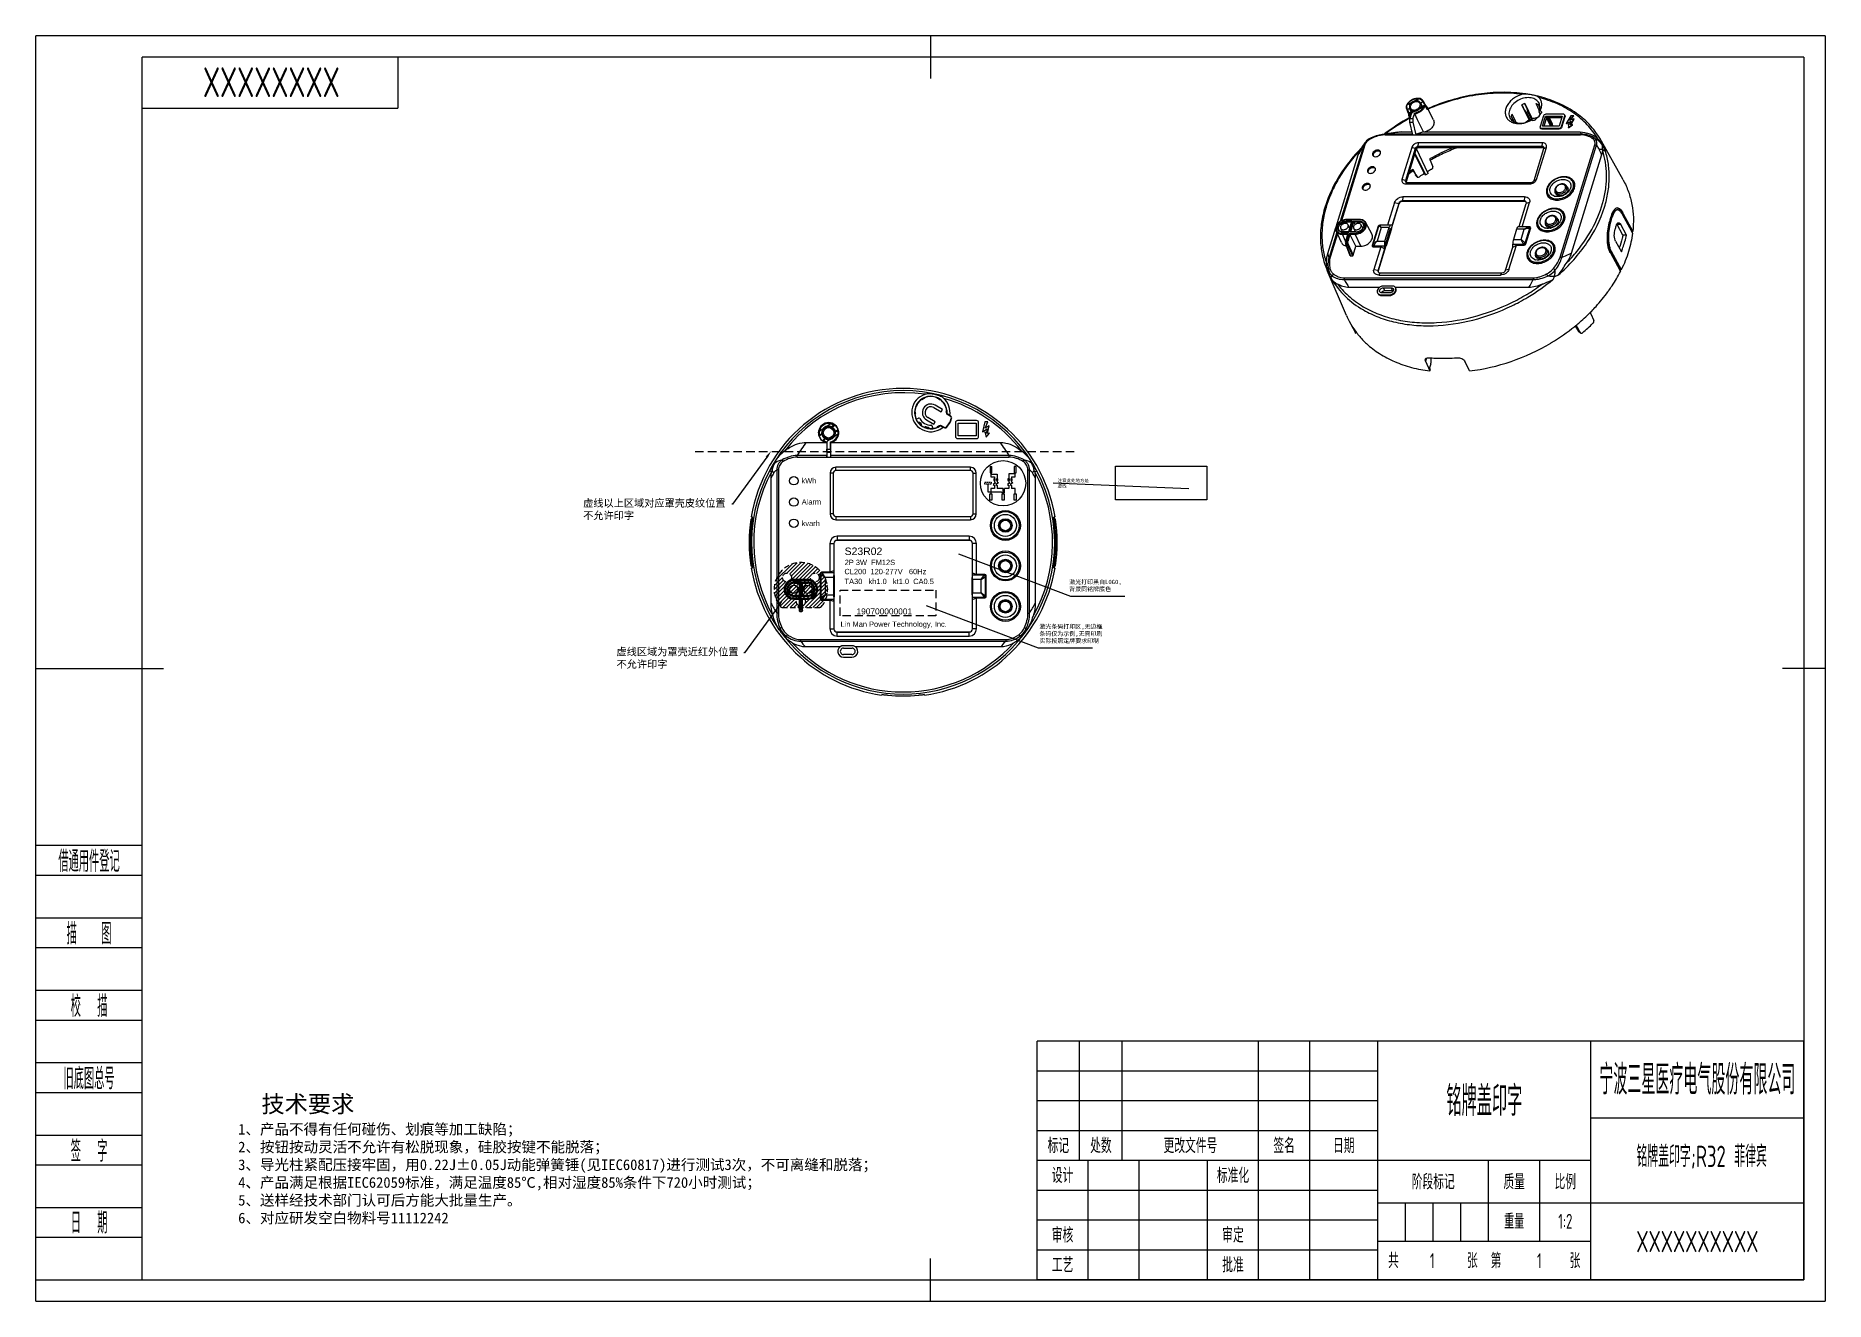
# Model space of a CAD drawing. Header units: inches. Extents: x -50 to 790, y -10 to 584.
import ezdxf
from ezdxf import colors
from ezdxf.entities.mleader import LeaderData, LeaderLine
from ezdxf.enums import TextEntityAlignment as Align
from ezdxf.math import Vec2, Vec3

# ---------------------------------------------------------------- set-up
doc = ezdxf.new("R2010")
doc.units = ezdxf.units.IN
doc.header["$LTSCALE"] = 2
doc.header["$MEASUREMENT"] = 0
doc.linetypes.add('ACISOTGL', pattern=[3, 2, -1])
doc.linetypes.add('DASHED2', pattern=[9.525, 6.35, -3.175])
for name, color, linetype in [('1轮廓实线层', 7, 'Continuous'), ('2细线层', 4, 'Continuous'), ('4虚线层', 6, 'DASHED2'), ('5剖面线层', 2, 'Continuous'), ('6文字层', 3, 'Continuous'), ('7标注层', 4, 'Continuous'), ('图框层', 7, 'Continuous')]:
    doc.layers.add(name, color=color, linetype=linetype)
doc.styles.add('ACGBTS', font='isocp.shx', dxfattribs={"bigfont": 'gbcbig.shx'})
doc.styles.add('ARIAL1111', font='arial.ttf', dxfattribs={"width": 0.85})
doc.styles.add('HT', font='黑体 XP_3.TTF')
doc.styles.add('PC_TEXTSTYLE', font='ISOCP.SHX', dxfattribs={"width": 0.707, "bigfont": 'GBCBIG.SHX'})
doc.styles.get("Standard").update_dxf_attribs({"font": 'simsun.ttc'})

msp = doc.modelspace()

# ---------------------------------------------------------------- texts
at = {"style": 'ARIAL1111'}
for s, height, p in [('kWh', 2.5, (309.44, 373.87)), ('Alarm', 2.5, (309.54, 363.97)), ('kvarh', 2.5, (309.51, 353.88)), ('190700000001', 2.8, (335.26, 312.39))]:
    msp.add_text(s, height=height, dxfattribs=at).set_placement(p)
at = {"color": 1, "insert": (429.66, 375.98), "char_height": 1.5, "width": 15.4429, "attachment_point": 1}
msp.add_mtext('{\\fMicrosoft YaHei|b0|i0|c134|p34;注意此处地方是虚线}', dxfattribs=at)
at = {"char_height": 2.5, "width": 44.1506, "attachment_point": 1}
for s, insert in [('{\\fArial|b0|i0|c0|p34;\\C0;2P 3W  FM12S }', (329.71, 338.04)), ('{\\fArial|b0|i0|c0|p34;\\C0;CL200  120-277\\fArial|b0|i0|c186|p34;V\\fArial|b0|i0|c161|p34;  \\fArial|b0|i0|c186|p34; 60Hz }', (329.59, 333.76))]:
    msp.add_mtext(s, dxfattribs=dict(at, insert=insert))
at = {"lineweight": 5, "ltscale": 4.4, "insert": (329.7, 343.77), "char_height": 3.5, "width": 18.8368, "attachment_point": 1, "style": 'ARIAL1111'}
msp.add_mtext('{\\W1;\\C0;S23R02}', dxfattribs=at)
at = {"lineweight": 0, "insert": (329.65, 329.13), "char_height": 2.5, "attachment_point": 1}
msp.add_mtext('{\\fArial|b0|i0|c0|p2;TA30   kh1.0   kt1.0  CA0.5}', dxfattribs=at)
at = {"lineweight": 5, "ltscale": 4.4, "insert": (326.27, 309.06), "char_height": 2.5, "width": 63.2819, "attachment_point": 1}
msp.add_mtext('\\pxi0,l0.599904;{\\fArial|b0|i0|c0|p34;\\C7;Lin Man Power Technology, Inc.}', dxfattribs=at)
at = {"color": 181, "insert": (45.01, 86.58), "char_height": 5.2462, "width": 316.2503, "attachment_point": 1, "style": 'HT'}
msp.add_mtext('{\\H1.524917x;\\C3;  技术要求\\P\\H0.625x;1、产品不得有任何碰伤、划痕等加工缺陷；\\P2、按钮按动灵活不允许有松脱现象，硅胶按键不能脱落；\\P3、导光柱紧配压接牢固，用0.22J%%P0.05J动能弹簧锤(见IEC60817)进行测试3次，不可离缝和脱落；\\P4、产品满足根据IEC62059标准，满足温度85℃,相对湿度85%条件下720小时测试；\\P5、送样经技术部门认可后方能大批量生产。\\P\\C1;6、对应研发空白物料号11112242}', dxfattribs=at)
at = {"layer": '7标注层', "color": 3, "char_height": 2, "width": 41.2947, "attachment_point": 1}
for s, insert in [('激光打印黑白LOGO,\\P背景同铭牌底色', (435.15, 328.63)), ('{\\fSimSun|b0|i0|c134|p2;激光条码打印区,无边框\\P条码仅为示例,无需印刷^J实际按照定牌要求印制}', (421.14, 307.7))]:
    msp.add_mtext(s, dxfattribs=dict(at, insert=insert))

# ---------------------------------------------------------------- blocks, each defined once
blk = doc.blocks.new('ZwmFrameMain_A3^_^无分区图框^_^landscape')
at = {"layer": '1轮廓实线层'}
for p, q in [((185, 292), (185, 282)), ((0, 0), (0, 287)), ((390, 287), (0, 287)), ((390, 287), (390, 0)), ((-25, 143.5), (5, 143.5)), ((395, 143.5), (385, 143.5)), ((185, -5), (185, 5)), ((0, 0), (390, 0))]:
    blk.add_line(p, q, dxfattribs=at)
at = {"layer": '2细线层'}
for p, q in [((-25, -5), (-25, 292)), ((395, 292), (-25, 292)), ((395, 292), (395, -5)), ((-25, -5), (395, -5))]:
    blk.add_line(p, q, dxfattribs=at)
blk = doc.blocks.new('ZwmFrameMain_SX')
at = {"layer": '1轮廓实线层'}
for p, q in [((-180, 0), (-180, 56)), ((0, 56), (-180, 56)), ((-100, 0), (-100, 56)), ((-50, 0), (-50, 56)), ((0, 0), (0, 56)), ((0, 38), (-50, 38)), ((-100, 28), (-180, 28)), ((-50, 28), (-100, 28)), ((0, 18), (-50, 18)), ((0, 0), (-180, 0))]:
    blk.add_line(p, q, dxfattribs=at)
at = {"layer": '6文字层'}
for p, q in [((-170, 28), (-170, 56)), ((-160, 28), (-160, 56)), ((-128, 28), (-128, 56)), ((-116, 28), (-116, 56)), ((-100, 49), (-180, 49)), ((-100, 42), (-180, 42)), ((-100, 35), (-180, 35)), ((-168, 0), (-168, 28)), ((-156, 0), (-156, 28)), ((-140, 0), (-140, 28)), ((-128, 0), (-128, 28)), ((-116, 0), (-116, 28)), ((-74, 9), (-74, 28)), ((-62, 9), (-62, 28)), ((-100, 21), (-180, 21)), ((-50, 18), (-100, 18)), ((-93.5, 9), (-93.5, 18)), ((-87, 9), (-87, 18)), ((-80.5, 9), (-80.5, 18)), ((-100, 14), (-180, 14)), ((-50, 9), (-100, 9)), ((-100, 7), (-180, 7))]:
    blk.add_line(p, q, dxfattribs=at)
at = {"layer": '6文字层', "lineweight": 25, "style": 'ACGBTS'}
for s, p in [('标记', (-175, 31.5)), ('处数', (-165, 31.5)), ('更改文件号', (-144, 31.5)), ('签名', (-122, 31.5)), ('日期', (-108, 31.5)), ('设计', (-174, 24.5)), ('标准化', (-134, 24.5)), ('阶段标记', (-87, 23)), ('质量', (-68, 23)), ('比例', (-56, 23)), ('审核', (-174, 10.5)), ('审定', (-134, 10.5)), ('工艺', (-174, 3.5)), ('批准', (-134, 3.5)), ('共        张', (-87.09, 4.53)), ('第        张 ', (-62, 4.5))]:
    blk.add_text(s, height=3.5, dxfattribs=at).set_placement(p, align=Align.MIDDLE_CENTER)
at = {"layer": '6文字层', "color": 1, "style": 'PC_TEXTSTYLE', "flags": 8}
for tag, height, width, p, p2 in [('企业名称', 7, 0.652584, (-48, 43.5), (-2, 43.5)), ('产品名称或材料标记', 7, 1.011561, (-98, 38.5), (-52, 38.5)), ('图样名称', 5, 3.233075, (-48, 26.5), (-2, 26.5)), ('日期', 3.5, 2.924731, (-155, 22.9), (-141, 22.9)), ('标准化', 3.5, 1.35627, (-127, 23.05), (-117, 23.05)), ('审核', 3.5, 2.039745, (-167, 9.2), (-157, 9.2)), ('重量', 3.5, 2.055933, (-73, 12), (-63, 12)), ('比例', 3.5, 2.072381, (-61, 12), (-51, 12)), ('图样代号', 5, 3.258333, (-48, 6.5), (-2, 6.5)), ('批准', 3.5, 1.314963, (-127, 1.75), (-117, 1.75)), ('共几页', 3.5, 0.953151, (-90.74, 2.75), (-83.71, 2.75)), ('第几页', 3.5, 0.96618, (-65.66, 2.75), (-58.54, 2.75))]:
    blk.add_attdef(tag, text='', height=height, dxfattribs=dict(at, width=width)).set_placement(p, p2, align=Align.FIT)
at = {"layer": '6文字层', "color": 1, "style": 'PC_TEXTSTYLE', "width": 7.143231, "flags": 8}
blk.add_attdef('设计', text='', height=3.5, rotation=359.4134, dxfattribs=at).set_placement((-167, 23.11), (-157, 23), align=Align.FIT)
at = {"layer": '6文字层', "color": 1, "style": 'PC_TEXTSTYLE', "width": 2.055933}
blk.add_attdef('审定', text='', height=3.5, dxfattribs=at).set_placement((-127, 8.75), (-117, 8.75), align=Align.FIT)
blk = doc.blocks.new('ZwmFrameMain_图样代号')
at = {"layer": '2细线层', "linetype": 'Continuous'}
for p in [(60, 0), (0, -12)]:
    blk.add_line(p, (60, -12), dxfattribs=at)
at = {"layer": '6文字层', "style": 'PC_TEXTSTYLE', "width": 2.827942}
blk.add_attdef('图样代号', text='', height=7, rotation=180, dxfattribs=at).set_placement((58.24, -2.4), (2.35, -2.4), align=Align.FIT)
blk = doc.blocks.new('ZwmFrameMain_附加栏')
at = {"layer": '2细线层'}
for p, q in [((-25, 102), (0, 102)), ((-25, 95), (0, 95)), ((-25, 85), (0, 85)), ((-25, 78), (0, 78)), ((-25, 68), (0, 68)), ((-25, 61), (0, 61)), ((-25, 51), (0, 51)), ((-25, 44), (0, 44)), ((-25, 34), (0, 34)), ((-25, 27), (0, 27)), ((-25, 17), (0, 17)), ((-25, 10), (0, 10)), ((-25, 0), (0, 0))]:
    blk.add_line(p, q, dxfattribs=at)
at = {"layer": '6文字层', "color": 3, "style": 'PC_TEXTSTYLE'}
for s, width, p in [('借通用件登记', 0.667, (-12.5, 98.5)), ('描   图', 0.6667, (-12.5, 81.5)), ('校  描', 0.667, (-12.5, 64.5)), ('旧底图总号', 0.667, (-12.5, 47.5)), ('签  字', 0.667, (-12.5, 30.5)), ('日  期', 0.667, (-12.49, 13.6))]:
    blk.add_text(s, height=5, dxfattribs=dict(at, width=width)).set_placement(p, align=Align.MIDDLE)
at = {"layer": '6文字层', "style": 'PC_TEXTSTYLE'}
for tag, width, p, p2 in [('借通用件登记', 0.671328, (-23.44, 86.36), (-1.25, 86.36)), ('描图', 2.120922, (-23.44, 69.36), (-1.25, 69.36)), ('校图', 2.149976, (-23.75, 52.06), (-1.25, 52.06)), ('旧底图总号', 0.761452, (-22.84, 35.67), (-1.86, 35.67)), ('签字', 2.026939, (-23.14, 18.37), (-1.56, 18.37)), ('日期', 1.89999, (-22.84, 1.37), (-2.17, 1.37))]:
    blk.add_attdef(tag, text='', height=5, dxfattribs=dict(at, width=width)).set_placement(p, p2, align=Align.FIT)
blk = doc.blocks.new('zw$D252')
at = {"color": 7, "linetype": 'Continuous'}
for p, q in [((46.88, 127.85), (46.88, 127.85)), ((47, 127.82), (46.88, 127.85)), ((47.5, 127.6), (47, 127.82)), ((47.92, 127.28), (47.5, 127.6)), ((48.26, 126.91), (47.92, 127.28)), ((48.5, 126.56), (48.26, 126.91)), ((48.74, 126.12), (48.5, 126.56)), ((48.5, 126.56), (48.5, 126.56)), ((49.19, 125.32), (48.74, 126.12)), ((40.57, 124.63), (40.45, 124.11)), ((40.45, 124.11), (40.46, 123.57)), ((40.46, 123.57), (40.54, 123.09)), ((40.54, 123.09), (40.67, 122.72)), ((40.64, 124.79), (40.57, 124.63)), ((40.64, 124.79), (40.64, 124.79)), ((40.67, 122.72), (40.88, 122.22)), ((40.88, 122.22), (41.24, 121.38)), ((41.24, 121.38), (41.45, 120.9)), ((42.19, 118.82), (41.68, 119.88)), ((41.83, 120.83), (41.72, 121.08)), ((41.85, 120.89), (41.84, 120.66)), ((41.84, 120.66), (41.89, 120.47)), ((41.97, 121.1), (41.85, 120.89)), ((41.89, 120.47), (42.06, 120.05)), ((41.89, 120.47), (41.97, 120.38)), ((41.97, 123.17), (42.03, 123.2)), ((42.07, 121.17), (41.97, 121.1)), ((42.23, 118.73), (41.98, 118.6)), ((42.27, 118.67), (42.03, 118.54)), ((42.06, 120.05), (42.35, 119.34)), ((42.07, 121.17), (42.07, 121.17)), ((42.89, 121.05), (42.08, 118.44)), ((42.08, 118.44), (43.6, 118.44)), ((42.75, 121.56), (42.15, 122.82)), ((42.65, 121.48), (42.62, 121.47)), ((42.65, 121.48), (42.62, 121.47)), ((43.6, 118.44), (44.41, 121.05)), ((45.75, 117.95), (44.43, 120.63)), ((48.61, 112.17), (45.75, 117.95)), ((48.13, 124.21), (47.51, 125.45)), ((48.29, 124.25), (48.15, 124.19)), ((48.29, 124.25), (48.15, 124.19)), ((49, 124.54), (48.86, 124.5)), ((48.87, 124.5), (48.86, 124.5)), ((48.94, 125.08), (49.27, 124.48)), ((49.24, 124.5), (49, 124.54)), ((49.46, 124.83), (49.19, 125.32)), ((49.42, 124.36), (49.24, 124.5)), ((49.52, 124.21), (49.42, 124.36)), ((49.55, 124.09), (49.52, 124.21)), ((49.75, 123.81), (49.52, 124.21)), ((50.13, 123.16), (49.75, 123.81)), ((53.21, 117.83), (50.12, 124.02)), ((50.35, 122.77), (50.13, 123.16)), ((50.37, 122.68), (50.33, 122.76)), ((50.35, 122.77), (50.37, 122.68)), ((89.81, 119.22), (90.86, 117.14)), ((94.6, 124.99), (98.14, 117.78)), ((96.08, 125.57), (99.6, 118.35)), ((96.86, 121.26), (98.55, 117.81)), ((97.38, 116.92), (99.16, 117.78)), ((97.58, 121.54), (99.26, 118.09)), ((99.16, 117.78), (99.48, 117.61)), ((102.47, 123.11), (102.86, 122.3)), ((102.6, 124.87), (103.1, 123.81)), ((102.73, 121.78), (103.37, 120.43)), ((102.85, 122.34), (102.87, 122.31)), ((104.8, 119.71), (103.25, 114.7)), ((103.64, 121.9), (103.32, 122.08)), ((103.64, 121.9), (103.91, 121.32)), ((104.4, 114.86), (105.85, 119.56)), ((106.21, 118.78), (105, 114.86)), ((106.21, 118.78), (105.85, 119.56)), ((105.85, 119.56), (113.68, 119.56)), ((114.15, 120.49), (105.95, 120.49)), ((113.44, 118.78), (106.21, 118.78)), ((106.34, 118.78), (108.18, 114.86)), ((108.9, 114.86), (107.04, 118.78)), ((108.86, 116.32), (107.69, 118.78)), ((113.68, 119.56), (112.23, 114.86)), ((113.27, 114.7), (114.82, 119.71)), ((113.44, 114.39), (114.98, 119.4)), ((114.79, 120.16), (114.95, 119.85)), ((114.82, 119.71), (114.98, 119.4)), ((117.73, 119.82), (115.58, 116.21)), ((117.15, 117.52), (119.02, 119.82)), ((119.13, 118.37), (117.15, 117.52)), ((117.44, 117.67), (119.08, 119.7)), ((117.54, 115.53), (119.13, 118.37)), ((117.68, 115.55), (119.19, 118.24)), ((119.02, 119.82), (117.73, 119.82)), ((119.08, 119.7), (119.02, 119.82)), ((119.19, 118.24), (119.13, 118.37)), ((24, 109.48), (23.04, 108.96)), ((26.39, 110.42), (24, 109.48)), ((29.06, 111.05), (26.39, 110.42)), ((29.09, 111.06), (29.06, 111.05)), ((33.29, 111.65), (29.09, 111.06)), ((30.88, 111.19), (29.09, 111.06)), ((30.27, 111.32), (30.14, 111.22)), ((30.29, 111.3), (30.16, 111.21)), ((30.62, 110.82), (122.28, 110.82)), ((43.33, 111.19), (30.88, 111.19)), ((36.5, 112.08), (33.29, 111.65)), ((36.5, 112.08), (38.28, 112.19)), ((38.28, 112.19), (43.09, 112.19)), ((42.03, 116.72), (43.41, 110.82)), ((42.03, 116.72), (43.57, 116.72)), ((43.57, 116.72), (45.01, 110.82)), ((48.61, 112.17), (45.27, 111.19)), ((122.54, 111.19), (45.27, 111.19)), ((49.27, 112.19), (121.93, 112.19)), ((103.27, 114.27), (103.41, 113.96)), ((103.92, 113.92), (104.07, 113.6)), ((103.92, 113.92), (112.12, 113.92)), ((104.07, 113.6), (112.27, 113.6)), ((112.23, 114.86), (104.4, 114.86)), ((112.12, 113.92), (112.27, 113.6)), ((113.27, 114.7), (113.44, 114.39)), ((115.58, 116.21), (117.87, 117.32)), ((115.64, 116.09), (115.58, 116.21)), ((115.64, 116.09), (117.75, 117.11)), ((116.48, 116.16), (116.55, 114.23)), ((116.91, 115.62), (116.48, 116.16)), ((116.55, 114.23), (118.45, 115.66)), ((116.61, 114.11), (116.55, 114.23)), ((116.61, 114.11), (118.52, 115.54)), ((117.87, 117.32), (116.91, 115.62)), ((118.45, 115.66), (117.54, 115.53)), ((118.52, 115.54), (118.45, 115.66)), ((7.51, 67.71), (17.92, 101.38)), ((20.47, 105.92), (9.39, 70.09)), ((21.03, 106.1), (10.01, 70.43)), ((19.23, 104.52), (18.27, 103.54)), ((18.69, 103.48), (18.53, 103.31)), ((18.69, 103.48), (18.54, 103.31)), ((19.17, 104.14), (18.73, 103.31)), ((19.92, 105.46), (19.17, 104.14)), ((19.17, 104.14), (19.17, 104.14)), ((19.56, 104.82), (19.23, 104.52)), ((21.01, 107.07), (19.92, 105.46)), ((21.29, 107.43), (21.01, 107.07)), ((21.84, 108.03), (21.28, 107.42)), ((21.29, 107.43), (21.28, 107.42)), ((23.04, 108.96), (21.84, 108.03)), ((43.04, 104.96), (38.4, 89.92)), ((44.67, 104.46), (40.02, 89.42)), ((44.98, 103.84), (40.33, 88.8)), ((44.67, 104.46), (43.04, 104.96)), ((48.93, 92.65), (44.38, 101.91)), ((49.67, 92.07), (44.53, 102.39)), ((44.67, 104.46), (44.98, 103.84)), ((50.69, 92.7), (45.18, 104.19)), ((46.07, 105.4), (46.19, 107.07)), ((46.07, 105.4), (46.37, 104.78)), ((104.28, 105.4), (46.07, 105.4)), ((104.4, 107.07), (46.19, 107.07)), ((104.58, 104.78), (46.37, 104.78)), ((100.44, 89.42), (105.09, 104.46)), ((101.58, 89.92), (106.23, 104.96)), ((104.28, 105.4), (104.4, 107.07)), ((104.28, 105.4), (104.58, 104.78)), ((105.09, 104.46), (106.23, 104.96)), ((112.68, 53.44), (128.95, 106.1)), ((113.42, 53.26), (129.69, 105.92)), ((132.13, 101.38), (117.85, 55.18)), ((132.15, 107.84), (133.85, 104.36)), ((142.24, 89.66), (132.15, 107.84)), ((43.48, 94.6), (43.57, 94.67)), ((43.48, 94.6), (43.57, 94.67)), ((43.57, 94.67), (43.87, 94.06)), ((43.87, 94.06), (43.89, 94.09)), ((43.89, 94.09), (45.01, 92.04)), ((49.41, 92), (48.93, 92.65)), ((50.69, 92.7), (49.67, 92.07)), ((51.36, 99.49), (51.65, 98.89)), ((51.66, 98.89), (51.62, 98.87)), ((51.62, 98.87), (52.93, 95.76)), ((40.02, 89.42), (38.4, 89.92)), ((40.02, 89.42), (40.33, 88.8)), ((40.84, 88.48), (40.23, 87.8)), ((40.23, 87.8), (98.44, 87.8)), ((40.84, 88.48), (99.05, 88.48)), ((45.5, 91.16), (44.85, 92.03)), ((44.88, 91.97), (44.85, 92.03)), ((45.53, 91.11), (44.88, 91.97)), ((45.01, 92.04), (45.5, 91.16)), ((45.5, 91.16), (45.53, 91.11)), ((49.41, 92), (49.67, 92.07)), ((99.05, 88.48), (98.44, 87.8)), ((100.44, 89.42), (101.58, 89.92)), ((110.95, 82.83), (110.36, 84.08)), ((116.34, 85.47), (115.71, 86.71)), ((34.92, 79.03), (31.65, 68.45)), ((37, 78.41), (33.38, 66.7)), ((36.89, 78.6), (33.79, 68.56)), ((34.92, 79.03), (36.89, 78.6)), ((36.89, 78.6), (37, 78.41)), ((38.9, 81.71), (38.65, 79.78)), ((38.65, 79.78), (38.74, 79.58)), ((95.76, 79.78), (38.65, 79.78)), ((95.85, 79.58), (38.74, 79.58)), ((96.01, 81.71), (38.9, 81.71)), ((93.44, 67.78), (96.79, 78.6)), ((94.82, 67.67), (98.33, 79.03)), ((96.01, 81.71), (95.76, 79.78)), ((95.76, 79.78), (95.85, 79.58)), ((98.33, 79.03), (96.79, 78.6)), ((3.64, 55.18), (7.42, 67.41)), ((15.02, 70.39), (12.23, 70.39)), ((12.64, 69.12), (12.25, 69.97)), ((12.25, 69.97), (14.73, 69.97)), ((18.49, 70.97), (12.41, 70.97)), ((18.58, 71.08), (12.5, 71.08)), ((13.87, 67.21), (13.15, 68.64)), ((14.76, 70.08), (13.28, 65.28)), ((15.02, 70.39), (13.41, 65.17)), ((13.91, 65.17), (15.52, 70.39)), ((14.37, 65.29), (15.81, 69.97)), ((15.52, 70.39), (18.31, 70.39)), ((16.43, 68.73), (15.81, 69.97)), ((15.81, 69.97), (18.33, 69.97)), ((18.72, 69.12), (18.33, 69.97)), ((20.04, 67.03), (19.22, 68.64)), ((24.34, 64.29), (21.48, 69.6)), ((27.26, 67.9), (24.46, 58.82)), ((27.38, 67.85), (24.74, 59.27)), ((28.73, 67.28), (26.76, 60.93)), ((27.38, 67.85), (27.26, 67.9)), ((28.21, 68.4), (28.09, 68.45)), ((31.65, 68.45), (28.09, 68.45)), ((33.18, 68.4), (28.21, 68.4)), ((32.36, 67.28), (28.73, 67.28)), ((30.39, 60.93), (32.36, 67.28)), ((33.79, 68.56), (31.65, 68.45)), ((33.79, 68.56), (33.18, 68.4)), ((93.44, 67.78), (92.94, 67.62)), ((97.91, 67.62), (92.94, 67.62)), ((93.44, 67.78), (94.82, 67.67)), ((98.38, 67.67), (94.82, 67.67)), ((97.91, 67.62), (98.38, 67.67)), ((106.35, 67.94), (105.76, 69.2)), ((111.74, 70.59), (111.11, 71.83)), ((136.47, 70.24), (136.19, 70.24)), ((136.95, 71.81), (136.68, 71.81)), ((141.14, 68.73), (139.48, 68.73)), ((142.17, 63.75), (139.48, 68.73)), ((143.84, 63.75), (141.14, 68.73)), ((142.06, 74.21), (141.78, 74.21)), ((142.15, 73.53), (141.78, 74.21)), ((146.33, 65.41), (141.97, 73.43)), ((142.37, 73.64), (142.06, 74.21)), ((146.51, 65.51), (142.15, 73.53)), ((146.73, 65.63), (142.37, 73.64)), ((7.85, 65.08), (4.2, 53.26)), ((8.15, 64.41), (4.76, 53.44)), ((10, 60.24), (7.55, 65.75)), ((10.46, 65.32), (9.69, 66.94)), ((10.44, 64.59), (13.23, 64.59)), ((11.94, 60.97), (10.46, 64.17)), ((10.46, 64.17), (12.93, 64.17)), ((10.62, 65.17), (13.41, 65.17)), ((13.28, 65.29), (10.71, 65.29)), ((11.89, 60.79), (11.84, 60.46)), ((11.84, 60.46), (11.85, 60.12)), ((11.85, 60.12), (11.91, 59.82)), ((11.92, 60.88), (11.89, 60.79)), ((11.91, 59.82), (11.93, 59.74)), ((12.97, 64.29), (11.92, 60.88)), ((11.92, 60.88), (11.92, 60.88)), ((11.93, 59.74), (11.93, 59.74)), ((11.93, 59.74), (14.03, 54.17)), ((13.23, 64.59), (12.11, 60.98)), ((12.11, 60.98), (12.61, 60.98)), ((12.13, 59.63), (14.23, 54.05)), ((12.13, 59.63), (12.67, 59.63)), ((13.73, 64.59), (12.61, 60.98)), ((12.67, 59.63), (15.16, 54.05)), ((14.02, 64.17), (12.98, 60.8)), ((13.02, 59.85), (15.5, 54.28)), ((13.73, 64.59), (16.52, 64.59)), ((16.7, 65.17), (13.91, 65.17)), ((16.83, 58.58), (14.02, 64.17)), ((14.02, 64.17), (16.53, 64.17)), ((16.79, 65.29), (14.22, 65.29)), ((16.56, 65.29), (15.77, 66.94)), ((19.14, 58.58), (16.53, 64.17)), ((24.74, 59.27), (24.46, 58.82)), ((26.76, 60.93), (30.39, 60.93)), ((30.7, 59.26), (33.12, 67.09)), ((30.93, 58.77), (30.7, 59.26)), ((33.44, 66.7), (30.99, 58.77)), ((33.2, 65.95), (32.79, 66.03)), ((33.38, 66.7), (33.12, 67.09)), ((33.44, 66.7), (33.38, 66.7)), ((88.65, 47.69), (92.16, 59.05)), ((90.43, 59.5), (95.41, 59.5)), ((90.44, 58.08), (90.43, 59.5)), ((90.44, 58.08), (92.16, 59.05)), ((92.2, 66.5), (90.72, 61.71)), ((90.72, 61.71), (94.35, 61.71)), ((92.16, 59.05), (95.72, 59.05)), ((95.83, 66.5), (92.2, 66.5)), ((94.35, 61.71), (95.83, 66.5)), ((95.41, 59.5), (95.72, 59.05)), ((96.23, 60.06), (98.39, 67.06)), ((96.23, 60.06), (96.54, 59.61)), ((96.54, 59.61), (98.86, 67.11)), ((98.39, 67.06), (98.86, 67.11)), ((138.72, 60.89), (141.42, 55.92)), ((143.84, 63.75), (142.17, 63.75)), ((146.7, 64.72), (146.33, 65.41)), ((146.48, 65.25), (146.47, 65.15)), ((146.79, 65.51), (146.51, 65.51)), ((146.79, 65.51), (146.73, 65.63)), ((14.23, 54.05), (15.16, 54.05)), ((15.5, 54.28), (16.83, 58.58)), ((16.83, 58.58), (19.14, 58.58)), ((25.22, 58.72), (24.94, 58.27)), ((24.94, 58.27), (28.5, 58.27)), ((25.22, 58.72), (30.19, 58.72)), ((28.5, 58.27), (25.24, 47.69)), ((30.3, 57.29), (27.2, 47.26)), ((30.93, 58.77), (27.31, 47.07)), ((30.3, 57.29), (28.5, 58.27)), ((30.3, 57.29), (30.19, 58.72)), ((30.99, 58.77), (30.93, 58.77)), ((87.1, 47.26), (90.44, 58.08)), ((101.76, 53.06), (101.16, 54.31)), ((107.14, 55.7), (106.51, 56.94)), ((136.25, 55.41), (140.68, 47.27)), ((136.65, 56.19), (136.37, 56.19)), ((136.37, 56.19), (136.67, 55.64)), ((136.65, 56.19), (141.31, 47.61)), ((136.67, 55.64), (141.09, 47.49)), ((3.29, 47.3), (4.43, 44.9)), ((12.45, 25.97), (3.36, 47.14)), ((11.29, 42.97), (99.96, 42.97)), ((11.38, 43.71), (100.05, 43.71)), ((25.24, 47.69), (27.2, 47.26)), ((27.2, 47.26), (27.31, 47.07)), ((27.56, 45.01), (28.23, 46.07)), ((27.56, 45.01), (84.67, 45.01)), ((28.23, 46.07), (85.34, 46.07)), ((84.67, 45.01), (85.34, 46.07)), ((88.65, 47.69), (87.1, 47.26)), ((140.68, 47.27), (140.98, 46.71)), ((141.37, 47.49), (141.09, 47.49)), ((141.31, 47.61), (141.37, 47.49)), ((27.84, 39.17), (13.56, 39.17)), ((28.85, 35.41), (28.7, 35.72)), ((28.7, 35.72), (32.33, 35.72)), ((28.85, 35.41), (32.48, 35.41)), ((32.63, 36.66), (28.99, 36.66)), ((34.33, 39.87), (29.31, 39.87)), ((30.41, 37.58), (29.71, 39.01)), ((29.71, 39.01), (33.4, 39.01)), ((34.1, 37.58), (30.41, 37.58)), ((32.48, 35.41), (32.33, 35.72)), ((34.1, 37.58), (33.4, 39.01)), ((98.04, 39.17), (35.36, 39.17)), ((96.72, 35.77), (96.82, 35.83)), ((96.72, 35.77), (96.82, 35.82)), ((127.09, 26.86), (128.46, 23.63)), ((13.68, 23.39), (15.1, 20.9)), ((13.68, 23.39), (15.92, 19.1)), ((15.08, 20.95), (15.03, 20.93)), ((15.03, 20.93), (15.06, 20.88)), ((16.54, 17.96), (15.92, 19.1)), ((17.07, 18.16), (16.59, 17.93)), ((17.22, 17.95), (16.7, 17.7)), ((119.81, 21.07), (119.96, 20.81)), ((119.86, 21.2), (119.98, 21.3)), ((119.87, 21.19), (119.99, 21.29)), ((119.96, 20.81), (121.24, 18.58)), ((120.55, 20.93), (120.27, 21.13)), ((120.42, 21.08), (120.55, 20.93)), ((122.18, 17.93), (121.24, 18.58)), ((121.38, 18.42), (121.24, 18.58)), ((122.15, 17.89), (121.38, 18.42)), ((122.18, 17.93), (122.31, 17.78)), ((108.27, 13.1), (108.35, 13.15)), ((108.27, 13.1), (108.35, 13.15)), ((49.97, 5.98), (49.53, 4.55)), ((49.53, 4.55), (51.56, 0)), ((52.01, 3.36), (51.4, 1.4)), ((51.75, 0.63), (51.4, 1.4)), ((51.56, 0), (51.75, 0.63)), ((70.14, 0), (68, 4.55))]:
    blk.add_line(p, q, dxfattribs=at)
for centre, radius, start, end in [((83.52, 45.23), 90.35, 114.03997, 115.38571), ((45.94, 123.84), 4.12, 76.80602, 78.80228), ((45.77, 125.41), 2.53, 52.45658, 57.85627), ((83.46, 45.37), 88.17, 113.49889, 114.22282), ((45.35, 124.61), 3.37, 28.66261, 31.34331), ((-159.92, 9.27), 238.83, 29.0079, 29.32313), ((88.78, 34.28), 96.74, 119.03167, 126.96983), ((88.47, 34.92), 95.73, 119.05243, 127.03121), ((44.38, 123.08), 4.12, 153.43582, 155.42868), ((42.6, 124.27), 1.88, 161.92652, 165.04724), ((83.52, 45.23), 90.35, 116.86041, 118.20611), ((83.45, 45.37), 88.17, 118.06743, 118.74717), ((262.92, 216.62), 240.95, 202.94983, 203.3598), ((44.16, 121), 2.72, 182.2139, 184.89386), ((44.06, 120.99), 2.62, 184.86577, 193.01422), ((43.94, 120.96), 2.51, 193.04099, 199.11954), ((43.89, 120.95), 2.45, 199.13908, 205.69748), ((43.91, 120.96), 2.47, 205.75079, 218.1822), ((89.51, 33.03), 98.19, 118.87506, 119.04415), ((44.43, 124.19), 2.52, 184.66325, 193.54779), ((195.99, 181.44), 165.68, 201.62712, 201.99728), ((44.02, 121.05), 2.62, 218.24411, 227.82751), ((82.19, 47.94), 83.49, 118.28525, 118.71925), ((82.22, 47.89), 83.56, 117.85169, 118.26145), ((44.16, 122.23), 1.56, 205.41426, 206.31413), ((81.76, 48.82), 82.06, 117.83893, 118.31147), ((43.56, 124.99), 3.99, 259.59217, 260.22856), ((44.03, 124.29), 2.5, 253.2045, 257.77057), ((81.78, 48.77), 82.11, 117.36913, 117.83894), ((81.8, 48.74), 82.15, 116.90527, 117.36914), ((81.78, 48.78), 82.1, 113.93481, 115.341), ((82.22, 47.89), 83.56, 114.06147, 114.39439), ((46.74, 123.5), 1.56, 25.89933, 26.85865), ((82.19, 47.95), 83.49, 113.52679, 113.96121), ((49.11, 124.86), 0.411, 293.45654, 301.24129), ((47.7, 122.72), 2.76, 50.00851, 51.3778), ((47.72, 122.75), 2.72, 47.32476, 50.0115), ((-94.51, 38.71), 167.46, 30.12517, 30.65432), ((47.79, 122.82), 2.62, 39.21183, 47.35267), ((47.88, 122.89), 2.5, 33.10628, 39.1852), ((47.92, 122.93), 2.45, 26.57943, 33.08676), ((47.48, 122.87), 2.9, 356.21981, 358.15278), ((-30.17, 57.38), 135.85, 26.74303, 27.67099), ((99.18, 115.61), 10.43, 107.28602, 115.9957), ((102.05, 109.23), 13.1, 109.95111, 113.33087), ((102.62, 108.6), 10.07, 111.64221, 113.81614), ((102.59, 108.67), 9.99, 109.45694, 111.64273), ((99.74, 121.13), 4.7, 52.64414, 56.35543), ((145.34, 143.52), 47.48, 205.4616, 206.49919), ((-100.73, 41.94), 219.59, 21.83394, 22.18973), ((97.07, 124.12), 6.12, 337.5371, 341.76336), ((30.85, 97.66), 13.17, 97.70085, 98.14754), ((86.95, 36.85), 93.59, 127.01738, 127.27622), ((83.26, -247.55), 362.54, 97.40998, 98.30736), ((87.73, -281.11), 396.4, 97.1653, 97.42417), ((92.79, 122.99), 6.82, 248.05851, 250.1699), ((92.85, 123.17), 7.01, 250.16485, 251.14068), ((93.73, 126.65), 10.35, 287.51024, 290.5285), ((93.66, 126.85), 10.56, 290.52445, 297.76828), ((123.4, 99.22), 11.46, 38.88095, 63.32395), ((253.28, -20.02), 264.83, 152.08332, 152.71529), ((31.47, 96.61), 14.39, 152.28, 152.92081), ((37.75, 85.6), 26.14, 136.31029, 136.82821), ((37.86, 85.49), 26.29, 135.8771, 136.31081), ((38.72, 93.66), 22.01, 151.82041, 152.0847), ((25.34, 104.51), 4.61, 144.24554, 146.37544), ((25.62, 104.3), 4.96, 140.03506, 144.22141), ((25.97, 101.23), 1.11, 186.73688, 188.42548), ((98.76, 14.19), 97.59, 111.78733, 119.05634), ((104.49, 104.71), 0.634, 26.22255, 39.36216), ((121.27, 98.49), 13.91, 41.86092, 49.12024), ((67.77, 76.75), 68.91, 20.94284, 23.26605), ((121.62, 98.81), 13.44, 40.74035, 41.83527), ((122.04, 99.37), 12.46, 18.1269, 34.37406), ((159.95, 102.66), 27.43, 176.86987, 177.57734), ((121.56, 99.93), 11.65, 17.74676, 19.52202), ((23.54, 93.4), 1.11, 186.73688, 188.42548), ((94.41, 20.58), 89.19, 124.52117, 126.48034), ((97.09, 16.81), 94.48, 124.57267, 125.88527), ((100.09, 11.15), 96.22, 122.11476, 123.7707), ((100.67, 10.21), 97.33, 119.77365, 121.15688), ((21.12, 85.57), 1.11, 186.73688, 188.42548), ((112.23, 84.12), 1.9, 179.45098, 181.06237), ((112.2, 84.12), 1.87, 181.06424, 182.04862), ((114.54, 85.26), 1.9, 51.00124, 51.87579), ((114.58, 85.3), 1.84, 46.3591, 51.01962), ((111.97, 88.13), 6.1, 315.33977, 318.16469), ((114.95, 84.76), 1.56, 23.99239, 26.85794), ((114.52, 85.39), 1.85, 2.04929, 2.82049), ((112.19, 87.94), 5.82, 318.15374, 322.13918), ((113.81, 87.04), 3.94, 342.21053, 342.82699), ((111.35, 86.04), 4.21, 250.09379, 256.27111), ((112.11, 84.19), 1.83, 226.34836, 229.65655), ((112.36, 83.5), 1.56, 205.41422, 206.8712), ((139.51, 75.34), 1.25, 90.03479, 101.71568), ((12.5, 66.37), 4.71, 90.00242, 91.22258), ((18.49, 66.64), 4.33, 88.95503, 90.00103), ((18.9, 68.47), 1.77, 12.92636, 17.15298), ((107.63, 69.24), 1.9, 179.46089, 181.0624), ((107.6, 69.24), 1.87, 181.06424, 182.04862), ((107.51, 69.31), 1.83, 226.34836, 229.65655), ((107.77, 68.61), 1.56, 205.41392, 206.87087), ((109.94, 70.37), 1.9, 51.00121, 51.85486), ((109.98, 70.42), 1.84, 46.3591, 51.01962), ((110.35, 69.88), 1.56, 23.99213, 26.85761), ((109.93, 70.5), 1.85, 2.04929, 2.82049), ((109.21, 72.15), 3.94, 342.21053, 342.82699), ((156.93, 64.12), 21.87, 163.31821, 163.50379), ((155.81, 64.47), 20.69, 161.98228, 163.32922), ((83.62, 87.96), 55.22, 341.97091, 342.25556), ((83.87, 87.28), 55.02, 341.96773, 342.25344), ((83.98, 87.84), 54.84, 342.25523, 342.82718), ((84.13, 87.19), 54.75, 342.25341, 342.56844), ((84.37, 87.12), 54.5, 342.56848, 342.82754), ((84.35, 87.73), 54.46, 342.82752, 343.11483), ((84.6, 87.05), 54.26, 342.82752, 343.1159), ((84.71, 87.62), 54.08, 343.11449, 343.69178), ((84.17, 87.27), 55, 341.97045, 342.82663), ((84.86, 86.97), 53.99, 343.11587, 343.44052), ((85.1, 86.9), 53.74, 343.44058, 343.69537), ((152.26, 67.26), 16.23, 161.623, 163.7356), ((84.9, 87.04), 54.24, 342.82663, 343.69079), ((86.41, 83.47), 54.78, 341.97001, 343.68525), ((134.98, 69.75), 7.89, 32.42094, 33.54641), ((9.69, 66.93), 2.14, 209.61036, 215.49597), ((10.71, 68.5), 3.21, 268.59889, 270.00181), ((14.6, 60.33), 2.58, 173.18973, 179.89747), ((14.64, 60.33), 2.62, 179.83438, 183.01828), ((16.7, 68.79), 3.62, 270.00441, 271.59554), ((512.44, 260.56), 462.97, 205.4366, 205.73955), ((106.75, 71.16), 4.21, 250.09379, 256.27111), ((106.85, 73.54), 6.62, 282.01881, 282.43629), ((99.85, 70.66), 46.95, 353.38119, 353.70164), ((102.15, 56.27), 4.21, 250.09379, 256.27111), ((103.03, 54.35), 1.9, 179.45098, 181.06237), ((103, 54.35), 1.87, 181.06424, 182.04862), ((102.91, 54.43), 1.83, 226.34836, 229.65655), ((103.17, 53.73), 1.56, 205.41422, 206.8712), ((105.34, 55.49), 1.9, 51.00124, 51.87579), ((105.38, 55.54), 1.84, 46.3591, 51.01962), ((102.77, 58.36), 6.1, 315.33977, 318.16469), ((105.75, 55), 1.56, 23.99239, 26.85794), ((105.33, 55.62), 1.85, 2.04929, 2.82049), ((102.99, 58.17), 5.82, 318.15374, 322.13918), ((104.62, 57.27), 3.94, 342.21053, 342.82699), ((57.37, 107.2), 81.24, 315.71395, 321.16245), ((16.33, 50.68), 13.25, 193.06626, 195.60733), ((11.49, 49.22), 8.29, 211.45238, 215.92035), ((96.75, 90.96), 103.1, 206.87122, 207.78094), ((92.48, 88.74), 93.2, 209.41325, 212.13483), ((48.58, 116.97), 95.79, 300.75304, 309.35839), ((24.78, 78.61), 83.2, 331.70134, 334.63676), ((20.84, 85.82), 98.35, 334.12561, 335.06357), ((93.22, 98.75), 56.93, 287.16902, 288.9156), ((83.23, 75.89), 64.45, 333.34931, 333.60212), ((83.49, 75.76), 64.17, 333.60212, 333.86232), ((34.1, 36.05), 1.54, 83.65277, 90.04023), ((34.19, 38.4), 1.41, 26.13568, 36.01371), ((47.29, 119.09), 96.89, 297.68206, 300.29486), ((47.35, 118.98), 98.15, 298.02439, 300.77011), ((47.56, 118.62), 96.35, 300.29665, 300.68326), ((47.62, 118.53), 96.23, 300.74867, 300.8806), ((48.07, 117.79), 95.37, 300.87549, 306.05141), ((73.71, 81.76), 75.9, 323.97152, 324.42677), ((74.03, 81.53), 75.5, 324.42702, 324.59491), ((47.08, 40.84), 37.68, 203.24953, 207.58167), ((43.91, 69.52), 47.2, 240.03493, 240.24106), ((47.12, 119.41), 98.64, 295.80938, 298.02491), ((63.24, 90.95), 89.85, 310.73502, 315.63845), ((58.45, 96.85), 97.45, 301.02963, 308.79556), ((60.7, 93.9), 93.74, 308.85269, 309.13514), ((61.28, 93.2), 92.83, 309.22525, 310.74489), ((120.18, 20.73), 0.422, 55.03909, 61.7716), ((122.55, 18.12), 0.42, 235.03779, 241.79626), ((65.24, 86.73), 89.94, 310.13109, 314.30584), ((57.51, 98.38), 99.25, 300.81877, 301.04454), ((57.47, 78.03), 72.09, 265.10699, 265.5702)]:
    blk.add_arc(centre, radius, start, end, dxfattribs=at)
for centre, major_axis, ratio, start_param, end_param in [((42.53, 117.51), (0.01, 1.5), 0.385637, 0.901358, 2.123089), ((44.07, 117.51), (-0.01, 1.5), 0.393192, 0.898606, 2.120336), ((45.32, 110.2), (-0.004, 1), 0.393192, 0.113208, 0.898606), ((50.34, 112.93), (5.11, 0.4), 0.129006, 4.355763, 4.490485), ((-328.78, 780.46), (-895.23, 1613.64), 0.00435, 2.0078, 2.00915), ((28.4, 67.34), (0.995, -0.811), 0.758743, 2.392088, 3.439286), ((33.42, 65.42), (-0.11, 3), 0.42676, 0.098943, 0.884341), ((92.97, 64.64), (0.1, 3), 0.351246, 0.126626, 0.912024), ((97.39, 66.56), (1.45, 0.92), 0.422281, 5.822491, 6.869689), ((25.93, 59.38), (1.45, 0.92), 0.422281, 2.680899, 3.728096), ((31.45, 59.06), (-0.11, 3), 0.42676, 0.884341, 1.669739), ((91.49, 59.85), (0.1, 3), 0.351246, 0.912024, 1.697422), ((95.41, 60.16), (0.995, -0.811), 0.758743, 5.533681, 6.580879), ((14.31, 54.28), (0.269, 0.134), 0.720862, 3.067697, 4.107535), ((15.23, 54.28), (0.269, 0.133), 0.72394, 4.112416, 5.68093), ((-274.61, 774.61), (-786.2, 1601.26), 0.045329, 2.03851, 2.040602), ((-322.68, 774.61), (-883.5, 1601.6), 0.014972, 4.212072, 4.214198), ((51.41, 4.6), (0.01, 2), 0.383111, 4.043836, 5.597179)]:
    blk.add_ellipse(centre, major_axis=major_axis, ratio=ratio, start_param=start_param, end_param=end_param, dxfattribs=at)
for points, knots in [([(46.74, 127.88), (46.17, 127.99), (44.96, 127.99), (43.22, 127.42), (41.71, 126.39), (40.96, 125.43), (40.7, 124.92)], [0, 0, 0, 0, 0.241617, 0.499975, 0.758347, 1, 1, 1, 1]), ([(40.82, 124.85), (41.05, 125.36), (41.77, 126.32), (43.26, 127.34), (44.97, 127.89), (46.17, 127.87), (46.72, 127.74)], [0, 0, 0, 0, 0.239791, 0.500035, 0.760259, 1, 1, 1, 1]), ([(47.51, 125.45), (47.45, 125.56), (47.31, 125.77), (47.04, 126.05), (46.71, 126.26), (46.22, 126.48), (45.51, 126.59), (44.63, 126.49), (43.78, 126.18), (43.02, 125.68), (42.42, 125.04), (42.16, 124.52), (42.08, 124.26)], [0, 0, 0, 0, 0.055695, 0.111913, 0.169136, 0.227814, 0.350338, 0.480236, 0.614653, 0.748846, 0.878166, 1, 1, 1, 1]), ([(46.97, 124.42), (47.01, 124.55), (47.06, 124.79), (47.05, 125.16), (46.94, 125.51), (46.74, 125.81), (46.46, 126.06), (46.18, 126.2), (45.92, 126.29), (45.65, 126.35), (45.12, 126.39), (44.34, 126.26), (43.62, 125.91), (43.12, 125.51), (42.71, 125.08), (42.48, 124.69), (42.4, 124.42)], [0, 0, 0, 0, 0.057348, 0.111549, 0.163932, 0.216236, 0.270228, 0.327276, 0.357243, 0.388196, 0.452927, 0.591338, 0.735095, 0.805929, 0.874326, 1, 1, 1, 1]), ([(44.79, 126.86), (44.6, 126.82), (43.84, 126.63), (43.14, 126.22), (42.7, 125.83)], [0, 0, 0, 0, 0.249064, 1, 1, 1, 1]), ([(46.99, 126.06), (46.8, 126.3), (46.35, 126.7), (45.76, 126.87), (45.47, 126.9)], [0, 0, 0, 0, 0.504393, 1, 1, 1, 1]), ([(46.88, 127.85), (46.87, 127.85), (46.8, 127.85), (46.75, 127.79), (46.72, 127.74)], [0, 0, 0, 0, 0.199905, 1, 1, 1, 1]), ([(46.72, 127.74), (46.75, 127.73), (46.89, 127.68), (47.02, 127.61), (47.12, 127.55)], [0, 0, 0, 0, 0.240847, 1, 1, 1, 1]), ([(47.31, 127.41), (47.37, 127.37), (47.61, 127.16), (47.82, 126.93), (47.97, 126.74)], [0, 0, 0, 0, 0.245562, 1, 1, 1, 1]), ([(47.97, 126.74), (47.99, 126.71), (48.08, 126.59), (48.17, 126.46), (48.22, 126.36)], [0, 0, 0, 0, 0.262875, 1, 1, 1, 1]), ([(48.5, 126.56), (48.52, 126.51), (48.49, 126.35), (48.37, 126.26), (48.3, 126.23)], [0, 0, 0, 0, 0.42685, 1, 1, 1, 1]), ([(95.03, 130.27), (87.75, 131.17), (76.34, 130.78), (61.55, 127.4), (54.18, 124.73), (50.56, 123.17)], [0, 0, 0, 0, 0.484399, 0.739852, 1, 1, 1, 1]), ([(94.94, 129.86), (87.7, 130.79), (76.36, 130.43), (61.64, 127.1), (54.3, 124.44), (50.69, 122.89)], [0, 0, 0, 0, 0.483803, 0.739466, 1, 1, 1, 1]), ([(94.94, 129.86), (93.43, 129.47), (91.28, 128.44), (89.02, 126.42), (87.75, 124.68), (86.99, 122.83), (86.81, 120.98), (87.24, 119.25), (87.92, 118.3), (88.33, 117.9)], [0, 0, 0, 0, 0.286203, 0.425803, 0.557303, 0.678579, 0.790058, 0.895231, 1, 1, 1, 1]), ([(102.76, 125.63), (102.6, 125.96), (102.19, 126.58), (101.33, 127.34), (100.26, 127.89), (98.57, 128.35), (96.19, 128.3), (93.4, 127.38), (90.97, 125.74), (89.47, 123.88), (88.8, 122.27), (88.58, 121.08), (88.65, 119.94), (88.89, 119.23), (89.06, 118.9)], [0, 0, 0, 0, 0.052379, 0.106458, 0.163622, 0.224617, 0.357378, 0.5, 0.642623, 0.775383, 0.836378, 0.893543, 0.947622, 1, 1, 1, 1]), ([(96.25, 129.97), (96.14, 129.98), (95.7, 129.98), (95.26, 129.94), (94.94, 129.86)], [0, 0, 0, 0, 0.24815, 1, 1, 1, 1]), ([(102.82, 128.82), (102.19, 128.98), (99.62, 129.58), (97.01, 130.02), (95.03, 130.27)], [0, 0, 0, 0, 0.246366, 1, 1, 1, 1]), ([(100.76, 129.26), (100.42, 129.35), (99.72, 129.51), (98.62, 129.72), (97.46, 129.9), (96.66, 129.97), (96.25, 129.97)], [0, 0, 0, 0, 0.230063, 0.475187, 0.732896, 1, 1, 1, 1]), ([(102.66, 128.37), (102.42, 128.62), (101.78, 128.97), (101.11, 129.17), (100.76, 129.26)], [0, 0, 0, 0, 0.486864, 1, 1, 1, 1]), ([(103.32, 122.08), (103.59, 122.63), (104, 123.75), (104.1, 125.48), (103.67, 127.09), (103.04, 127.99), (102.66, 128.37)], [0, 0, 0, 0, 0.271818, 0.523212, 0.76191, 1, 1, 1, 1]), ([(130.38, 109.01), (128.98, 111.34), (125.6, 115.78), (119.12, 121.31), (111.38, 125.63), (105.65, 127.6), (102.66, 128.37)], [0, 0, 0, 0, 0.235723, 0.478578, 0.732523, 1, 1, 1, 1]), ([(132.15, 107.84), (130.74, 110.39), (127.25, 115.24), (120.4, 121.27), (112.14, 125.93), (106.02, 128.02), (102.82, 128.82)], [0, 0, 0, 0, 0.236303, 0.479147, 0.732822, 1, 1, 1, 1]), ([(40.64, 124.79), (40.64, 124.8), (40.69, 124.85), (40.77, 124.86), (40.82, 124.85)], [0, 0, 0, 0, 0.199861, 1, 1, 1, 1]), ([(40.67, 122.72), (40.69, 122.67), (40.84, 122.59), (40.98, 122.63), (41.05, 122.67)], [0, 0, 0, 0, 0.426831, 1, 1, 1, 1]), ([(40.91, 123.03), (40.88, 123.13), (40.76, 123.53), (40.71, 123.95), (40.72, 124.27)], [0, 0, 0, 0, 0.245689, 1, 1, 1, 1]), ([(40.72, 124.27), (40.72, 124.31), (40.73, 124.47), (40.76, 124.64), (40.79, 124.75)], [0, 0, 0, 0, 0.260143, 1, 1, 1, 1]), ([(41.05, 122.67), (41.03, 122.7), (40.98, 122.82), (40.94, 122.94), (40.91, 123.03)], [0, 0, 0, 0, 0.230167, 1, 1, 1, 1]), ([(41.56, 120.8), (41.55, 120.8), (41.5, 120.82), (41.46, 120.86), (41.45, 120.9)], [0, 0, 0, 0, 0.26938, 1, 1, 1, 1]), ([(42.7, 125.83), (42.5, 125.65), (42.14, 125.24), (41.96, 124.71), (41.93, 124.44)], [0, 0, 0, 0, 0.496543, 1, 1, 1, 1]), ([(41.97, 120.38), (41.95, 120.43), (41.92, 120.52), (41.96, 120.71), (42.12, 120.72), (42.21, 120.72)], [0, 0, 0, 0, 0.304289, 0.514564, 1, 1, 1, 1]), ([(42.08, 124.26), (42.04, 124.14), (41.98, 123.89), (41.97, 123.52), (42.02, 123.16), (42.1, 122.93), (42.15, 122.82)], [0, 0, 0, 0, 0.256963, 0.508041, 0.755066, 1, 1, 1, 1]), ([(42.07, 121.17), (42.11, 121.19), (42.23, 121.2), (42.34, 121.19), (42.4, 121.17)], [0, 0, 0, 0, 0.411244, 1, 1, 1, 1]), ([(42.15, 122.82), (42.19, 122.73), (42.29, 122.57), (42.53, 122.29), (42.77, 122.12), (42.95, 122.03)], [0, 0, 0, 0, 0.242362, 0.488039, 1, 1, 1, 1]), ([(42.21, 120.72), (42.22, 120.72), (42.28, 120.72), (42.33, 120.72), (42.37, 120.71)], [0, 0, 0, 0, 0.232529, 1, 1, 1, 1]), ([(42.4, 124.42), (42.36, 124.3), (42.31, 124.05), (42.33, 123.68), (42.44, 123.33), (42.64, 123.03), (42.91, 122.79), (43.2, 122.64), (43.45, 122.56), (43.73, 122.49), (44.25, 122.45), (45.03, 122.59), (45.76, 122.94), (46.26, 123.33), (46.67, 123.76), (46.89, 124.15), (46.97, 124.42)], [0, 0, 0, 0, 0.057348, 0.111549, 0.163932, 0.216236, 0.270228, 0.327276, 0.357243, 0.388196, 0.452927, 0.591338, 0.735095, 0.805929, 0.874326, 1, 1, 1, 1]), ([(42.37, 120.71), (42.4, 120.71), (42.53, 120.69), (42.66, 120.67), (42.76, 120.65)], [0, 0, 0, 0, 0.229358, 1, 1, 1, 1]), ([(42.4, 121.17), (42.44, 121.17), (42.58, 121.14), (42.73, 121.1), (42.84, 121.06)], [0, 0, 0, 0, 0.22226, 1, 1, 1, 1]), ([(42.84, 121.06), (42.83, 121.04), (42.79, 120.95), (42.77, 120.85), (42.78, 120.77)], [0, 0, 0, 0, 0.238958, 1, 1, 1, 1]), ([(42.95, 122.03), (42.98, 122.02), (43.09, 121.96), (43.21, 121.92), (43.3, 121.89)], [0, 0, 0, 0, 0.245287, 1, 1, 1, 1]), ([(43.18, 121.77), (43.27, 121.82), (43.53, 121.86), (43.78, 121.88), (43.93, 121.9)], [0, 0, 0, 0, 0.422095, 1, 1, 1, 1]), ([(43.93, 121.9), (43.99, 121.9), (44.22, 121.93), (44.45, 121.96), (44.63, 122)], [0, 0, 0, 0, 0.239305, 1, 1, 1, 1]), ([(44.43, 120.63), (44.4, 120.69), (44.37, 120.84), (44.39, 120.98), (44.41, 121.05)], [0, 0, 0, 0, 0.482084, 1, 1, 1, 1]), ([(48.47, 123.82), (48.1, 123.1), (46.87, 121.83), (45.26, 121.19), (44.41, 121.05)], [0, 0, 0, 0, 0.486362, 1, 1, 1, 1]), ([(48.82, 123.6), (48.42, 122.81), (47.09, 121.45), (45.35, 120.76), (44.43, 120.63)], [0, 0, 0, 0, 0.486653, 1, 1, 1, 1]), ([(46.64, 122.98), (46.75, 123.08), (46.96, 123.28), (47.24, 123.57), (47.47, 123.82), (47.63, 123.95), (47.71, 123.99)], [0, 0, 0, 0, 0.301289, 0.581289, 0.821196, 1, 1, 1, 1]), ([(47.46, 123.79), (47.47, 123.81), (47.52, 123.92), (47.56, 124.03), (47.59, 124.11)], [0, 0, 0, 0, 0.25456, 1, 1, 1, 1]), ([(47.59, 124.11), (47.62, 124.23), (47.67, 124.46), (47.69, 124.81), (47.64, 125.14), (47.56, 125.35), (47.51, 125.45)], [0, 0, 0, 0, 0.264516, 0.517121, 0.760865, 1, 1, 1, 1]), ([(48.86, 124.5), (48.82, 124.48), (48.75, 124.41), (48.61, 124.18), (48.53, 123.98), (48.47, 123.82)], [0, 0, 0, 0, 0.159343, 0.38194, 1, 1, 1, 1]), ([(48.82, 123.6), (48.79, 123.66), (48.68, 123.76), (48.55, 123.81), (48.47, 123.82)], [0, 0, 0, 0, 0.471212, 1, 1, 1, 1]), ([(49.04, 123.99), (49.03, 123.96), (48.95, 123.83), (48.88, 123.7), (48.82, 123.6)], [0, 0, 0, 0, 0.22681, 1, 1, 1, 1]), ([(49.22, 124.21), (49.21, 124.2), (49.14, 124.13), (49.08, 124.06), (49.04, 123.99)], [0, 0, 0, 0, 0.209741, 1, 1, 1, 1]), ([(49.32, 124.26), (49.31, 124.26), (49.28, 124.25), (49.24, 124.23), (49.22, 124.21)], [0, 0, 0, 0, 0.227267, 1, 1, 1, 1]), ([(53.21, 117.83), (53.33, 117.59), (53.5, 117.06), (53.49, 116.22), (53.24, 115.35), (52.59, 114.2), (51.29, 112.98), (49.97, 112.38), (49.27, 112.19)], [0, 0, 0, 0, 0.102698, 0.209962, 0.325054, 0.449164, 0.71886, 1, 1, 1, 1]), ([(49.47, 124.67), (49.46, 124.66), (49.43, 124.59), (49.37, 124.54), (49.32, 124.51)], [0, 0, 0, 0, 0.232726, 1, 1, 1, 1]), ([(49.55, 124.09), (49.52, 124.14), (49.46, 124.23), (49.36, 124.27), (49.32, 124.26)], [0, 0, 0, 0, 0.595351, 1, 1, 1, 1]), ([(49.46, 124.83), (49.48, 124.79), (49.49, 124.74), (49.47, 124.69), (49.47, 124.67)], [0, 0, 0, 0, 0.730016, 1, 1, 1, 1]), ([(50.12, 124.02), (50.16, 123.93), (50.33, 123.53), (50.39, 123.1), (50.38, 122.78)], [0, 0, 0, 0, 0.246356, 1, 1, 1, 1]), ([(88.33, 117.9), (88.46, 117.77), (89.03, 117.26), (89.71, 116.88), (90.24, 116.66)], [0, 0, 0, 0, 0.24203, 1, 1, 1, 1]), ([(89.06, 118.9), (89.2, 118.63), (89.55, 118.09), (90.52, 117.19), (92.17, 116.43), (94.47, 116.23), (96.06, 116.53), (96.85, 116.78)], [0, 0, 0, 0, 0.107129, 0.217102, 0.452441, 0.715018, 1, 1, 1, 1]), ([(89.81, 119.22), (89.82, 119.33), (89.89, 119.75), (90.02, 120.17), (90.14, 120.47)], [0, 0, 0, 0, 0.243836, 1, 1, 1, 1]), ([(89.81, 119.22), (89.91, 119.04), (90.35, 118.3), (90.78, 117.56), (91.12, 117.01)], [0, 0, 0, 0, 0.252016, 1, 1, 1, 1]), ([(92.03, 116.63), (91.97, 116.8), (91.82, 117.12), (91.53, 117.75), (91.3, 118.21), (91.14, 118.51)], [0, 0, 0, 0, 0.257895, 0.507918, 1, 1, 1, 1]), ([(94.6, 124.99), (94.77, 124.67), (95.03, 124.19), (95.38, 123.55), (95.65, 123.07), (95.87, 122.68), (96.06, 122.37), (96.2, 122.13), (96.34, 121.9), (96.47, 121.71), (96.57, 121.56), (96.65, 121.44), (96.72, 121.35), (96.79, 121.29), (96.83, 121.25), (96.86, 121.25)], [0, 0, 0, 0, 0.248853, 0.373324, 0.497842, 0.622434, 0.684773, 0.747156, 0.809607, 0.872173, 0.903537, 0.935004, 0.966705, 0.982822, 1, 1, 1, 1]), ([(97.58, 121.54), (97.6, 121.56), (97.6, 121.61), (97.59, 121.7), (97.57, 121.81), (97.53, 121.94), (97.48, 122.11), (97.41, 122.32), (97.31, 122.57), (97.22, 122.83), (97.09, 123.16), (96.92, 123.58), (96.72, 124.08), (96.44, 124.75), (96.22, 125.24), (96.08, 125.57)], [0, 0, 0, 0, 0.016137, 0.031712, 0.062756, 0.093814, 0.124901, 0.187145, 0.249464, 0.31184, 0.374263, 0.499217, 0.624286, 0.749449, 1, 1, 1, 1]), ([(98.14, 117.78), (97.99, 117.7), (97.38, 117.38), (96.8, 117), (96.39, 116.69)], [0, 0, 0, 0, 0.251523, 1, 1, 1, 1]), ([(98.55, 117.81), (98.53, 117.8), (98.44, 117.76), (98.34, 117.75), (98.27, 117.75)], [0, 0, 0, 0, 0.258682, 1, 1, 1, 1]), ([(99.6, 118.35), (99.58, 118.32), (99.49, 118.21), (99.37, 118.12), (99.26, 118.09)], [0, 0, 0, 0, 0.237762, 1, 1, 1, 1]), ([(100.65, 117.76), (100.47, 117.63), (100.08, 117.47), (99.64, 117.51), (99.48, 117.61)], [0, 0, 0, 0, 0.532691, 1, 1, 1, 1]), ([(101.87, 118.77), (101.69, 118.76), (100.92, 118.69), (100.15, 118.52), (99.6, 118.35)], [0, 0, 0, 0, 0.244691, 1, 1, 1, 1]), ([(100.65, 117.76), (100.97, 117.99), (102.16, 118.92), (103.19, 120.06), (103.8, 121.01)], [0, 0, 0, 0, 0.259219, 1, 1, 1, 1]), ([(101.33, 125.57), (101.43, 125.36), (101.8, 124.54), (102.18, 123.72), (102.47, 123.11)], [0, 0, 0, 0, 0.248294, 1, 1, 1, 1]), ([(101.33, 125.57), (101.43, 125.53), (101.78, 125.39), (102.11, 125.2), (102.35, 125.05)], [0, 0, 0, 0, 0.255916, 1, 1, 1, 1]), ([(102.88, 122.21), (103.07, 122.78), (103.27, 123.95), (103, 125.12), (102.76, 125.63)], [0, 0, 0, 0, 0.518314, 1, 1, 1, 1]), ([(103.64, 121.9), (103.66, 121.89), (103.76, 121.82), (103.84, 121.73), (103.88, 121.65)], [0, 0, 0, 0, 0.260511, 1, 1, 1, 1]), ([(103.92, 121.52), (103.93, 121.48), (103.94, 121.3), (103.87, 121.12), (103.8, 121.01)], [0, 0, 0, 0, 0.233285, 1, 1, 1, 1]), ([(105.95, 120.49), (105.7, 120.49), (105.22, 120.33), (104.87, 119.94), (104.8, 119.71)], [0, 0, 0, 0, 0.516982, 1, 1, 1, 1]), ([(114.79, 120.16), (114.74, 120.26), (114.54, 120.44), (114.28, 120.49), (114.15, 120.49)], [0, 0, 0, 0, 0.463857, 1, 1, 1, 1]), ([(114.82, 119.71), (114.85, 119.79), (114.87, 119.94), (114.83, 120.09), (114.79, 120.16)], [0, 0, 0, 0, 0.517122, 1, 1, 1, 1]), ([(114.95, 119.85), (114.99, 119.79), (115.03, 119.63), (115.01, 119.48), (114.98, 119.4)], [0, 0, 0, 0, 0.482878, 1, 1, 1, 1]), ([(24.12, 109.19), (24.1, 109.23), (24.07, 109.3), (24.03, 109.39), (24.02, 109.43), (24.01, 109.46), (24, 109.47), (24, 109.48), (24, 109.48)], [0, 0, 0, 0, 0.421718, 0.737398, 0.85037, 0.932082, 0.981854, 1, 1, 1, 1]), ([(28.99, 110.7), (28.15, 110.58), (26.49, 110.18), (24.9, 109.55), (24.12, 109.19)], [0, 0, 0, 0, 0.494932, 1, 1, 1, 1]), ([(30.62, 110.82), (30.49, 110.82), (29.98, 110.81), (29.47, 110.76), (29.09, 110.71)], [0, 0, 0, 0, 0.246169, 1, 1, 1, 1]), ([(30.62, 110.82), (30.65, 110.91), (30.7, 111.05), (30.82, 111.17), (30.88, 111.19)], [0, 0, 0, 0, 0.596945, 1, 1, 1, 1]), ([(90.59, 116.54), (91.63, 116.18), (93.98, 115.94), (96.26, 116.48), (97.38, 116.92)], [0, 0, 0, 0, 0.475602, 1, 1, 1, 1]), ([(103.25, 114.7), (103.24, 114.66), (103.21, 114.52), (103.22, 114.37), (103.27, 114.27)], [0, 0, 0, 0, 0.265738, 1, 1, 1, 1]), ([(103.27, 114.27), (103.32, 114.16), (103.52, 113.97), (103.79, 113.92), (103.92, 113.92)], [0, 0, 0, 0, 0.463201, 1, 1, 1, 1]), ([(104.07, 113.6), (103.93, 113.6), (103.67, 113.65), (103.46, 113.85), (103.41, 113.96)], [0, 0, 0, 0, 0.536799, 1, 1, 1, 1]), ([(109.31, 114.86), (109.29, 114.98), (109.19, 115.48), (109.03, 115.97), (108.86, 116.32)], [0, 0, 0, 0, 0.25162, 1, 1, 1, 1]), ([(109.29, 114.86), (109.27, 114.99), (109.19, 115.49), (109.02, 115.98), (108.86, 116.32)], [0, 0, 0, 0, 0.253136, 1, 1, 1, 1]), ([(112.12, 113.92), (112.37, 113.92), (112.86, 114.08), (113.21, 114.48), (113.27, 114.7)], [0, 0, 0, 0, 0.516982, 1, 1, 1, 1]), ([(113.44, 114.39), (113.37, 114.16), (113.01, 113.77), (112.52, 113.6), (112.27, 113.6)], [0, 0, 0, 0, 0.483018, 1, 1, 1, 1]), ([(121.93, 112.19), (122.1, 112.05), (122.38, 111.76), (122.52, 111.37), (122.54, 111.19)], [0, 0, 0, 0, 0.552318, 1, 1, 1, 1]), ([(121.93, 112.19), (123.54, 112.19), (126.62, 111.58), (129.28, 109.96), (130.38, 109.01)], [0, 0, 0, 0, 0.525939, 1, 1, 1, 1]), ([(122.28, 110.82), (122.3, 110.91), (122.36, 111.05), (122.48, 111.17), (122.54, 111.19)], [0, 0, 0, 0, 0.596943, 1, 1, 1, 1]), ([(127.78, 109.19), (127, 109.69), (125.23, 110.52), (123.29, 110.82), (122.28, 110.82)], [0, 0, 0, 0, 0.477841, 1, 1, 1, 1]), ([(128.54, 109.45), (127.69, 109.99), (125.75, 110.88), (123.63, 111.19), (122.54, 111.19)], [0, 0, 0, 0, 0.480219, 1, 1, 1, 1]), ([(127.78, 109.19), (127.89, 109.3), (128.12, 109.47), (128.43, 109.5), (128.54, 109.45)], [0, 0, 0, 0, 0.558076, 1, 1, 1, 1]), ([(129.69, 105.92), (129.82, 106.26), (129.97, 106.94), (129.82, 107.96), (129.33, 108.83), (128.82, 109.27), (128.54, 109.45)], [0, 0, 0, 0, 0.265801, 0.5111, 0.751006, 1, 1, 1, 1]), ([(18.27, 103.54), (14.36, 99.38), (9.2, 92.62), (4.23, 82.77), (1.66, 75.4), (0.24, 68.03), (0, 60.79), (0.95, 53.81), (2.39, 49.4), (3.29, 47.3)], [0, 0, 0, 0, 0.278481, 0.410313, 0.536782, 0.65814, 0.775044, 0.88854, 1, 1, 1, 1]), ([(18.53, 103.31), (14.87, 99.39), (10.01, 93.04), (5.23, 83.84), (2.68, 76.94), (1.15, 70.05), (0.67, 63.26), (1.24, 56.68), (2.34, 52.48), (3.06, 50.47)], [0, 0, 0, 0, 0.278592, 0.410626, 0.537363, 0.658965, 0.775954, 0.889225, 1, 1, 1, 1]), ([(17.92, 101.38), (17.96, 101.53), (18.17, 102.14), (18.44, 102.73), (18.66, 103.17)], [0, 0, 0, 0, 0.244739, 1, 1, 1, 1]), ([(18.45, 103.57), (18.43, 103.58), (18.37, 103.59), (18.3, 103.58), (18.27, 103.54)], [0, 0, 0, 0, 0.317176, 1, 1, 1, 1]), ([(18.69, 103.48), (18.67, 103.49), (18.59, 103.53), (18.51, 103.56), (18.45, 103.57)], [0, 0, 0, 0, 0.28323, 1, 1, 1, 1]), ([(19.27, 103.96), (19.24, 104), (19.19, 104.04), (19.16, 104.12), (19.17, 104.14)], [0, 0, 0, 0, 0.667754, 1, 1, 1, 1]), ([(20.47, 105.92), (20.37, 105.79), (19.95, 105.18), (19.58, 104.55), (19.32, 104.05)], [0, 0, 0, 0, 0.231804, 1, 1, 1, 1]), ([(21.28, 107.42), (21.19, 107.31), (20.85, 106.85), (20.59, 106.33), (20.47, 105.92)], [0, 0, 0, 0, 0.263503, 1, 1, 1, 1]), ([(21.03, 106.1), (20.97, 106.1), (20.78, 106.09), (20.57, 106.02), (20.47, 105.92)], [0, 0, 0, 0, 0.291278, 1, 1, 1, 1]), ([(21.5, 107.06), (21.45, 106.98), (21.26, 106.68), (21.11, 106.36), (21.03, 106.1)], [0, 0, 0, 0, 0.25897, 1, 1, 1, 1]), ([(24.12, 109.19), (23.89, 109.09), (23.04, 108.65), (22.27, 108.03), (21.82, 107.49)], [0, 0, 0, 0, 0.256079, 1, 1, 1, 1]), ([(24.67, 102.14), (24.66, 102.09), (24.61, 101.9), (24.6, 101.7), (24.62, 101.56)], [0, 0, 0, 0, 0.260902, 1, 1, 1, 1]), ([(28.31, 103.02), (28.24, 103.15), (28.03, 103.41), (27.57, 103.65), (27.02, 103.73), (26.21, 103.63), (25.3, 103.17), (24.78, 102.5), (24.67, 102.14)], [0, 0, 0, 0, 0.102642, 0.213538, 0.336553, 0.470462, 0.748194, 1, 1, 1, 1]), ([(24.72, 101.25), (24.77, 101.14), (24.88, 101), (25.01, 100.89), (25.04, 100.87)], [0, 0, 0, 0, 0.743561, 1, 1, 1, 1]), ([(24.92, 101.64), (24.9, 101.59), (24.86, 101.42), (24.85, 101.23), (24.86, 101.1)], [0, 0, 0, 0, 0.259915, 1, 1, 1, 1]), ([(25.04, 101.94), (25.03, 101.91), (24.98, 101.81), (24.94, 101.71), (24.92, 101.64)], [0, 0, 0, 0, 0.256555, 1, 1, 1, 1]), ([(25.04, 100.87), (25.28, 100.69), (25.94, 100.49), (26.78, 100.65), (27.42, 100.97), (27.96, 101.39), (28.26, 101.83), (28.36, 102.14)], [0, 0, 0, 0, 0.224243, 0.485582, 0.622593, 0.756946, 1, 1, 1, 1]), ([(28.1, 102.99), (27.66, 103.25), (26.76, 103.25), (25.79, 102.79), (25.36, 102.4), (25.19, 102.17)], [0, 0, 0, 0, 0.472282, 0.741256, 1, 1, 1, 1]), ([(28.41, 102.74), (28.38, 102.77), (28.29, 102.86), (28.19, 102.94), (28.1, 102.99)], [0, 0, 0, 0, 0.244632, 1, 1, 1, 1]), ([(28.36, 102.14), (28.37, 102.18), (28.41, 102.33), (28.43, 102.5), (28.42, 102.62)], [0, 0, 0, 0, 0.259064, 1, 1, 1, 1]), ([(46.19, 107.07), (45.85, 107.07), (45.15, 106.95), (43.96, 106.37), (43.23, 105.56), (43.04, 104.96)], [0, 0, 0, 0, 0.254924, 0.51963, 1, 1, 1, 1]), ([(46.07, 105.4), (45.76, 105.4), (45.17, 105.2), (44.75, 104.73), (44.67, 104.46)], [0, 0, 0, 0, 0.51698, 1, 1, 1, 1]), ([(45.12, 104.13), (45.1, 104.1), (45.04, 104.01), (45, 103.91), (44.98, 103.84)], [0, 0, 0, 0, 0.260008, 1, 1, 1, 1]), ([(46.37, 104.78), (46.01, 104.78), (45.51, 104.58), (45.19, 104.22), (45.12, 104.13)], [0, 0, 0, 0, 0.754087, 1, 1, 1, 1]), ([(64.08, 104.68), (61.95, 103.86), (57.74, 102.07), (53.66, 100), (51.66, 98.89)], [0, 0, 0, 0, 0.499675, 1, 1, 1, 1]), ([(104.99, 105.11), (104.91, 105.2), (104.68, 105.36), (104.42, 105.4), (104.28, 105.4)], [0, 0, 0, 0, 0.467826, 1, 1, 1, 1]), ([(106.23, 104.96), (106.31, 105.21), (106.37, 105.76), (106.01, 106.51), (105.28, 106.98), (104.7, 107.07), (104.4, 107.07)], [0, 0, 0, 0, 0.246302, 0.476906, 0.721976, 1, 1, 1, 1]), ([(104.91, 104.73), (104.88, 104.74), (104.78, 104.77), (104.67, 104.78), (104.58, 104.78)], [0, 0, 0, 0, 0.241546, 1, 1, 1, 1]), ([(105.09, 104.46), (105.12, 104.55), (105.15, 104.73), (105.1, 104.91), (105.06, 104.99)], [0, 0, 0, 0, 0.517355, 1, 1, 1, 1]), ([(120.65, 56.25), (123.57, 59.89), (128.6, 67.44), (132.7, 77.83), (134.28, 86.1), (134.62, 92.1), (134.12, 97.93), (133.23, 101.67), (132.66, 103.48)], [0, 0, 0, 0, 0.27596, 0.533223, 0.655183, 0.7731, 0.887721, 1, 1, 1, 1]), ([(128.95, 106.1), (129.04, 106.4), (129.13, 107.01), (128.95, 107.89), (128.48, 108.65), (128.03, 109.03), (127.78, 109.19)], [0, 0, 0, 0, 0.261682, 0.506771, 0.748814, 1, 1, 1, 1]), ([(128.95, 106.1), (129.02, 106.1), (129.27, 106.09), (129.52, 106.01), (129.69, 105.92)], [0, 0, 0, 0, 0.242514, 1, 1, 1, 1]), ([(131.08, 103.96), (131, 104.15), (130.65, 104.87), (130.14, 105.51), (129.69, 105.92)], [0, 0, 0, 0, 0.246008, 1, 1, 1, 1]), ([(131.08, 103.96), (131.21, 103.99), (131.7, 104.09), (132.2, 104.15), (132.56, 104.16)], [0, 0, 0, 0, 0.276151, 1, 1, 1, 1]), ([(133.85, 104.36), (133.72, 104.66), (133.16, 105.8), (132.42, 106.86), (131.8, 107.58)], [0, 0, 0, 0, 0.254103, 1, 1, 1, 1]), ([(132.54, 103.82), (132.53, 103.62), (132.47, 102.79), (132.31, 101.97), (132.13, 101.38)], [0, 0, 0, 0, 0.244116, 1, 1, 1, 1]), ([(132.56, 104.16), (132.57, 104.39), (132.59, 104.82), (132.59, 105.57), (132.48, 106.12), (132.32, 106.41)], [0, 0, 0, 0, 0.298912, 0.56427, 1, 1, 1, 1]), ([(132.66, 103.48), (132.77, 103.53), (133.02, 103.59), (133.37, 103.58), (133.68, 103.48), (133.83, 103.33), (133.88, 103.25)], [0, 0, 0, 0, 0.284751, 0.553984, 0.792505, 1, 1, 1, 1]), ([(133.5, 76.95), (134.19, 79.19), (135.27, 83.67), (135.89, 90.43), (135.49, 97), (134.52, 101.22), (133.88, 103.25)], [0, 0, 0, 0, 0.262954, 0.515998, 0.760871, 1, 1, 1, 1]), ([(133.85, 104.36), (133.9, 104.09), (133.92, 103.71), (133.89, 103.34), (133.88, 103.25)], [0, 0, 0, 0, 0.747172, 1, 1, 1, 1]), ([(22.25, 94.3), (22.24, 94.25), (22.19, 94.07), (22.18, 93.87), (22.2, 93.73)], [0, 0, 0, 0, 0.260902, 1, 1, 1, 1]), ([(25.89, 95.18), (25.82, 95.32), (25.61, 95.58), (25.15, 95.81), (24.6, 95.89), (23.79, 95.79), (22.88, 95.33), (22.36, 94.66), (22.25, 94.3)], [0, 0, 0, 0, 0.102642, 0.213538, 0.336553, 0.470462, 0.748194, 1, 1, 1, 1]), ([(22.3, 93.42), (22.35, 93.31), (22.46, 93.17), (22.59, 93.06), (22.62, 93.03)], [0, 0, 0, 0, 0.743561, 1, 1, 1, 1]), ([(22.5, 93.8), (22.48, 93.76), (22.44, 93.59), (22.43, 93.4), (22.44, 93.27)], [0, 0, 0, 0, 0.259915, 1, 1, 1, 1]), ([(22.62, 94.1), (22.61, 94.08), (22.56, 93.98), (22.52, 93.88), (22.5, 93.8)], [0, 0, 0, 0, 0.256555, 1, 1, 1, 1]), ([(22.62, 93.03), (22.86, 92.85), (23.52, 92.66), (24.36, 92.82), (25, 93.13), (25.54, 93.56), (25.84, 93.99), (25.94, 94.3)], [0, 0, 0, 0, 0.224243, 0.485582, 0.622593, 0.756946, 1, 1, 1, 1]), ([(25.68, 95.16), (25.24, 95.42), (24.34, 95.41), (23.37, 94.96), (22.94, 94.56), (22.77, 94.34)], [0, 0, 0, 0, 0.472282, 0.741256, 1, 1, 1, 1]), ([(25.98, 94.91), (25.96, 94.94), (25.87, 95.03), (25.77, 95.11), (25.68, 95.16)], [0, 0, 0, 0, 0.244632, 1, 1, 1, 1]), ([(25.94, 94.3), (25.95, 94.34), (25.99, 94.5), (26, 94.67), (26, 94.79)], [0, 0, 0, 0, 0.259064, 1, 1, 1, 1]), ([(52.34, 94.69), (52.45, 94.75), (52.65, 94.9), (52.87, 95.18), (52.98, 95.48), (52.96, 95.68), (52.93, 95.76)], [0, 0, 0, 0, 0.289196, 0.560142, 0.796782, 1, 1, 1, 1]), ([(19.83, 86.47), (19.82, 86.42), (19.77, 86.23), (19.76, 86.03), (19.78, 85.89)], [0, 0, 0, 0, 0.260902, 1, 1, 1, 1]), ([(23.47, 87.35), (23.4, 87.49), (23.19, 87.75), (22.73, 87.98), (22.18, 88.06), (21.37, 87.96), (20.45, 87.5), (19.94, 86.83), (19.83, 86.47)], [0, 0, 0, 0, 0.102642, 0.213538, 0.336553, 0.470462, 0.748194, 1, 1, 1, 1]), ([(19.88, 85.59), (19.93, 85.48), (20.04, 85.34), (20.17, 85.23), (20.2, 85.2)], [0, 0, 0, 0, 0.743561, 1, 1, 1, 1]), ([(20.08, 85.97), (20.06, 85.93), (20.02, 85.75), (20.01, 85.57), (20.02, 85.44)], [0, 0, 0, 0, 0.259915, 1, 1, 1, 1]), ([(20.2, 86.27), (20.19, 86.24), (20.14, 86.15), (20.1, 86.05), (20.08, 85.97)], [0, 0, 0, 0, 0.256555, 1, 1, 1, 1]), ([(20.2, 85.2), (20.44, 85.02), (21.1, 84.82), (21.94, 84.98), (22.58, 85.3), (23.12, 85.72), (23.42, 86.16), (23.52, 86.47)], [0, 0, 0, 0, 0.224243, 0.485582, 0.622593, 0.756946, 1, 1, 1, 1]), ([(23.26, 87.33), (22.82, 87.58), (21.92, 87.58), (20.95, 87.12), (20.52, 86.73), (20.35, 86.51)], [0, 0, 0, 0, 0.472282, 0.741256, 1, 1, 1, 1]), ([(23.56, 87.08), (23.54, 87.1), (23.45, 87.2), (23.34, 87.28), (23.26, 87.33)], [0, 0, 0, 0, 0.244632, 1, 1, 1, 1]), ([(23.52, 86.47), (23.53, 86.51), (23.57, 86.67), (23.58, 86.83), (23.58, 86.95)], [0, 0, 0, 0, 0.259064, 1, 1, 1, 1]), ([(38.4, 89.92), (38.32, 89.66), (38.26, 89.11), (38.62, 88.36), (39.34, 87.89), (39.92, 87.8), (40.23, 87.8)], [0, 0, 0, 0, 0.246302, 0.476906, 0.721976, 1, 1, 1, 1]), ([(40.02, 89.42), (40, 89.33), (39.97, 89.15), (40.01, 88.97), (40.05, 88.89)], [0, 0, 0, 0, 0.517355, 1, 1, 1, 1]), ([(40.05, 88.89), (40.09, 88.8), (40.23, 88.64), (40.41, 88.55), (40.51, 88.52)], [0, 0, 0, 0, 0.479505, 1, 1, 1, 1]), ([(40.51, 88.52), (40.54, 88.52), (40.64, 88.49), (40.75, 88.48), (40.84, 88.48)], [0, 0, 0, 0, 0.241549, 1, 1, 1, 1]), ([(45.67, 90.98), (45.73, 90.95), (46.05, 90.86), (46.39, 90.99), (46.6, 91.13)], [0, 0, 0, 0, 0.213037, 1, 1, 1, 1]), ([(98.44, 87.8), (98.78, 87.8), (99.47, 87.92), (100.67, 88.5), (101.39, 89.31), (101.58, 89.92)], [0, 0, 0, 0, 0.254924, 0.51963, 1, 1, 1, 1]), ([(99.05, 88.48), (99.35, 88.48), (99.94, 88.67), (100.36, 89.15), (100.44, 89.42)], [0, 0, 0, 0, 0.51698, 1, 1, 1, 1]), ([(106.43, 85.69), (106.22, 85.01), (106.11, 83.93), (106.53, 82.61), (107.09, 81.76), (107.88, 81.07), (108.86, 80.56), (109.98, 80.25), (111.66, 80.12), (113.87, 80.49), (116.31, 81.67), (118.27, 83.42), (119.12, 84.92), (119.36, 85.69)], [0, 0, 0, 0, 0.110905, 0.163346, 0.215718, 0.269779, 0.326898, 0.387822, 0.452634, 0.591221, 0.735161, 0.874159, 1, 1, 1, 1]), ([(119.36, 85.69), (119.57, 86.36), (119.67, 87.44), (119.25, 88.76), (118.69, 89.61), (117.91, 90.3), (116.93, 90.81), (115.8, 91.12), (114.12, 91.25), (111.92, 90.88), (109.48, 89.7), (107.52, 87.95), (106.66, 86.45), (106.43, 85.69)], [0, 0, 0, 0, 0.110905, 0.163346, 0.215718, 0.269779, 0.326898, 0.387822, 0.452634, 0.591221, 0.735161, 0.874159, 1, 1, 1, 1]), ([(106.81, 85.87), (106.62, 85.25), (106.52, 84.25), (106.91, 83.03), (107.43, 82.24), (108.16, 81.59), (109.4, 80.95), (111.31, 80.65), (113.71, 81.07), (115.96, 82.16), (117.78, 83.78), (118.57, 85.17), (118.79, 85.87)], [0, 0, 0, 0, 0.110969, 0.163436, 0.215838, 0.269929, 0.32708, 0.452331, 0.590995, 0.735014, 0.874086, 1, 1, 1, 1]), ([(118.79, 85.87), (118.98, 86.49), (119.08, 87.5), (118.69, 88.72), (118.17, 89.51), (117.44, 90.15), (116.2, 90.79), (114.29, 91.09), (111.9, 90.68), (109.64, 89.59), (107.83, 87.97), (107.03, 86.58), (106.81, 85.87)], [0, 0, 0, 0, 0.110969, 0.163436, 0.215838, 0.269929, 0.32708, 0.452331, 0.590995, 0.735014, 0.874086, 1, 1, 1, 1]), ([(109.92, 82.08), (109.53, 82.22), (108.83, 82.6), (108.08, 83.53), (107.79, 84.69), (107.9, 85.48), (108.02, 85.87)], [0, 0, 0, 0, 0.259203, 0.50055, 0.741553, 1, 1, 1, 1]), ([(108.02, 85.87), (108.2, 86.44), (108.83, 87.54), (110.28, 88.84), (112.08, 89.71), (113.99, 90.04), (115.76, 89.77), (116.94, 89), (117.5, 88.14), (117.81, 87.17), (117.73, 86.37), (117.58, 85.87)], [0, 0, 0, 0, 0.126016, 0.265199, 0.409334, 0.54811, 0.673461, 0.783989, 0.836433, 0.888942, 1, 1, 1, 1]), ([(110.28, 85.52), (110.24, 85.4), (110.19, 85.16), (110.17, 84.78), (110.22, 84.42), (110.31, 84.19), (110.36, 84.08)], [0, 0, 0, 0, 0.256963, 0.508041, 0.755066, 1, 1, 1, 1]), ([(115.71, 86.71), (115.66, 86.82), (115.52, 87.04), (115.25, 87.31), (114.92, 87.53), (114.42, 87.74), (113.72, 87.86), (112.84, 87.76), (111.98, 87.44), (111.23, 86.95), (110.63, 86.3), (110.36, 85.79), (110.28, 85.52)], [0, 0, 0, 0, 0.055695, 0.111913, 0.169136, 0.227814, 0.350338, 0.480236, 0.614653, 0.748846, 0.878166, 1, 1, 1, 1]), ([(110.5, 83.34), (110.42, 83.5), (110.35, 83.74), (110.33, 83.99), (110.32, 84.05)], [0, 0, 0, 0, 0.744506, 1, 1, 1, 1]), ([(110.36, 84.08), (110.4, 83.99), (110.51, 83.81), (110.65, 83.66), (110.73, 83.58)], [0, 0, 0, 0, 0.495736, 1, 1, 1, 1]), ([(110.61, 85.69), (110.57, 85.56), (110.52, 85.31), (110.53, 84.94), (110.64, 84.6), (110.84, 84.3), (111.12, 84.05), (111.4, 83.9), (111.66, 83.82), (111.93, 83.76), (112.46, 83.72), (113.24, 83.85), (113.96, 84.2), (114.46, 84.59), (114.87, 85.03), (115.1, 85.42), (115.18, 85.69)], [0, 0, 0, 0, 0.057348, 0.111549, 0.163932, 0.216236, 0.270228, 0.327276, 0.357243, 0.388196, 0.452927, 0.591338, 0.735095, 0.805929, 0.874326, 1, 1, 1, 1]), ([(115.18, 85.69), (115.22, 85.81), (115.27, 86.06), (115.25, 86.43), (115.14, 86.77), (114.94, 87.07), (114.67, 87.32), (114.38, 87.47), (114.13, 87.55), (113.86, 87.61), (113.33, 87.65), (112.55, 87.52), (111.82, 87.17), (111.32, 86.78), (110.91, 86.34), (110.69, 85.95), (110.61, 85.69)], [0, 0, 0, 0, 0.057348, 0.111549, 0.163932, 0.216236, 0.270228, 0.327276, 0.357243, 0.388196, 0.452927, 0.591338, 0.735095, 0.805929, 0.874326, 1, 1, 1, 1]), ([(110.73, 83.58), (110.81, 83.51), (110.98, 83.38), (111.39, 83.17), (111.99, 83.03), (112.77, 83.04), (113.57, 83.24), (114.2, 83.54), (114.66, 83.85), (115.07, 84.2), (115.49, 84.69), (115.72, 85.15), (115.79, 85.38)], [0, 0, 0, 0, 0.052091, 0.106409, 0.222614, 0.349098, 0.483058, 0.619936, 0.687936, 0.754741, 0.882398, 1, 1, 1, 1]), ([(116.09, 84.3), (115.85, 83.85), (115.13, 83.05), (113.94, 82.45), (112.9, 82.25), (111.95, 82.26), (111.26, 82.52), (110.93, 82.8)], [0, 0, 0, 0, 0.25336, 0.523922, 0.656056, 0.780801, 1, 1, 1, 1]), ([(115.79, 85.38), (115.83, 85.49), (115.88, 85.72), (115.89, 86.07), (115.84, 86.4), (115.76, 86.61), (115.71, 86.71)], [0, 0, 0, 0, 0.264516, 0.517121, 0.760865, 1, 1, 1, 1]), ([(115.85, 86.63), (115.89, 86.6), (116.03, 86.45), (116.14, 86.28), (116.21, 86.14)], [0, 0, 0, 0, 0.253787, 1, 1, 1, 1]), ([(116.28, 84.75), (116.27, 84.71), (116.21, 84.56), (116.15, 84.41), (116.09, 84.3)], [0, 0, 0, 0, 0.24401, 1, 1, 1, 1]), ([(116.21, 86.14), (116.28, 85.99), (116.35, 85.76), (116.37, 85.54), (116.38, 85.48)], [0, 0, 0, 0, 0.744954, 1, 1, 1, 1]), ([(116.38, 85.45), (116.38, 85.4), (116.38, 85.16), (116.33, 84.92), (116.28, 84.75)], [0, 0, 0, 0, 0.242782, 1, 1, 1, 1]), ([(117.57, 85.83), (117.53, 85.7), (117.33, 85.18), (117.04, 84.7), (116.78, 84.37)], [0, 0, 0, 0, 0.239315, 1, 1, 1, 1]), ([(142.24, 89.66), (143.23, 87.88), (144.92, 84.15), (146.53, 78.17), (147.21, 71.9), (147.03, 67.65), (146.79, 65.51)], [0, 0, 0, 0, 0.244126, 0.490338, 0.741485, 1, 1, 1, 1]), ([(34.92, 79.03), (35.16, 79.8), (36.07, 80.83), (37.59, 81.56), (38.47, 81.71), (38.9, 81.71)], [0, 0, 0, 0, 0.48037, 0.745108, 1, 1, 1, 1]), ([(38.65, 79.78), (38.27, 79.78), (37.52, 79.54), (36.99, 78.94), (36.89, 78.6)], [0, 0, 0, 0, 0.51698, 1, 1, 1, 1]), ([(38.74, 79.58), (38.36, 79.58), (37.63, 79.34), (37.1, 78.74), (37, 78.41)], [0, 0, 0, 0, 0.516982, 1, 1, 1, 1]), ([(96.77, 79.21), (96.74, 79.3), (96.64, 79.46), (96.31, 79.72), (95.98, 79.78), (95.76, 79.78)], [0, 0, 0, 0, 0.228097, 0.466409, 1, 1, 1, 1]), ([(96.55, 79.38), (96.5, 79.42), (96.29, 79.54), (96.03, 79.58), (95.85, 79.58)], [0, 0, 0, 0, 0.233711, 1, 1, 1, 1]), ([(96.01, 81.71), (96.39, 81.71), (97.13, 81.6), (97.91, 81.09), (98.28, 80.53), (98.48, 79.88), (98.43, 79.35), (98.33, 79.03)], [0, 0, 0, 0, 0.277396, 0.521982, 0.638033, 0.754255, 1, 1, 1, 1]), ([(96.8, 79.12), (96.76, 79.2), (96.67, 79.29), (96.58, 79.36), (96.55, 79.38)], [0, 0, 0, 0, 0.742876, 1, 1, 1, 1]), ([(96.79, 78.6), (96.8, 78.63), (96.83, 78.76), (96.84, 78.9), (96.83, 79.01)], [0, 0, 0, 0, 0.260222, 1, 1, 1, 1]), ([(114.76, 70.8), (114.97, 71.47), (115.08, 72.56), (114.66, 73.88), (114.09, 74.73), (113.31, 75.42), (112.33, 75.93), (111.2, 76.24), (109.52, 76.37), (107.32, 75.99), (104.88, 74.81), (102.92, 73.06), (102.06, 71.56), (101.83, 70.8)], [0, 0, 0, 0, 0.110905, 0.163346, 0.215718, 0.269779, 0.326898, 0.387822, 0.452634, 0.591221, 0.735161, 0.874159, 1, 1, 1, 1]), ([(114.19, 70.99), (114.38, 71.61), (114.48, 72.61), (114.09, 73.83), (113.57, 74.62), (112.84, 75.27), (111.6, 75.91), (109.69, 76.21), (107.3, 75.79), (105.04, 74.7), (103.23, 73.08), (102.43, 71.69), (102.22, 70.99)], [0, 0, 0, 0, 0.110969, 0.163436, 0.215838, 0.269929, 0.32708, 0.452331, 0.590995, 0.735014, 0.874086, 1, 1, 1, 1]), ([(116.31, 83.84), (115.92, 83.45), (115.03, 82.75), (113.06, 81.85), (111.36, 81.7), (110.35, 81.95)], [0, 0, 0, 0, 0.256195, 0.517327, 1, 1, 1, 1]), ([(110.85, 82.87), (110.82, 82.91), (110.68, 83.05), (110.57, 83.21), (110.5, 83.34)], [0, 0, 0, 0, 0.253698, 1, 1, 1, 1]), ([(111.67, 44.9), (114.28, 47.19), (119.14, 52), (127.23, 62.27), (131.66, 70.99), (133.5, 76.95)], [0, 0, 0, 0, 0.265694, 0.522112, 1, 1, 1, 1]), ([(136.62, 72.43), (136.78, 72.98), (137.11, 73.98), (137.65, 75.11), (138.14, 75.8), (138.58, 76.27), (138.99, 76.51), (139.26, 76.57)], [0, 0, 0, 0, 0.339832, 0.618888, 0.734533, 0.835086, 1, 1, 1, 1]), ([(139.48, 76.57), (139.93, 76.48), (140.58, 75.98), (141.26, 75.11), (141.61, 74.53), (141.78, 74.21)], [0, 0, 0, 0, 0.402575, 0.675883, 1, 1, 1, 1]), ([(139.51, 76.59), (139.73, 76.59), (140.21, 76.46), (140.86, 75.96), (141.49, 75.19), (141.87, 74.56), (142.06, 74.21)], [0, 0, 0, 0, 0.17881, 0.396266, 0.668992, 1, 1, 1, 1]), ([(12.4, 71.08), (11.66, 71.07), (10.18, 70.7), (8.64, 69.62), (7.78, 68.47), (7.39, 67.55), (7.29, 66.62), (7.43, 66.02), (7.55, 65.75)], [0, 0, 0, 0, 0.267409, 0.537217, 0.66431, 0.783007, 0.893932, 1, 1, 1, 1]), ([(12.41, 70.97), (11.69, 70.97), (10.23, 70.62), (8.72, 69.55), (7.9, 68.42), (7.56, 67.54), (7.51, 66.65), (7.7, 66.11), (7.83, 65.87)], [0, 0, 0, 0, 0.271523, 0.546211, 0.673855, 0.790948, 0.898245, 1, 1, 1, 1]), ([(8.63, 66.01), (8.49, 66.19), (8.27, 66.63), (8.23, 67.37), (8.46, 68.14), (9.1, 69.13), (10.36, 70.07), (11.61, 70.39), (12.23, 70.39)], [0, 0, 0, 0, 0.102258, 0.208181, 0.32353, 0.450148, 0.725757, 1, 1, 1, 1]), ([(8.82, 66.21), (8.73, 66.39), (8.6, 66.79), (8.65, 67.45), (8.91, 68.1), (9.52, 68.93), (10.63, 69.71), (11.71, 69.97), (12.25, 69.97)], [0, 0, 0, 0, 0.10175, 0.209292, 0.32665, 0.454427, 0.72891, 1, 1, 1, 1]), ([(9.65, 67.78), (9.63, 67.71), (9.6, 67.56), (9.59, 67.35), (9.62, 67.14), (9.66, 67.01), (9.69, 66.94)], [0, 0, 0, 0, 0.264294, 0.517054, 0.760951, 1, 1, 1, 1]), ([(13.15, 68.64), (13.11, 68.7), (13.03, 68.83), (12.87, 68.99), (12.67, 69.12), (12.35, 69.25), (11.9, 69.31), (11.33, 69.24), (10.86, 69.06), (10.51, 68.86), (10.2, 68.62), (9.88, 68.28), (9.7, 67.95), (9.65, 67.78)], [0, 0, 0, 0, 0.05076, 0.10271, 0.156789, 0.21363, 0.33611, 0.469317, 0.608471, 0.678399, 0.747379, 0.879273, 1, 1, 1, 1]), ([(9.69, 66.94), (9.72, 66.88), (9.8, 66.75), (9.96, 66.58), (10.16, 66.45), (10.47, 66.32), (10.93, 66.25), (11.51, 66.32), (11.98, 66.49), (12.33, 66.7), (12.57, 66.88), (12.78, 67.08), (13.02, 67.37), (13.14, 67.61), (13.2, 67.78)], [0, 0, 0, 0, 0.050752, 0.102589, 0.156489, 0.213129, 0.335261, 0.468326, 0.607556, 0.677584, 0.746685, 0.814078, 0.879099, 1, 1, 1, 1]), ([(12.23, 70.39), (12.21, 70.32), (12.2, 70.17), (12.22, 70.03), (12.25, 69.97)], [0, 0, 0, 0, 0.517109, 1, 1, 1, 1]), ([(12.41, 70.97), (12.42, 70.99), (12.43, 71.03), (12.47, 71.08), (12.5, 71.08)], [0, 0, 0, 0, 0.340797, 1, 1, 1, 1]), ([(13.2, 67.78), (13.22, 67.85), (13.25, 68), (13.26, 68.23), (13.23, 68.44), (13.18, 68.58), (13.15, 68.64)], [0, 0, 0, 0, 0.264491, 0.517134, 0.760861, 1, 1, 1, 1]), ([(14.76, 70.08), (14.78, 70.14), (14.86, 70.26), (14.96, 70.35), (15.02, 70.39)], [0, 0, 0, 0, 0.485983, 1, 1, 1, 1]), ([(15.81, 69.97), (15.77, 70.05), (15.68, 70.19), (15.57, 70.33), (15.52, 70.39)], [0, 0, 0, 0, 0.520829, 1, 1, 1, 1]), ([(15.73, 67.78), (15.71, 67.71), (15.68, 67.56), (15.67, 67.35), (15.7, 67.14), (15.74, 67.01), (15.77, 66.94)], [0, 0, 0, 0, 0.264294, 0.517054, 0.760951, 1, 1, 1, 1]), ([(19.22, 68.64), (19.19, 68.7), (19.11, 68.83), (18.95, 68.99), (18.75, 69.12), (18.43, 69.25), (17.98, 69.31), (17.4, 69.24), (16.94, 69.06), (16.59, 68.86), (16.28, 68.62), (15.95, 68.28), (15.78, 67.95), (15.73, 67.78)], [0, 0, 0, 0, 0.05076, 0.10271, 0.156789, 0.21363, 0.33611, 0.469317, 0.608471, 0.678399, 0.747379, 0.879273, 1, 1, 1, 1]), ([(15.77, 66.94), (15.8, 66.88), (15.88, 66.75), (16.04, 66.58), (16.24, 66.45), (16.55, 66.32), (17.01, 66.25), (17.59, 66.32), (18.06, 66.49), (18.41, 66.7), (18.65, 66.88), (18.86, 67.08), (19.1, 67.37), (19.22, 67.61), (19.27, 67.78)], [0, 0, 0, 0, 0.050752, 0.102589, 0.156489, 0.213129, 0.335261, 0.468326, 0.607556, 0.677584, 0.746685, 0.814078, 0.879099, 1, 1, 1, 1]), ([(16.52, 64.59), (17.17, 64.59), (18.5, 64.88), (19.91, 65.77), (20.77, 66.74), (21.2, 67.52), (21.41, 68.32), (21.38, 68.86), (21.32, 69.11)], [0, 0, 0, 0, 0.265376, 0.536911, 0.665879, 0.786152, 0.896973, 1, 1, 1, 1]), ([(16.53, 64.17), (17.3, 64.17), (18.86, 64.54), (20.47, 65.67), (21.36, 66.87), (21.73, 67.82), (21.8, 68.76), (21.62, 69.35), (21.48, 69.6)], [0, 0, 0, 0, 0.271078, 0.545575, 0.673356, 0.790713, 0.898253, 1, 1, 1, 1]), ([(16.79, 65.29), (17.32, 65.29), (18.39, 65.54), (19.51, 66.29), (20.14, 67.09), (20.42, 67.71), (20.5, 68.33), (20.41, 68.71), (20.34, 68.88)], [0, 0, 0, 0, 0.274437, 0.554122, 0.683634, 0.800747, 0.905025, 1, 1, 1, 1]), ([(20.63, 68.87), (20.67, 68.67), (20.69, 68.24), (20.53, 67.59), (20.19, 66.96), (19.52, 66.18), (18.39, 65.44), (17.33, 65.19), (16.8, 65.17)], [0, 0, 0, 0, 0.102991, 0.213603, 0.333505, 0.46205, 0.733277, 1, 1, 1, 1]), ([(18.31, 70.39), (18.29, 70.32), (18.28, 70.17), (18.3, 70.03), (18.33, 69.97)], [0, 0, 0, 0, 0.517109, 1, 1, 1, 1]), ([(18.31, 70.39), (18.58, 70.39), (19.09, 70.33), (19.78, 70.05), (20.31, 69.6), (20.53, 69.2), (20.59, 68.99)], [0, 0, 0, 0, 0.279683, 0.535822, 0.772202, 1, 1, 1, 1]), ([(18.33, 69.97), (18.55, 69.97), (18.98, 69.93), (19.57, 69.71), (20.05, 69.36), (20.26, 69.05), (20.34, 68.88)], [0, 0, 0, 0, 0.278344, 0.535337, 0.773034, 1, 1, 1, 1]), ([(18.49, 70.97), (18.49, 70.99), (18.51, 71.03), (18.55, 71.08), (18.58, 71.08)], [0, 0, 0, 0, 0.340797, 1, 1, 1, 1]), ([(20.98, 69.87), (20.73, 70.22), (19.97, 70.8), (19.05, 70.96), (18.57, 70.97)], [0, 0, 0, 0, 0.467283, 1, 1, 1, 1]), ([(21.48, 69.6), (21.35, 69.83), (21.02, 70.27), (20.07, 70.91), (19.18, 71.08), (18.58, 71.08)], [0, 0, 0, 0, 0.23277, 0.474392, 1, 1, 1, 1]), ([(19.27, 67.78), (19.3, 67.85), (19.33, 68), (19.34, 68.23), (19.31, 68.44), (19.26, 68.58), (19.22, 68.64)], [0, 0, 0, 0, 0.264491, 0.517134, 0.760861, 1, 1, 1, 1]), ([(27.38, 67.85), (27.46, 68), (27.7, 68.27), (28.04, 68.39), (28.21, 68.4)], [0, 0, 0, 0, 0.503238, 1, 1, 1, 1]), ([(28.73, 67.28), (28.48, 67.46), (28.12, 67.68), (27.66, 67.84), (27.46, 67.86), (27.38, 67.85)], [0, 0, 0, 0, 0.613085, 0.836469, 1, 1, 1, 1]), ([(28.73, 67.28), (28.61, 67.53), (28.44, 67.9), (28.26, 68.27), (28.21, 68.4)], [0, 0, 0, 0, 0.668865, 1, 1, 1, 1]), ([(95.83, 66.5), (96.14, 66.79), (96.78, 67.27), (97.54, 67.57), (97.91, 67.62)], [0, 0, 0, 0, 0.531834, 1, 1, 1, 1]), ([(97.91, 67.62), (98.02, 67.6), (98.24, 67.43), (98.35, 67.2), (98.39, 67.06)], [0, 0, 0, 0, 0.418443, 1, 1, 1, 1]), ([(101.83, 70.8), (101.62, 70.13), (101.51, 69.05), (101.93, 67.73), (102.49, 66.88), (103.28, 66.18), (104.26, 65.68), (105.38, 65.37), (107.06, 65.23), (109.27, 65.61), (111.71, 66.79), (113.67, 68.54), (114.52, 70.04), (114.76, 70.8)], [0, 0, 0, 0, 0.110905, 0.163346, 0.215718, 0.269779, 0.326898, 0.387822, 0.452634, 0.591221, 0.735161, 0.874159, 1, 1, 1, 1]), ([(102.22, 70.99), (102.02, 70.37), (101.92, 69.36), (102.31, 68.14), (102.83, 67.35), (103.56, 66.71), (104.8, 66.07), (106.71, 65.77), (109.11, 66.18), (111.36, 67.27), (113.18, 68.89), (113.97, 70.28), (114.19, 70.99)], [0, 0, 0, 0, 0.110969, 0.163436, 0.215838, 0.269929, 0.32708, 0.452331, 0.590995, 0.735014, 0.874086, 1, 1, 1, 1]), ([(105.32, 67.19), (104.94, 67.33), (104.23, 67.72), (103.48, 68.65), (103.19, 69.81), (103.3, 70.6), (103.42, 70.99)], [0, 0, 0, 0, 0.259203, 0.50055, 0.741553, 1, 1, 1, 1]), ([(103.42, 70.99), (103.6, 71.55), (104.23, 72.66), (105.68, 73.95), (107.48, 74.82), (109.39, 75.15), (111.16, 74.88), (112.34, 74.11), (112.9, 73.26), (113.21, 72.29), (113.13, 71.49), (112.98, 70.99)], [0, 0, 0, 0, 0.126016, 0.265199, 0.409334, 0.54811, 0.673461, 0.783989, 0.836433, 0.888942, 1, 1, 1, 1]), ([(109.05, 72.94), (108.54, 72.94), (107.77, 72.75), (106.88, 72.24), (106.3, 71.74), (105.87, 71.15), (105.65, 70.6), (105.58, 70.15), (105.58, 69.82), (105.64, 69.5), (105.71, 69.29), (105.76, 69.2)], [0, 0, 0, 0, 0.262347, 0.396907, 0.528552, 0.654592, 0.774092, 0.831833, 0.888503, 0.944439, 1, 1, 1, 1]), ([(105.9, 68.46), (105.82, 68.62), (105.75, 68.86), (105.73, 69.11), (105.73, 69.17)], [0, 0, 0, 0, 0.744506, 1, 1, 1, 1]), ([(105.76, 69.2), (105.8, 69.1), (105.91, 68.93), (106.05, 68.77), (106.13, 68.7)], [0, 0, 0, 0, 0.495736, 1, 1, 1, 1]), ([(106.25, 67.99), (106.22, 68.02), (106.08, 68.16), (105.97, 68.33), (105.9, 68.46)], [0, 0, 0, 0, 0.253698, 1, 1, 1, 1]), ([(108.89, 72.75), (108.58, 72.75), (108.11, 72.67), (107.52, 72.43), (106.97, 72.11), (106.5, 71.69), (106.16, 71.2), (106, 70.81), (105.92, 70.43), (105.93, 70.06), (106.04, 69.71), (106.24, 69.41), (106.52, 69.17), (106.8, 69.02), (107.06, 68.94), (107.33, 68.87), (107.55, 68.86), (107.69, 68.86)], [0, 0, 0, 0, 0.13834, 0.210337, 0.282389, 0.421147, 0.486156, 0.547301, 0.604619, 0.658795, 0.711151, 0.763429, 0.817394, 0.874414, 0.904364, 0.935301, 1, 1, 1, 1]), ([(106.13, 68.7), (106.23, 68.61), (106.45, 68.45), (106.83, 68.28), (107.26, 68.18), (107.57, 68.16), (107.72, 68.16)], [0, 0, 0, 0, 0.229846, 0.472238, 0.728967, 1, 1, 1, 1]), ([(111.68, 69.87), (111.52, 69.37), (110.86, 68.41), (109.63, 67.67), (108.51, 67.39), (107.69, 67.36), (106.94, 67.52), (106.51, 67.77), (106.33, 67.92)], [0, 0, 0, 0, 0.243533, 0.513961, 0.648439, 0.775744, 0.892984, 1, 1, 1, 1]), ([(107.69, 68.86), (108, 68.86), (108.48, 68.94), (109.07, 69.17), (109.62, 69.49), (110.09, 69.91), (110.43, 70.41), (110.59, 70.79), (110.67, 71.17), (110.65, 71.54), (110.54, 71.89), (110.35, 72.19), (110.07, 72.44), (109.78, 72.58), (109.53, 72.67), (109.26, 72.73), (109.04, 72.75), (108.89, 72.75)], [0, 0, 0, 0, 0.13834, 0.210337, 0.282389, 0.421147, 0.486156, 0.547301, 0.604619, 0.658795, 0.711151, 0.763429, 0.817394, 0.874414, 0.904364, 0.935301, 1, 1, 1, 1]), ([(107.72, 68.16), (108.24, 68.16), (109.04, 68.35), (109.96, 68.87), (110.55, 69.38), (111, 69.97), (111.22, 70.52), (111.29, 70.95), (111.29, 71.26), (111.23, 71.55), (111.16, 71.74), (111.11, 71.83)], [0, 0, 0, 0, 0.269973, 0.409447, 0.545042, 0.672686, 0.790075, 0.845106, 0.898023, 0.949404, 1, 1, 1, 1]), ([(112.18, 69.49), (111.95, 69.19), (110.88, 68.06), (109.42, 67.33), (108.27, 67.07)], [0, 0, 0, 0, 0.243271, 1, 1, 1, 1]), ([(111.11, 71.83), (111.03, 72), (110.79, 72.32), (110.29, 72.68), (109.69, 72.89), (109.27, 72.94), (109.05, 72.94)], [0, 0, 0, 0, 0.237915, 0.481136, 0.734272, 1, 1, 1, 1]), ([(111.25, 71.75), (111.29, 71.72), (111.43, 71.57), (111.54, 71.4), (111.61, 71.26)], [0, 0, 0, 0, 0.253787, 1, 1, 1, 1]), ([(111.61, 71.26), (111.68, 71.11), (111.75, 70.88), (111.77, 70.65), (111.78, 70.6)], [0, 0, 0, 0, 0.744954, 1, 1, 1, 1]), ([(111.78, 70.57), (111.78, 70.51), (111.78, 70.28), (111.73, 70.04), (111.68, 69.87)], [0, 0, 0, 0, 0.242782, 1, 1, 1, 1]), ([(112.97, 70.95), (112.93, 70.82), (112.73, 70.3), (112.44, 69.82), (112.18, 69.49)], [0, 0, 0, 0, 0.239315, 1, 1, 1, 1]), ([(135.97, 55.99), (135.53, 56.99), (134.94, 59.29), (134.76, 62.94), (135.09, 66.7), (135.62, 69.17), (135.97, 70.33)], [0, 0, 0, 0, 0.223845, 0.481988, 0.750346, 1, 1, 1, 1]), ([(136.19, 70.24), (135.82, 69.11), (135.28, 66.67), (134.95, 62.95), (135.17, 59.83), (135.72, 57.6), (136.13, 56.63), (136.37, 56.19)], [0, 0, 0, 0, 0.248612, 0.520466, 0.780332, 0.896528, 1, 1, 1, 1]), ([(136.47, 70.24), (136.1, 69.11), (135.56, 66.67), (135.23, 62.95), (135.45, 59.83), (136, 57.6), (136.41, 56.63), (136.65, 56.19)], [0, 0, 0, 0, 0.248601, 0.520451, 0.780325, 0.896526, 1, 1, 1, 1]), ([(139.35, 75.59), (139.23, 75.59), (138.99, 75.56), (138.63, 75.39), (138.3, 75.12), (137.84, 74.59), (137.33, 73.67), (137.01, 72.84), (136.85, 72.38)], [0, 0, 0, 0, 0.082674, 0.170696, 0.269597, 0.382868, 0.658313, 1, 1, 1, 1]), ([(139.63, 75.59), (139.5, 75.59), (139.23, 75.55), (138.85, 75.35), (138.48, 75.02), (137.99, 74.39), (137.44, 73.31), (137.11, 72.35), (136.95, 71.81)], [0, 0, 0, 0, 0.079326, 0.164823, 0.262485, 0.375802, 0.654263, 1, 1, 1, 1]), ([(138.98, 68.08), (139.04, 68.3), (139.18, 68.69), (139.45, 69.17), (139.76, 69.5), (140.02, 69.59), (140.14, 69.59)], [0, 0, 0, 0, 0.336049, 0.611087, 0.825718, 1, 1, 1, 1]), ([(139.48, 68.73), (139.46, 68.75), (139.42, 68.83), (139.38, 68.9), (139.34, 68.96)], [0, 0, 0, 0, 0.258186, 1, 1, 1, 1]), ([(141.56, 74.11), (141.41, 74.34), (141.12, 74.73), (140.63, 75.21), (140.14, 75.52), (139.79, 75.59), (139.63, 75.59)], [0, 0, 0, 0, 0.317497, 0.584348, 0.806804, 1, 1, 1, 1]), ([(140.14, 69.59), (140.23, 69.59), (140.48, 69.53), (140.84, 69.23), (141.04, 68.91), (141.14, 68.73)], [0, 0, 0, 0, 0.191639, 0.540571, 1, 1, 1, 1]), ([(141.97, 73.43), (141.94, 73.48), (141.84, 73.66), (141.73, 73.85), (141.64, 73.98)], [0, 0, 0, 0, 0.258449, 1, 1, 1, 1]), ([(7.55, 65.75), (7.66, 65.51), (7.97, 65.05), (8.65, 64.55), (9.51, 64.24), (10.13, 64.17), (10.46, 64.17)], [0, 0, 0, 0, 0.226958, 0.464684, 0.721601, 1, 1, 1, 1]), ([(7.95, 65.69), (8.07, 65.51), (8.38, 65.19), (9.2, 64.71), (9.94, 64.59), (10.44, 64.59)], [0, 0, 0, 0, 0.227974, 0.468653, 1, 1, 1, 1]), ([(10.62, 65.17), (10.23, 65.17), (9.47, 65.29), (8.84, 65.74), (8.63, 66.01)], [0, 0, 0, 0, 0.532701, 1, 1, 1, 1]), ([(8.82, 66.21), (8.9, 66.08), (9.1, 65.82), (9.68, 65.41), (10.25, 65.3), (10.63, 65.29)], [0, 0, 0, 0, 0.21961, 0.456078, 1, 1, 1, 1]), ([(10, 60.24), (10.09, 60.03), (10.34, 59.64), (11.08, 58.98), (11.81, 58.72), (12.32, 58.64)], [0, 0, 0, 0, 0.233593, 0.474651, 1, 1, 1, 1]), ([(10.44, 64.59), (10.42, 64.52), (10.41, 64.38), (10.43, 64.24), (10.46, 64.17)], [0, 0, 0, 0, 0.517109, 1, 1, 1, 1]), ([(10.62, 65.17), (10.62, 65.19), (10.64, 65.23), (10.68, 65.29), (10.71, 65.29)], [0, 0, 0, 0, 0.340797, 1, 1, 1, 1]), ([(12.11, 60.98), (12.09, 60.98), (12.02, 60.97), (11.93, 60.93), (11.92, 60.88)], [0, 0, 0, 0, 0.311415, 1, 1, 1, 1]), ([(12.13, 59.63), (12.09, 59.63), (12.01, 59.65), (11.95, 59.71), (11.93, 59.74)], [0, 0, 0, 0, 0.547445, 1, 1, 1, 1]), ([(12.03, 60.19), (12.03, 60.15), (12.04, 60), (12.07, 59.85), (12.1, 59.74)], [0, 0, 0, 0, 0.265875, 1, 1, 1, 1]), ([(12.11, 60.98), (12.1, 60.95), (12.07, 60.84), (12.05, 60.73), (12.04, 60.64)], [0, 0, 0, 0, 0.233834, 1, 1, 1, 1]), ([(12.61, 60.98), (12.54, 60.76), (12.51, 60.29), (12.58, 59.83), (12.67, 59.63)], [0, 0, 0, 0, 0.510531, 1, 1, 1, 1]), ([(12.98, 60.8), (12.95, 60.85), (12.83, 60.94), (12.69, 60.98), (12.61, 60.98)], [0, 0, 0, 0, 0.464247, 1, 1, 1, 1]), ([(13.02, 59.85), (13.01, 59.82), (12.93, 59.7), (12.78, 59.63), (12.67, 59.63)], [0, 0, 0, 0, 0.227849, 1, 1, 1, 1]), ([(12.98, 60.8), (12.93, 60.64), (12.9, 60.32), (12.96, 60), (13.02, 59.85)], [0, 0, 0, 0, 0.510131, 1, 1, 1, 1]), ([(12.97, 64.29), (12.99, 64.35), (13.07, 64.46), (13.17, 64.55), (13.23, 64.59)], [0, 0, 0, 0, 0.485983, 1, 1, 1, 1]), ([(13.28, 65.29), (13.29, 65.29), (13.31, 65.27), (13.35, 65.24), (13.38, 65.2), (13.41, 65.17)], [0, 0, 0, 0, 0.12717, 0.346798, 1, 1, 1, 1]), ([(14.02, 64.17), (13.98, 64.25), (13.89, 64.39), (13.78, 64.53), (13.73, 64.59)], [0, 0, 0, 0, 0.520829, 1, 1, 1, 1]), ([(14.22, 65.29), (14.19, 65.29), (14.08, 65.27), (13.98, 65.22), (13.91, 65.17)], [0, 0, 0, 0, 0.231664, 1, 1, 1, 1]), ([(16.52, 64.59), (16.5, 64.52), (16.48, 64.38), (16.51, 64.24), (16.53, 64.17)], [0, 0, 0, 0, 0.517109, 1, 1, 1, 1]), ([(16.7, 65.17), (16.7, 65.19), (16.72, 65.23), (16.76, 65.29), (16.79, 65.29)], [0, 0, 0, 0, 0.340797, 1, 1, 1, 1]), ([(19.14, 58.58), (19.95, 58.58), (21.58, 58.97), (23.28, 60.16), (24.21, 61.42), (24.6, 62.42), (24.67, 63.41), (24.48, 64.02), (24.34, 64.29)], [0, 0, 0, 0, 0.271081, 0.545577, 0.673353, 0.790715, 0.898251, 1, 1, 1, 1]), ([(26.76, 60.93), (26.36, 60.73), (25.6, 60.26), (24.98, 59.63), (24.74, 59.27)], [0, 0, 0, 0, 0.514934, 1, 1, 1, 1]), ([(25.22, 58.72), (25.09, 58.81), (24.93, 58.95), (24.78, 59.14), (24.74, 59.23), (24.74, 59.27)], [0, 0, 0, 0, 0.60778, 0.835164, 1, 1, 1, 1]), ([(26.76, 60.93), (26.43, 60.62), (25.83, 59.94), (25.38, 59.14), (25.22, 58.72)], [0, 0, 0, 0, 0.499365, 1, 1, 1, 1]), ([(94.35, 61.71), (94.67, 61.49), (95.32, 60.97), (95.92, 60.38), (96.23, 60.06)], [0, 0, 0, 0, 0.466906, 1, 1, 1, 1]), ([(96.23, 60.06), (96.16, 60.02), (95.88, 59.85), (95.61, 59.66), (95.41, 59.5)], [0, 0, 0, 0, 0.22848, 1, 1, 1, 1]), ([(95.83, 66.5), (96.24, 66.7), (97.07, 67), (97.97, 67.09), (98.39, 67.06)], [0, 0, 0, 0, 0.514186, 1, 1, 1, 1]), ([(110.16, 55.92), (110.37, 56.59), (110.48, 57.67), (110.06, 58.99), (109.5, 59.85), (108.71, 60.54), (107.73, 61.05), (106.6, 61.35), (104.93, 61.49), (102.72, 61.11), (100.28, 59.93), (98.32, 58.18), (97.46, 56.68), (97.23, 55.92)], [0, 0, 0, 0, 0.110905, 0.163346, 0.215718, 0.269779, 0.326898, 0.387822, 0.452634, 0.591221, 0.735161, 0.874159, 1, 1, 1, 1]), ([(109.59, 56.11), (109.78, 56.73), (109.88, 57.73), (109.49, 58.95), (108.97, 59.74), (108.24, 60.38), (107, 61.03), (105.09, 61.32), (102.7, 60.91), (100.44, 59.82), (98.63, 58.2), (97.83, 56.81), (97.62, 56.11)], [0, 0, 0, 0, 0.110969, 0.163436, 0.215838, 0.269929, 0.32708, 0.452331, 0.590995, 0.735014, 0.874086, 1, 1, 1, 1]), ([(98.82, 56.11), (99, 56.67), (99.63, 57.78), (101.08, 59.07), (102.88, 59.94), (104.79, 60.27), (106.56, 60), (107.74, 59.23), (108.3, 58.38), (108.62, 57.4), (108.54, 56.6), (108.38, 56.11)], [0, 0, 0, 0, 0.126016, 0.265199, 0.409334, 0.54811, 0.673461, 0.783989, 0.836433, 0.888942, 1, 1, 1, 1]), ([(108.23, 67.06), (108.01, 67.02), (107.2, 66.88), (106.35, 66.92), (105.75, 67.06)], [0, 0, 0, 0, 0.262951, 1, 1, 1, 1]), ([(138.72, 60.89), (138.52, 61.26), (138.23, 62.15), (138.07, 63.59), (138.15, 65.08), (138.34, 66.06), (138.49, 66.51)], [0, 0, 0, 0, 0.220193, 0.481035, 0.752392, 1, 1, 1, 1]), ([(142.17, 63.75), (142.06, 63.25), (141.57, 61.23), (140.96, 59.23), (140.44, 57.75)], [0, 0, 0, 0, 0.246688, 1, 1, 1, 1]), ([(146.7, 64.72), (146.32, 61.81), (145, 55.89), (142.73, 50.27), (141.37, 47.49)], [0, 0, 0, 0, 0.487401, 1, 1, 1, 1]), ([(141.42, 55.92), (141.67, 56.57), (142.62, 59.13), (143.39, 61.77), (143.84, 63.75)], [0, 0, 0, 0, 0.254416, 1, 1, 1, 1]), ([(3.06, 50.47), (3.04, 50.86), (3.03, 52.44), (3.29, 54.04), (3.64, 55.18)], [0, 0, 0, 0, 0.242764, 1, 1, 1, 1]), ([(3.43, 47.69), (3.37, 47.92), (3.18, 48.84), (3.09, 49.78), (3.06, 50.47)], [0, 0, 0, 0, 0.258587, 1, 1, 1, 1]), ([(4.2, 53.26), (4.14, 53.4), (3.9, 54.03), (3.74, 54.68), (3.64, 55.18)], [0, 0, 0, 0, 0.232049, 1, 1, 1, 1]), ([(4.2, 53.26), (3.88, 52.3), (3.54, 50.32), (3.73, 48.33), (3.94, 47.39)], [0, 0, 0, 0, 0.512939, 1, 1, 1, 1]), ([(4.76, 53.44), (4.7, 53.44), (4.5, 53.43), (4.29, 53.36), (4.2, 53.26)], [0, 0, 0, 0, 0.291279, 1, 1, 1, 1]), ([(4.76, 53.44), (4.49, 52.56), (4.22, 50.76), (4.42, 48.96), (4.62, 48.11)], [0, 0, 0, 0, 0.513942, 1, 1, 1, 1]), ([(97.23, 55.92), (97.02, 55.25), (96.91, 54.16), (97.33, 52.84), (97.89, 51.99), (98.68, 51.3), (99.66, 50.79), (100.79, 50.48), (102.46, 50.35), (104.67, 50.73), (107.11, 51.91), (109.07, 53.66), (109.92, 55.16), (110.16, 55.92)], [0, 0, 0, 0, 0.110905, 0.163346, 0.215718, 0.269779, 0.326898, 0.387822, 0.452634, 0.591221, 0.735161, 0.874159, 1, 1, 1, 1]), ([(97.62, 56.11), (97.42, 55.48), (97.32, 54.48), (97.71, 53.26), (98.23, 52.47), (98.96, 51.83), (100.2, 51.18), (102.12, 50.89), (104.51, 51.3), (106.76, 52.39), (108.58, 54.01), (109.37, 55.4), (109.59, 56.11)], [0, 0, 0, 0, 0.110969, 0.163436, 0.215838, 0.269929, 0.32708, 0.452331, 0.590995, 0.735014, 0.874086, 1, 1, 1, 1]), ([(100.72, 52.31), (100.34, 52.45), (99.63, 52.83), (98.88, 53.77), (98.59, 54.92), (98.7, 55.72), (98.82, 56.11)], [0, 0, 0, 0, 0.259203, 0.50055, 0.741553, 1, 1, 1, 1]), ([(101.08, 55.76), (101.05, 55.63), (100.99, 55.39), (100.97, 55.02), (101.03, 54.65), (101.11, 54.42), (101.16, 54.31)], [0, 0, 0, 0, 0.256963, 0.508041, 0.755066, 1, 1, 1, 1]), ([(106.51, 56.94), (106.46, 57.05), (106.32, 57.27), (106.05, 57.54), (105.72, 57.76), (105.23, 57.98), (104.52, 58.09), (103.64, 57.99), (102.79, 57.68), (102.03, 57.18), (101.43, 56.53), (101.16, 56.02), (101.08, 55.76)], [0, 0, 0, 0, 0.055695, 0.111913, 0.169136, 0.227814, 0.350338, 0.480236, 0.614653, 0.748846, 0.878166, 1, 1, 1, 1]), ([(101.3, 53.57), (101.22, 53.74), (101.15, 53.98), (101.13, 54.22), (101.13, 54.29)], [0, 0, 0, 0, 0.744506, 1, 1, 1, 1]), ([(107.11, 54.07), (106.73, 53.68), (105.83, 52.99), (103.87, 52.09), (102.16, 51.93), (101.15, 52.18)], [0, 0, 0, 0, 0.256195, 0.517327, 1, 1, 1, 1]), ([(101.16, 54.31), (101.2, 54.22), (101.31, 54.04), (101.45, 53.89), (101.53, 53.82)], [0, 0, 0, 0, 0.495736, 1, 1, 1, 1]), ([(101.65, 53.1), (101.62, 53.14), (101.48, 53.28), (101.37, 53.44), (101.3, 53.57)], [0, 0, 0, 0, 0.253698, 1, 1, 1, 1]), ([(101.41, 55.92), (101.37, 55.8), (101.32, 55.55), (101.34, 55.18), (101.44, 54.83), (101.64, 54.53), (101.92, 54.29), (102.21, 54.14), (102.46, 54.05), (102.73, 53.99), (103.26, 53.95), (104.04, 54.08), (104.76, 54.43), (105.27, 54.83), (105.68, 55.26), (105.9, 55.65), (105.98, 55.92)], [0, 0, 0, 0, 0.057348, 0.111549, 0.163932, 0.216236, 0.270228, 0.327276, 0.357243, 0.388196, 0.452927, 0.591338, 0.735095, 0.805929, 0.874326, 1, 1, 1, 1]), ([(105.98, 55.92), (106.02, 56.04), (106.07, 56.29), (106.05, 56.66), (105.94, 57.01), (105.75, 57.31), (105.47, 57.55), (105.18, 57.7), (104.93, 57.78), (104.66, 57.85), (104.13, 57.89), (103.35, 57.75), (102.63, 57.4), (102.12, 57.01), (101.71, 56.58), (101.49, 56.19), (101.41, 55.92)], [0, 0, 0, 0, 0.057348, 0.111549, 0.163932, 0.216236, 0.270228, 0.327276, 0.357243, 0.388196, 0.452927, 0.591338, 0.735095, 0.805929, 0.874326, 1, 1, 1, 1]), ([(101.53, 53.82), (101.61, 53.75), (101.78, 53.61), (102.19, 53.4), (102.79, 53.26), (103.57, 53.27), (104.37, 53.47), (105, 53.77), (105.46, 54.08), (105.88, 54.43), (106.3, 54.92), (106.52, 55.38), (106.59, 55.61)], [0, 0, 0, 0, 0.052091, 0.106409, 0.222614, 0.349098, 0.483058, 0.619936, 0.687936, 0.754741, 0.882398, 1, 1, 1, 1]), ([(106.89, 54.53), (106.65, 54.08), (105.93, 53.28), (104.74, 52.68), (103.7, 52.48), (102.75, 52.5), (102.06, 52.75), (101.73, 53.03)], [0, 0, 0, 0, 0.25336, 0.523922, 0.656056, 0.780801, 1, 1, 1, 1]), ([(106.59, 55.61), (106.63, 55.73), (106.68, 55.96), (106.69, 56.3), (106.64, 56.64), (106.56, 56.85), (106.51, 56.94)], [0, 0, 0, 0, 0.264516, 0.517121, 0.760865, 1, 1, 1, 1]), ([(106.65, 56.87), (106.69, 56.83), (106.83, 56.69), (106.95, 56.51), (107.01, 56.38)], [0, 0, 0, 0, 0.253787, 1, 1, 1, 1]), ([(107.08, 54.99), (107.07, 54.95), (107.02, 54.79), (106.95, 54.64), (106.89, 54.53)], [0, 0, 0, 0, 0.24401, 1, 1, 1, 1]), ([(107.01, 56.38), (107.09, 56.22), (107.15, 56), (107.17, 55.77), (107.18, 55.71)], [0, 0, 0, 0, 0.744954, 1, 1, 1, 1]), ([(107.18, 55.69), (107.18, 55.63), (107.18, 55.39), (107.13, 55.16), (107.08, 54.99)], [0, 0, 0, 0, 0.242782, 1, 1, 1, 1]), ([(108.37, 56.06), (108.33, 55.94), (108.13, 55.42), (107.84, 54.94), (107.58, 54.6)], [0, 0, 0, 0, 0.239315, 1, 1, 1, 1]), ([(109.52, 48.11), (110.22, 48.93), (111.45, 50.6), (112.38, 52.48), (112.68, 53.44)], [0, 0, 0, 0, 0.51619, 1, 1, 1, 1]), ([(110.42, 47.39), (111.11, 48.3), (112.33, 50.15), (113.18, 52.22), (113.42, 53.26)], [0, 0, 0, 0, 0.51597, 1, 1, 1, 1]), ([(111.67, 44.9), (112.41, 45.79), (113.73, 47.63), (114.92, 49.55), (115.53, 50.47)], [0, 0, 0, 0, 0.512671, 1, 1, 1, 1]), ([(112.68, 53.44), (112.74, 53.44), (113, 53.42), (113.25, 53.35), (113.42, 53.26)], [0, 0, 0, 0, 0.242514, 1, 1, 1, 1]), ([(117.85, 55.18), (117.5, 55), (116.05, 54.29), (114.56, 53.68), (113.42, 53.26)], [0, 0, 0, 0, 0.248523, 1, 1, 1, 1]), ([(117.85, 55.18), (117.6, 54.36), (116.92, 52.74), (116.02, 51.22), (115.53, 50.47)], [0, 0, 0, 0, 0.488367, 1, 1, 1, 1]), ([(136.25, 55.41), (136.23, 55.46), (136.13, 55.65), (136.03, 55.84), (135.97, 55.99)], [0, 0, 0, 0, 0.244559, 1, 1, 1, 1]), ([(4.43, 44.9), (4.34, 45.07), (4, 45.79), (3.73, 46.54), (3.57, 47.12)], [0, 0, 0, 0, 0.252073, 1, 1, 1, 1]), ([(4.62, 48.11), (4.44, 48.05), (4.13, 47.88), (3.95, 47.55), (3.94, 47.39)], [0, 0, 0, 0, 0.552295, 1, 1, 1, 1]), ([(4.78, 44.36), (4.55, 44.83), (4.17, 45.82), (3.98, 46.87), (3.94, 47.39)], [0, 0, 0, 0, 0.499921, 1, 1, 1, 1]), ([(3.94, 47.39), (4.07, 46.84), (4.52, 45.75), (5.32, 44.9), (5.78, 44.54)], [0, 0, 0, 0, 0.496052, 1, 1, 1, 1]), ([(4.62, 48.11), (4.74, 47.61), (5.14, 46.63), (5.86, 45.85), (6.28, 45.53)], [0, 0, 0, 0, 0.495477, 1, 1, 1, 1]), ([(4.78, 44.36), (4.82, 44.34), (4.93, 44.33), (5.14, 44.36), (5.43, 44.43), (5.65, 44.5), (5.78, 44.54)], [0, 0, 0, 0, 0.119839, 0.325949, 0.619132, 1, 1, 1, 1]), ([(5.54, 42.9), (7.27, 40), (11.66, 34.54), (17.28, 30.4), (20.33, 28.64)], [0, 0, 0, 0, 0.489732, 1, 1, 1, 1]), ([(5.54, 42.9), (5.83, 42.46), (6.47, 41.88), (7.47, 41.22), (8.04, 40.87), (8.34, 40.68)], [0, 0, 0, 0, 0.443595, 0.705721, 1, 1, 1, 1]), ([(6.28, 45.53), (6.2, 45.46), (5.94, 45.19), (5.77, 44.81), (5.78, 44.54)], [0, 0, 0, 0, 0.265548, 1, 1, 1, 1]), ([(5.78, 44.54), (6.52, 44.01), (8.3, 43.15), (10.27, 42.92), (11.29, 42.97)], [0, 0, 0, 0, 0.469832, 1, 1, 1, 1]), ([(6.28, 45.53), (6.96, 44.99), (8.57, 44.07), (10.42, 43.71), (11.38, 43.71)], [0, 0, 0, 0, 0.475384, 1, 1, 1, 1]), ([(11.38, 43.71), (11.36, 43.66), (11.3, 43.42), (11.29, 43.16), (11.29, 42.97)], [0, 0, 0, 0, 0.228733, 1, 1, 1, 1]), ([(27.56, 45.01), (27.17, 45.01), (26.43, 45.12), (25.66, 45.63), (25.29, 46.19), (25.08, 46.84), (25.13, 47.37), (25.24, 47.69)], [0, 0, 0, 0, 0.277396, 0.521982, 0.638033, 0.754255, 1, 1, 1, 1]), ([(27.2, 47.26), (27.17, 47.14), (27.13, 46.89), (27.21, 46.64), (27.27, 46.54)], [0, 0, 0, 0, 0.517537, 1, 1, 1, 1]), ([(27.31, 47.07), (27.3, 47.02), (27.25, 46.83), (27.27, 46.61), (27.32, 46.48)], [0, 0, 0, 0, 0.26548, 1, 1, 1, 1]), ([(27.48, 46.3), (27.53, 46.27), (27.76, 46.13), (28.03, 46.07), (28.23, 46.07)], [0, 0, 0, 0, 0.232762, 1, 1, 1, 1]), ([(88.65, 47.69), (88.41, 46.92), (87.49, 45.89), (85.97, 45.17), (85.09, 45.01), (84.67, 45.01)], [0, 0, 0, 0, 0.48037, 0.745108, 1, 1, 1, 1]), ([(85.34, 46.07), (85.72, 46.07), (86.47, 46.32), (87, 46.92), (87.1, 47.26)], [0, 0, 0, 0, 0.51698, 1, 1, 1, 1]), ([(99.96, 42.97), (100.53, 42.94), (101.7, 42.99), (104.02, 43.42), (105.71, 44.04), (106.8, 44.54)], [0, 0, 0, 0, 0.241687, 0.491755, 1, 1, 1, 1]), ([(100.05, 43.71), (100.03, 43.66), (99.97, 43.42), (99.96, 43.16), (99.96, 42.97)], [0, 0, 0, 0, 0.228734, 1, 1, 1, 1]), ([(100.05, 43.71), (100.57, 43.71), (101.64, 43.82), (103.76, 44.35), (105.29, 45.01), (106.27, 45.53)], [0, 0, 0, 0, 0.241461, 0.491362, 1, 1, 1, 1]), ([(104.19, 40.68), (104.63, 40.88), (106.35, 41.59), (108.11, 42.25), (109.33, 42.9)], [0, 0, 0, 0, 0.256571, 1, 1, 1, 1]), ([(106.27, 45.53), (106.58, 45.7), (107.78, 46.4), (108.85, 47.32), (109.52, 48.11)], [0, 0, 0, 0, 0.256094, 1, 1, 1, 1]), ([(106.27, 45.53), (106.31, 45.46), (106.49, 45.13), (106.67, 44.8), (106.8, 44.54)], [0, 0, 0, 0, 0.219384, 1, 1, 1, 1]), ([(106.8, 44.54), (107.15, 44.72), (108.48, 45.5), (109.67, 46.52), (110.42, 47.39)], [0, 0, 0, 0, 0.256115, 1, 1, 1, 1]), ([(110.02, 44.36), (109.77, 44.35), (109.26, 44.33), (108.19, 44.35), (107.36, 44.45), (106.8, 44.54)], [0, 0, 0, 0, 0.229245, 0.474179, 1, 1, 1, 1]), ([(109.52, 48.11), (109.7, 48.03), (110.02, 47.82), (110.3, 47.55), (110.42, 47.39)], [0, 0, 0, 0, 0.489609, 1, 1, 1, 1]), ([(110.02, 44.36), (110.14, 44.85), (110.35, 45.85), (110.41, 46.87), (110.42, 47.39)], [0, 0, 0, 0, 0.491254, 1, 1, 1, 1]), ([(135.57, 37.79), (136.08, 38.51), (138.05, 41.38), (139.81, 44.39), (140.98, 46.71)], [0, 0, 0, 0, 0.254645, 1, 1, 1, 1]), ([(8.34, 40.68), (10.02, 38.46), (13.97, 34.29), (18.7, 31.04), (21.23, 29.62)], [0, 0, 0, 0, 0.490337, 1, 1, 1, 1]), ([(13.56, 39.17), (12.61, 39.17), (10.77, 39.46), (9.09, 40.23), (8.34, 40.68)], [0, 0, 0, 0, 0.521329, 1, 1, 1, 1]), ([(28.26, 39.46), (27.98, 39.3), (27.48, 38.91), (26.95, 38.18), (26.72, 37.39), (26.82, 36.86), (26.93, 36.65)], [0, 0, 0, 0, 0.286082, 0.550855, 0.786412, 1, 1, 1, 1]), ([(26.93, 36.65), (27, 36.5), (27.19, 36.24), (27.77, 35.83), (28.32, 35.72), (28.7, 35.72)], [0, 0, 0, 0, 0.227738, 0.466771, 1, 1, 1, 1]), ([(27.08, 36.34), (27.15, 36.19), (27.34, 35.92), (27.92, 35.52), (28.48, 35.41), (28.85, 35.41)], [0, 0, 0, 0, 0.227737, 0.466782, 1, 1, 1, 1]), ([(28, 37.18), (27.96, 37.26), (27.9, 37.46), (27.94, 37.79), (28.07, 38.1), (28.37, 38.51), (28.92, 38.89), (29.45, 39.01), (29.71, 39.01)], [0, 0, 0, 0, 0.101776, 0.209738, 0.327532, 0.455521, 0.729636, 1, 1, 1, 1]), ([(28.99, 36.66), (28.78, 36.66), (28.38, 36.73), (28.08, 37.02), (28, 37.18)], [0, 0, 0, 0, 0.536463, 1, 1, 1, 1]), ([(29.31, 39.87), (29.22, 39.85), (28.85, 39.76), (28.51, 39.6), (28.26, 39.46)], [0, 0, 0, 0, 0.247029, 1, 1, 1, 1]), ([(29.04, 36.99), (29.01, 36.97), (28.93, 36.88), (28.85, 36.78), (28.8, 36.7)], [0, 0, 0, 0, 0.256712, 1, 1, 1, 1]), ([(30.41, 37.58), (30.29, 37.58), (29.78, 37.52), (29.3, 37.27), (29.04, 36.99)], [0, 0, 0, 0, 0.244807, 1, 1, 1, 1]), ([(32.33, 35.72), (32.8, 35.71), (33.77, 35.93), (34.77, 36.61), (35.33, 37.34), (35.57, 37.92), (35.63, 38.5), (35.54, 38.87), (35.46, 39.03)], [0, 0, 0, 0, 0.269524, 0.543902, 0.672164, 0.79017, 0.898223, 1, 1, 1, 1]), ([(32.48, 35.41), (32.96, 35.4), (33.92, 35.62), (34.92, 36.3), (35.48, 37.03), (35.73, 37.61), (35.79, 38.19), (35.69, 38.56), (35.61, 38.72)], [0, 0, 0, 0, 0.269515, 0.5439, 0.672161, 0.790167, 0.898213, 1, 1, 1, 1]), ([(34.38, 38.5), (34.42, 38.41), (34.48, 38.2), (34.44, 37.88), (34.31, 37.56), (33.99, 37.15), (33.43, 36.77), (32.9, 36.66), (32.63, 36.66)], [0, 0, 0, 0, 0.101773, 0.209865, 0.327947, 0.456299, 0.730729, 1, 1, 1, 1]), ([(33.4, 39.01), (33.6, 39.01), (34, 38.94), (34.3, 38.66), (34.38, 38.5)], [0, 0, 0, 0, 0.536459, 1, 1, 1, 1]), ([(35.33, 39.23), (35.22, 39.39), (34.91, 39.67), (34.54, 39.82), (34.33, 39.87)], [0, 0, 0, 0, 0.479377, 1, 1, 1, 1]), ([(104.19, 40.68), (103.21, 40.24), (101.2, 39.52), (99.08, 39.17), (98.04, 39.17)], [0, 0, 0, 0, 0.509656, 1, 1, 1, 1]), ([(127.48, 28.13), (128.17, 28.85), (130.87, 31.7), (133.36, 34.75), (135.09, 37.12)], [0, 0, 0, 0, 0.253929, 1, 1, 1, 1]), ([(20.48, 28.55), (22.76, 27.25), (27.66, 24.96), (35.61, 22.62), (44.16, 21.31), (56.34, 20.99), (72.09, 23.32), (84.2, 27.77), (90.07, 30.61)], [0, 0, 0, 0, 0.109261, 0.223638, 0.343258, 0.46786, 0.728994, 1, 1, 1, 1]), ([(21.23, 29.62), (23.58, 28.31), (28.62, 26.03), (36.79, 23.75), (45.58, 22.57), (58.07, 22.5), (74.15, 25.29), (86.4, 30.2), (92.3, 33.29)], [0, 0, 0, 0, 0.109123, 0.223539, 0.343337, 0.468185, 0.72962, 1, 1, 1, 1]), ([(127.09, 26.86), (127.01, 27.05), (127.06, 27.55), (127.3, 27.95), (127.48, 28.13)], [0, 0, 0, 0, 0.455548, 1, 1, 1, 1]), ([(14.95, 21.1), (14.94, 21.12), (14.94, 21.13), (14.92, 21.16), (14.93, 21.16)], [0, 0, 0, 0, 0.740449, 1, 1, 1, 1]), ([(14.93, 21.16), (14.93, 21.16), (14.93, 21.15), (14.94, 21.14), (14.96, 21.12), (14.99, 21.08), (15.04, 21), (15.08, 20.94), (15.1, 20.9)], [0, 0, 0, 0, 0.019758, 0.070288, 0.152286, 0.26531, 0.580413, 1, 1, 1, 1]), ([(15.03, 20.93), (15.02, 20.95), (14.99, 21), (14.97, 21.06), (14.95, 21.1)], [0, 0, 0, 0, 0.308129, 1, 1, 1, 1]), ([(15.1, 20.9), (16.02, 19.42), (18.09, 16.57), (20.52, 14.02), (21.82, 12.82)], [0, 0, 0, 0, 0.496241, 1, 1, 1, 1]), ([(16.54, 17.96), (16.56, 17.92), (16.6, 17.86), (16.65, 17.78), (16.67, 17.74), (16.69, 17.71), (16.7, 17.7), (16.7, 17.69), (16.7, 17.7)], [0, 0, 0, 0, 0.421011, 0.736714, 0.849725, 0.931487, 0.981494, 1, 1, 1, 1]), ([(16.7, 17.7), (16.7, 17.7), (16.7, 17.7), (16.7, 17.72), (16.67, 17.77), (16.64, 17.84), (16.61, 17.89), (16.59, 17.93)], [0, 0, 0, 0, 0.018136, 0.067194, 0.260269, 0.575711, 1, 1, 1, 1]), ([(119.51, 20.9), (119.56, 20.94), (119.74, 21.07), (119.96, 21.16), (120.12, 21.16)], [0, 0, 0, 0, 0.275303, 1, 1, 1, 1]), ([(120.12, 21.16), (120.14, 21.16), (120.23, 21.16), (120.32, 21.13), (120.38, 21.1)], [0, 0, 0, 0, 0.265193, 1, 1, 1, 1]), ([(122.35, 17.75), (122.47, 17.69), (122.81, 17.68), (123.08, 17.85), (123.21, 17.96)], [0, 0, 0, 0, 0.440642, 1, 1, 1, 1]), ([(128.06, 22.36), (128.24, 22.54), (128.49, 22.93), (128.54, 23.43), (128.46, 23.63)], [0, 0, 0, 0, 0.544818, 1, 1, 1, 1]), ([(21.82, 12.82), (23.7, 11.08), (27.89, 7.88), (35.03, 4.14), (43, 1.43), (48.65, 0.36), (51.56, 0)], [0, 0, 0, 0, 0.233907, 0.477636, 0.732805, 1, 1, 1, 1]), ([(70.14, 0), (76.77, 0.77), (90.05, 3.87), (102.4, 9.6), (108.27, 13.1)], [0, 0, 0, 0, 0.494163, 1, 1, 1, 1]), ([(49.53, 4.55), (49.46, 4.7), (49.37, 4.99), (49.39, 5.29), (49.43, 5.42)], [0, 0, 0, 0, 0.535733, 1, 1, 1, 1]), ([(49.43, 5.42), (49.47, 5.56), (49.65, 5.84), (50.09, 6.1), (50.67, 6.23), (51.09, 6.22), (51.32, 6.21)], [0, 0, 0, 0, 0.199867, 0.423223, 0.689324, 1, 1, 1, 1]), ([(51.9, 6.16), (52.91, 6.08), (57.03, 5.85), (61.16, 5.95), (64.26, 6.21)], [0, 0, 0, 0, 0.245463, 1, 1, 1, 1]), ([(64.26, 6.21), (64.64, 6.24), (65.42, 6.2), (66.51, 5.88), (67.42, 5.35), (67.87, 4.83), (68, 4.55)], [0, 0, 0, 0, 0.267748, 0.538111, 0.787167, 1, 1, 1, 1])]:
    blk.add_open_spline(points, degree=3, knots=knots, dxfattribs=at)
for points in [[(45.47, 126.9), (45.24, 126.91), (45.01, 126.9), (44.79, 126.86)], [(41.69, 120.79), (41.65, 120.78), (41.6, 120.78), (41.56, 120.8)], [(41.83, 120.83), (41.79, 120.81), (41.74, 120.79), (41.69, 120.79)], [(41.93, 124.44), (41.91, 124.29), (41.91, 124.14), (41.92, 123.99)], [(44.63, 122), (45.36, 122.14), (46.08, 122.49), (46.64, 122.98)], [(98.27, 117.75), (98.23, 117.75), (98.18, 117.76), (98.14, 117.78)], [(103.32, 122.08), (103.13, 121.98), (102.93, 121.88), (102.73, 121.78)], [(103.88, 121.65), (103.9, 121.61), (103.91, 121.57), (103.92, 121.52)], [(24.62, 101.56), (24.64, 101.45), (24.67, 101.35), (24.72, 101.25)], [(25.19, 102.17), (25.14, 102.1), (25.09, 102.02), (25.04, 101.94)], [(28.42, 102.62), (28.41, 102.76), (28.37, 102.89), (28.31, 103.02)], [(64.08, 104.68), (64.14, 104.7), (64.2, 104.74), (64.25, 104.78)], [(105.12, 104.64), (105.06, 104.68), (104.98, 104.71), (104.91, 104.73)], [(22.2, 93.73), (22.22, 93.62), (22.25, 93.52), (22.3, 93.42)], [(22.77, 94.34), (22.72, 94.26), (22.67, 94.18), (22.62, 94.1)], [(26, 94.79), (25.99, 94.92), (25.95, 95.06), (25.89, 95.18)], [(19.78, 85.89), (19.8, 85.79), (19.83, 85.68), (19.88, 85.59)], [(20.35, 86.51), (20.3, 86.43), (20.25, 86.35), (20.2, 86.27)], [(23.58, 86.95), (23.57, 87.09), (23.53, 87.23), (23.47, 87.35)], [(40.33, 88.8), (40.31, 88.74), (40.3, 88.68), (40.29, 88.62)], [(45.53, 91.11), (45.57, 91.06), (45.62, 91.01), (45.67, 90.98)], [(96.83, 79.01), (96.82, 79.08), (96.8, 79.14), (96.77, 79.21)], [(21.32, 69.11), (21.26, 69.38), (21.14, 69.64), (20.98, 69.87)], [(12.1, 59.74), (12.11, 59.7), (12.12, 59.67), (12.13, 59.63)], [(27.27, 46.54), (27.32, 46.45), (27.4, 46.37), (27.48, 46.3)]]:
    blk.add_open_spline(points, degree=3, dxfattribs=at)
blk = doc.blocks.new('zw$9D67')
at = {"color": 8, "linetype": 'DASHED2', "ltscale": 0.2}
blk.add_line((3.7, 0), (21.45, 0), dxfattribs=at)
for centre in [(6.04, 14), (19.11, 14), (12.57, 2.67)]:
    blk.add_circle(centre, 2.11, dxfattribs=at)
for centre, radius, start, end in [((12.57, 8.43), 12.57, 320.09858, 219.90142), ((3.7, 1), 1, 219.90142, 270), ((21.45, 1), 1, 270, 320.09858)]:
    blk.add_arc(centre, radius, start, end, dxfattribs=at)

# ---------------------------------------------------------------- hatches: boundary and pattern name
at = {"linetype": 'ACISOTGL'}
h = msp.add_hatch(dxfattribs=at)
h.set_pattern_fill('ANSI31', color=9, scale=10)
h.set_pattern_definition([(45, (51.6493, 89.725), (-0.8838835, 0.8838835), [])])
h.paths.add_polyline_path([(299.52, 316.07), (299.52, 316.07, 0.222146), (300.28, 315.71), (318.04, 315.71, 0.222146), (318.81, 316.07, 2.139699)])
h.paths.add_polyline_path([(311.27, 318.39, 1), (307.05, 318.39, 1)], flags=16)
h.paths.add_polyline_path([(317.81, 329.71, 1), (313.59, 329.71, 1)], flags=16)
h.paths.add_polyline_path([(304.73, 329.71, 1), (300.52, 329.71, 1)], flags=16)
at = {"layer": '5剖面线层'}
h = msp.add_hatch(color=0, dxfattribs=at)
h.dxf.hatch_style = 1
h.paths.add_polyline_path([(399.67, 376.1), (399.67, 375.31), (399.99, 375.31), (400.32, 375.31), (400.32, 376.1), (399.99, 376.1)])
h = msp.add_hatch(color=0, dxfattribs=at)
h.dxf.hatch_style = 1
h.paths.add_polyline_path([(401.03, 376.1), (401.03, 375.31), (401.35, 375.31), (401.68, 375.31), (401.68, 376.1), (401.35, 376.1)])
h = msp.add_hatch(color=0, dxfattribs=at)
h.dxf.hatch_style = 1
h.paths.add_polyline_path([(406.37, 376.1), (406.37, 375.31), (406.7, 375.31), (407.02, 375.31), (407.02, 376.1), (406.7, 376.1)])
h = msp.add_hatch(color=0, dxfattribs=at)
h.dxf.hatch_style = 1
h.paths.add_polyline_path([(407.73, 376.1), (407.73, 375.31), (408.06, 375.31), (408.38, 375.31), (408.38, 376.1), (408.06, 376.1)])

# ---------------------------------------------------------------- linework, layer by layer
at = {"color": 7, "linetype": 'Continuous'}
for p, q in [((365.91, 413.45), (365.97, 413.37)), ((366.38, 413.45), (366.4, 413.41)), ((367.06, 413.81), (367.08, 413.77)), ((367.32, 414.2), (367.35, 414.1)), ((373.03, 414.19), (372.99, 414.1)), ((373.28, 413.8), (373.26, 413.76)), ((374.17, 413.31), (374.14, 413.27)), ((374.63, 413.3), (374.57, 413.22)), ((362.58, 407.68), (362.68, 407.67)), ((362.64, 406.09), (362.74, 406.11)), ((362.82, 407.28), (362.86, 407.28)), ((362.84, 406.51), (362.89, 406.51)), ((363.33, 404.06), (363.29, 403.95)), ((363.33, 404.06), (364.33, 404.53)), ((368.16, 403.69), (371.63, 401.69)), ((372.25, 402.77), (368.79, 404.77)), ((371.54, 409.53), (375, 407.53)), ((375.63, 408.61), (372.16, 410.61)), ((375, 407.53), (375.63, 408.61)), ((377.48, 407.79), (377.44, 407.79)), ((377.51, 407.02), (377.46, 407.02)), ((377.69, 408.21), (377.59, 408.19)), ((377.77, 406.48), (377.63, 406.4)), ((379.28, 405.47), (377.63, 406.4)), ((377.75, 406.62), (377.65, 406.63)), ((379.06, 405.77), (377.77, 406.48)), ((379.45, 405.54), (379.06, 405.77)), ((391.61, 403.35), (382.71, 403.35)), ((391.61, 403.34), (382.71, 403.34)), ((317.52, 398.23), (317.82, 398.2)), ((317.63, 396.4), (317.62, 396.46)), ((323.33, 402.18), (323.25, 401.89)), ((324.94, 401.43), (324.99, 401.4)), ((326.77, 396.83), (326.47, 396.89)), ((326.76, 398.6), (326.77, 398.54)), ((364.25, 402.4), (364.26, 402.4)), ((364.26, 402.4), (364.71, 402.69)), ((365.5, 401.93), (365.47, 401.9)), ((365.5, 401.18), (365.5, 401.18)), ((367.32, 400.12), (367.33, 400.12)), ((367.98, 400.5), (367.96, 400.46)), ((369.03, 400.2), (369, 399.66)), ((369, 399.66), (369.01, 399.66)), ((370.81, 400.78), (370.91, 399.69)), ((370.91, 399.69), (370.83, 399.6)), ((371.63, 401.69), (372.25, 402.77)), ((373.01, 400.1), (372.97, 400.2)), ((373.27, 400.49), (373.25, 400.53)), ((373.95, 400.85), (373.92, 400.89)), ((374.34, 399.18), (375.98, 400.28)), ((374.41, 400.85), (374.36, 400.93)), ((374.7, 401.01), (374.69, 401.17)), ((374.69, 401.17), (376.35, 400.24)), ((374.7, 401.01), (375.98, 400.28)), ((375.98, 400.28), (376.38, 400.06)), ((381.71, 402.35), (381.71, 395.95)), ((381.72, 402.35), (381.72, 395.95)), ((382.71, 394.96), (391.61, 394.96)), ((382.71, 394.95), (391.61, 394.95)), ((382.91, 396.15), (382.91, 402.15)), ((382.91, 402.15), (391.41, 402.15)), ((391.41, 396.15), (382.91, 396.15)), ((391.41, 402.15), (391.41, 396.15)), ((392.6, 395.95), (392.6, 402.35)), ((392.61, 395.95), (392.61, 402.35)), ((395.56, 402.73), (394.43, 398.12)), ((394.43, 398.12), (396.55, 399.54)), ((395.43, 398.05), (396.16, 395.59)), ((396.08, 397.37), (395.43, 398.05)), ((396.96, 402.73), (395.56, 402.73)), ((395.7, 399.79), (396.96, 402.73)), ((397.57, 400.87), (395.7, 399.79)), ((396.55, 399.54), (396.08, 397.37)), ((396.16, 395.59), (397.74, 397.42)), ((396.79, 397.25), (397.57, 400.87)), ((397.74, 397.42), (396.79, 397.25)), ((307.41, 386.23), (307.41, 386.94)), ((321.3, 386.94), (307.41, 386.94)), ((311.76, 393.15), (320.64, 393.15)), ((319.59, 393.72), (319.63, 393.7)), ((321.29, 393.36), (321.23, 393.07)), ((321.26, 392.99), (321.34, 393.04)), ((321.26, 392.99), (321.3, 386.94)), ((321.33, 388.61), (321.3, 386.23)), ((321.33, 388.61), (323, 388.61)), ((321.34, 393.35), (321.34, 390.02)), ((321.34, 390.02), (322.99, 390.02)), ((322.99, 390.02), (322.99, 393.35)), ((323.06, 392.99), (322.99, 393.04)), ((323, 388.61), (323.03, 386.23)), ((323.06, 392.99), (323.03, 386.94)), ((406.92, 386.94), (323.03, 386.94)), ((323.68, 393.15), (402.57, 393.15)), ((406.92, 386.23), (406.92, 386.94)), ((295.3, 379.25), (294.42, 379.72)), ((297.87, 380.22), (297.87, 312.99)), ((298.58, 380.22), (297.87, 380.22)), ((298.58, 380.22), (298.58, 312.99)), ((300.89, 384.16), (300.42, 384.9)), ((307.41, 386.23), (406.92, 386.23)), ((322.86, 378.75), (322.86, 359.55)), ((324.36, 378.75), (322.86, 378.75)), ((324.36, 378.75), (324.36, 359.55)), ((325.56, 379.95), (325.56, 381.45)), ((388.76, 381.45), (325.56, 381.45)), ((388.76, 379.95), (325.56, 379.95)), ((388.76, 379.95), (388.76, 381.45)), ((389.96, 359.55), (389.96, 378.75)), ((389.96, 378.75), (391.46, 378.75)), ((391.46, 359.55), (391.46, 378.75)), ((413.44, 384.16), (413.9, 384.9)), ((415.75, 380.22), (416.46, 380.22)), ((415.75, 312.99), (415.75, 380.22)), ((416.46, 312.99), (416.46, 380.22)), ((419.03, 379.25), (419.91, 379.72)), ((295.16, 317.59), (295.16, 376.56)), ((419.16, 376.56), (419.16, 317.59)), ((285.67, 357.15), (286.32, 357.15)), ((286.33, 358.15), (285.83, 358.15)), ((286.33, 357.18), (286.33, 357.16)), ((324.36, 359.55), (322.86, 359.55)), ((325.56, 358.35), (325.56, 356.85)), ((325.56, 358.35), (388.76, 358.35)), ((325.56, 356.85), (388.76, 356.85)), ((388.76, 358.35), (388.76, 356.85)), ((389.96, 359.55), (391.46, 359.55)), ((428.5, 358.15), (428, 358.15)), ((428, 357.16), (428, 357.18)), ((428.66, 357.15), (428, 357.15)), ((285.49, 351.15), (285.21, 351.15)), ((322.74, 345.65), (322.74, 332.15)), ((322.74, 345.65), (324.66, 345.65)), ((324.65, 345.65), (324.65, 332.84)), ((324.66, 345.65), (324.66, 330.71)), ((326.16, 349.07), (326.16, 347.15)), ((388.16, 349.07), (326.16, 349.07)), ((388.16, 347.17), (326.16, 347.17)), ((388.16, 347.15), (326.16, 347.15)), ((388.16, 349.07), (388.16, 347.15)), ((391.59, 345.65), (389.66, 345.65)), ((389.66, 329.71), (389.66, 345.65)), ((389.68, 331.84), (389.68, 345.65)), ((391.59, 331.15), (391.59, 345.65)), ((429.12, 351.15), (428.84, 351.15)), ((285.21, 341.15), (285.49, 341.15)), ((428.84, 341.15), (429.12, 341.15)), ((285.67, 335.15), (286.32, 335.15)), ((285.83, 334.15), (286.33, 334.15)), ((286.33, 335.14), (286.33, 335.12)), ((305.86, 328.22), (305.86, 328.75)), ((312.46, 328.75), (305.86, 328.75)), ((312.46, 328.52), (305.86, 328.52)), ((312.46, 328.22), (305.86, 328.22)), ((312.46, 328.22), (312.46, 328.75)), ((318.16, 331.44), (318.16, 319.86)), ((318.48, 331.12), (318.16, 331.44)), ((318.48, 331.12), (318.48, 320.18)), ((320.61, 329.71), (318.48, 331.12)), ((319.19, 331.83), (318.87, 332.15)), ((322.74, 332.15), (318.87, 332.15)), ((320.61, 329.71), (319.19, 331.83)), ((324.59, 331.83), (319.19, 331.83)), ((320.61, 329.71), (320.61, 321.59)), ((324.55, 329.71), (320.61, 329.71)), ((324.65, 332.84), (322.74, 332.15)), ((324.55, 321.59), (324.55, 329.71)), ((324.65, 332.84), (324.59, 331.83)), ((324.66, 330.71), (324.63, 330.65)), ((324.63, 320.65), (324.63, 330.65)), ((324.72, 330.71), (324.66, 330.71)), ((324.72, 330.71), (324.72, 320.59)), ((389.6, 329.71), (389.66, 329.71)), ((389.6, 321.59), (389.6, 329.71)), ((389.66, 329.71), (389.7, 329.65)), ((389.68, 331.84), (391.59, 331.15)), ((389.68, 331.84), (389.73, 330.83)), ((389.7, 321.65), (389.7, 329.65)), ((395.14, 330.83), (389.73, 330.83)), ((393.72, 328.71), (389.78, 328.71)), ((389.78, 328.71), (389.78, 322.59)), ((395.46, 331.15), (391.59, 331.15)), ((393.72, 328.71), (395.14, 330.83)), ((393.72, 328.71), (395.84, 330.12)), ((393.72, 322.59), (393.72, 328.71)), ((395.14, 330.83), (395.46, 331.15)), ((395.84, 330.12), (396.16, 330.44)), ((395.84, 321.18), (395.84, 330.12)), ((396.16, 320.86), (396.16, 330.44)), ((428, 335.15), (428.66, 335.15)), ((428, 335.12), (428, 335.14)), ((428, 334.15), (428.5, 334.15)), ((305.86, 327), (305.86, 327.48)), ((308.89, 327.48), (305.86, 327.48)), ((305.86, 327.18), (308.59, 327.18)), ((305.86, 327), (308.42, 327)), ((305.86, 320.82), (305.86, 321.3)), ((308.42, 321.3), (305.86, 321.3)), ((308.59, 321.12), (305.86, 321.12)), ((305.86, 320.82), (308.89, 320.82)), ((305.86, 319.55), (305.86, 320.08)), ((305.86, 320.08), (308.89, 320.08)), ((305.86, 319.78), (308.59, 319.78)), ((305.86, 319.55), (308.36, 319.55)), ((308.36, 319.55), (308.89, 320.08)), ((308.36, 319.55), (308.36, 314.06)), ((308.42, 327), (308.89, 327.48)), ((308.42, 327), (308.42, 321.3)), ((308.42, 321.3), (308.89, 320.82)), ((308.59, 327.18), (308.59, 321.12)), ((308.59, 319.78), (308.59, 315.47)), ((308.89, 327.48), (308.89, 320.82)), ((308.89, 320.08), (308.89, 315.47)), ((309.44, 320.82), (309.44, 327.48)), ((309.91, 327), (309.44, 327.48)), ((309.44, 327.48), (312.46, 327.48)), ((309.91, 321.3), (309.44, 320.82)), ((312.46, 320.82), (309.44, 320.82)), ((309.96, 319.55), (309.44, 320.08)), ((309.44, 320.08), (309.44, 315.47)), ((309.44, 320.08), (312.46, 320.08)), ((309.74, 321.12), (309.74, 327.18)), ((309.74, 327.18), (312.46, 327.18)), ((312.46, 321.12), (309.74, 321.12)), ((309.74, 319.78), (309.74, 315.47)), ((309.74, 319.78), (312.46, 319.78)), ((309.91, 321.3), (309.91, 327)), ((309.91, 327), (312.46, 327)), ((312.46, 321.3), (309.91, 321.3)), ((309.96, 314.06), (309.96, 319.55)), ((309.96, 319.55), (312.46, 319.55)), ((312.46, 327), (312.46, 327.48)), ((312.46, 320.82), (312.46, 321.3)), ((312.46, 320.08), (312.46, 319.55)), ((318.48, 320.18), (318.16, 319.86)), ((320.61, 321.59), (318.48, 320.18)), ((319.19, 319.47), (318.87, 319.15)), ((320.61, 321.59), (319.19, 319.47)), ((319.19, 319.47), (324.59, 319.47)), ((320.1, 321.25), (319.59, 320.92)), ((320.61, 321.59), (324.55, 321.59)), ((324.65, 318.46), (324.59, 319.47)), ((324.66, 320.59), (324.63, 320.65)), ((324.66, 320.59), (324.66, 305.65)), ((324.72, 320.59), (324.66, 320.59)), ((389.6, 321.59), (389.66, 321.59)), ((389.66, 321.59), (389.7, 321.65)), ((389.66, 305.65), (389.66, 321.59)), ((389.68, 319.46), (389.73, 320.47)), ((389.68, 319.46), (391.59, 320.15)), ((389.68, 305.65), (389.68, 319.46)), ((389.68, 305.65), (389.68, 319.46)), ((389.73, 320.47), (395.14, 320.47)), ((389.78, 322.59), (393.72, 322.59)), ((391.59, 320.15), (395.46, 320.15)), ((391.59, 305.65), (391.59, 320.15)), ((393.72, 322.59), (395.84, 321.18)), ((393.72, 322.59), (395.14, 320.47)), ((394.06, 322.08), (394.4, 321.58)), ((395.14, 320.47), (395.46, 320.15)), ((395.84, 321.18), (396.16, 320.86)), ((298.58, 312.99), (297.87, 312.99)), ((308.57, 314.77), (308.36, 314.06)), ((308.59, 315.47), (309.74, 315.47)), ((308.87, 314.47), (308.66, 313.76)), ((308.66, 313.76), (309.66, 313.76)), ((308.87, 314.47), (309.45, 314.47)), ((309.45, 314.47), (309.66, 313.76)), ((309.75, 314.77), (309.96, 314.06)), ((318.87, 319.15), (322.74, 319.15)), ((322.74, 319.15), (322.74, 305.65)), ((324.65, 318.46), (322.74, 319.15)), ((324.65, 318.46), (324.65, 305.65)), ((415.75, 312.99), (416.46, 312.99)), ((300.22, 306.18), (299.36, 305.79)), ((302.88, 302.88), (302.32, 302.13)), ((322.74, 305.65), (324.66, 305.65)), ((326.16, 304.15), (388.16, 304.15)), ((326.16, 302.23), (326.16, 304.15)), ((326.16, 304.13), (388.16, 304.13)), ((388.16, 302.23), (388.16, 304.15)), ((391.59, 305.65), (389.66, 305.65)), ((391.59, 305.65), (389.66, 305.65)), ((411.45, 302.88), (412.01, 302.14)), ((414.11, 306.18), (414.97, 305.79)), ((309.03, 300.56), (309.03, 299.86)), ((309.03, 300.56), (405.3, 300.56)), ((309.03, 299.86), (405.3, 299.86)), ((327.47, 297.15), (311.3, 297.15)), ((326.16, 302.23), (388.16, 302.23)), ((333.89, 297.65), (328.44, 297.65)), ((329.16, 296.55), (333.16, 296.55)), ((403.02, 297.15), (334.86, 297.15)), ((405.3, 300.56), (405.3, 299.86)), ((333.12, 293.55), (329.16, 293.55)), ((329.16, 292.35), (333.11, 292.35)), ((347.14, 274.76), (347.08, 274.52)), ((367.25, 274.52), (367.19, 274.76))]:
    msp.add_line(p, q, dxfattribs=at)
at = {"color": 9, "linetype": 'ACISOTGL'}
msp.add_line((259.47, 388.94), (439.16, 388.94), dxfattribs=at)
at = {"color": 0, "linetype": 'Continuous'}
for p, q in [((397.97, 381.86), (397.97, 378.9)), ((397.97, 381.86), (398.77, 381.86)), ((397.97, 378.9), (398.77, 378.9)), ((398.37, 378.9), (398.37, 376.96)), ((398.37, 378.27), (401.35, 378.27)), ((398.77, 378.9), (398.77, 381.86)), ((401.35, 378.27), (401.35, 376.1)), ((409.76, 378.32), (406.7, 378.32)), ((406.7, 378.32), (406.7, 376.1)), ((410.23, 381.87), (409.32, 381.87)), ((409.32, 381.87), (409.32, 378.85)), ((409.32, 378.85), (410.23, 378.85)), ((409.76, 376.96), (409.76, 378.85)), ((410.23, 378.85), (410.23, 381.87)), ((396.97, 373.48), (396.97, 369.89)), ((396.97, 369.89), (403.11, 369.89)), ((398.37, 376.96), (399.99, 376.96)), ((400, 371.5), (398.37, 371.5)), ((398.37, 371.5), (398.37, 369.04)), ((400.57, 374.13), (399.4, 373.33)), ((399.4, 373.33), (400, 372.86)), ((399.67, 376.1), (399.67, 375.31)), ((400.32, 376.1), (399.67, 376.1)), ((399.67, 375.31), (400.32, 375.31)), ((399.99, 376.96), (399.99, 376.1)), ((399.99, 375.31), (399.99, 374.6)), ((399.99, 374.6), (400.57, 374.13)), ((400, 372.86), (400, 371.5)), ((400.32, 375.31), (400.32, 376.1)), ((401.93, 374.13), (400.67, 373.33)), ((400.67, 373.33), (401.36, 372.86)), ((401.03, 376.1), (401.03, 375.31)), ((401.68, 376.1), (401.03, 376.1)), ((401.03, 375.31), (401.68, 375.31)), ((401.35, 375.31), (401.35, 374.6)), ((401.35, 374.6), (401.93, 374.13)), ((401.36, 372.86), (401.36, 371.5)), ((404.06, 371.5), (401.36, 371.5)), ((401.68, 375.31), (401.68, 376.1)), ((403.11, 369.89), (404.06, 369.04)), ((404.06, 369.04), (404.06, 371.5)), ((404.06, 369.04), (404.72, 369.64)), ((406.7, 371.5), (404.72, 371.5)), ((404.72, 369.64), (404.72, 371.5)), ((407.27, 374.13), (406.1, 373.33)), ((406.1, 373.33), (406.7, 372.86)), ((406.37, 376.1), (406.37, 375.31)), ((407.02, 376.1), (406.37, 376.1)), ((406.37, 375.31), (407.02, 375.31)), ((406.7, 375.31), (406.7, 374.6)), ((406.7, 374.6), (407.27, 374.13)), ((406.7, 372.86), (406.7, 371.5)), ((407.02, 375.31), (407.02, 376.1)), ((408.63, 374.13), (407.46, 373.33)), ((407.46, 373.33), (408.06, 372.86)), ((407.73, 376.1), (407.73, 375.31)), ((408.38, 376.1), (407.73, 376.1)), ((407.73, 375.31), (408.38, 375.31)), ((408.06, 376.96), (409.76, 376.96)), ((408.06, 376.96), (408.06, 376.1)), ((408.06, 375.31), (408.06, 374.6)), ((408.06, 374.6), (408.63, 374.13)), ((408.06, 372.86), (408.06, 371.5)), ((409.75, 371.5), (408.06, 371.5)), ((408.38, 375.31), (408.38, 376.1)), ((409.75, 369.04), (409.75, 371.5)), ((397.89, 369.04), (398.84, 369.04)), ((397.89, 366.05), (397.89, 369.04)), ((398.84, 366.05), (397.89, 366.05)), ((398.84, 369.04), (398.84, 366.05)), ((403.59, 369.04), (404.54, 369.04)), ((403.59, 366.05), (403.59, 369.04)), ((404.54, 366.05), (403.59, 366.05)), ((404.54, 369.04), (404.54, 366.05)), ((409.28, 369.04), (410.23, 369.04)), ((409.28, 366.05), (409.28, 369.04)), ((410.23, 366.05), (409.28, 366.05)), ((410.23, 369.04), (410.23, 366.05))]:
    msp.add_line(p, q, dxfattribs=at)
at = {"color": 1}
msp.add_line((491.3, 371.33), (427.63, 374.04), dxfattribs=at)
msp.add_lwpolyline([(456.89, 382.03), (499.7, 382.03), (499.7, 366.18), (456.89, 366.18)], close=True, dxfattribs=at)
at = {"color": 3, "linetype": 'DASHED2', "lineweight": -2, "ltscale": 0.3}
msp.add_lwpolyline([(327.56, 323.75), (372.57, 323.75), (372.57, 311.75), (327.56, 311.75)], close=True, dxfattribs=at)
at = {"color": 7, "linetype": 'Continuous'}
for centre, radius in [((322.16, 397.65), 3.15), ((322.16, 397.65), 3), ((322.16, 397.65), 2.98), ((322.16, 397.65), 2.48), ((305.86, 375.15), 2), ((305.86, 365.15), 2), ((305.86, 355.15), 2), ((405.16, 354.15), 7.02), ((405.16, 354.15), 6.5), ((405.16, 354.15), 5.19), ((405.16, 354.15), 3.18), ((405.16, 354.15), 3.15), ((405.16, 354.15), 3), ((405.16, 354.15), 2.98), ((405.16, 354.15), 2.48), ((405.16, 335.15), 7.02), ((405.16, 335.15), 6.5), ((405.16, 335.15), 5.19), ((405.16, 335.15), 3.18), ((405.16, 335.15), 3.15), ((405.16, 335.15), 3), ((405.16, 335.15), 2.98), ((405.16, 335.15), 2.48), ((305.86, 324.15), 2), ((305.86, 324.15), 1.92), ((312.46, 324.15), 2), ((312.46, 324.15), 1.92), ((405.16, 316.15), 7.02), ((405.16, 316.15), 6.5), ((405.16, 316.15), 5.19), ((405.16, 316.15), 3.18), ((405.16, 316.15), 3.15), ((405.16, 316.15), 3), ((405.16, 316.15), 2.98), ((405.16, 316.15), 2.48)]:
    msp.add_circle(centre, radius, dxfattribs=at)
at = {"color": 0, "linetype": 'Continuous'}
msp.add_circle((404.06, 373.96), 10.63, dxfattribs=at)
at = {"color": 7, "linetype": 'Continuous'}
for centre, radius, start, end in [((357.16, 346.15), 72.33, 9.54923, 170.45077), ((357.16, 346.15), 71.29, 31.99159, 148.0084), ((357.16, 346.15), 70.29, 81.67442, 142.34977), ((370.16, 407.15), 9, 108.2779, 297.64519), ((370.16, 407.15), 7.63, 354.94433, 306.48671), ((370.16, 407.15), 7.5, 124, 176), ((370.16, 407.15), 7.6, 112, 124), ((366.15, 413.83), 0.5, 249.35244, 301.00708), ((370.17, 407.13), 7.37, 114.98696, 121.01304), ((370.16, 407.15), 7.3, 114.99674, 121.00326), ((366.87, 414.22), 0.5, 294.99284, 346.64764), ((370.16, 407.15), 7.5, 67.87778, 112), ((373.47, 414.21), 0.5, 193.23014, 244.88494), ((370.16, 407.15), 7.6, 54, 67.87778), ((370.16, 407.15), 7.3, 56.99674, 64.88104), ((370.15, 407.13), 7.37, 56.98958, 64.8882), ((374.41, 413.69), 0.5, 236.9928, 288.64768), ((370.16, 407.15), 7.5, 8, 54), ((357.16, 346.15), 70.29, 37.65023, 74.26469), ((370.16, 407.15), 9, 351.16202, 47.66362), ((370.16, 407.15), 7.6, 176, 188), ((362.36, 407.29), 0.5, 358.99284, 50.64764), ((362.39, 406.47), 0.5, 313.35234, 5.00718), ((370.16, 407.15), 7.5, 188, 204.31997), ((370.18, 407.15), 7.37, 178.98696, 185.01304), ((370.16, 407.15), 7.3, 178.99674, 185.00326), ((364.54, 404.07), 0.5, 28.67465, 115.00074), ((370.16, 407.15), 5.91, 208.67539, 271.32461), ((370.16, 407.15), 4, 60, 240), ((370.16, 407.15), 2.75, 60, 240), ((377.93, 407.83), 0.5, 133.35234, 185.00718), ((370.16, 407.15), 7.3, 358.99674, 5.00326), ((377.96, 407.01), 0.5, 178.99284, 230.64764), ((370.14, 407.15), 7.37, 358.98696, 5.01304), ((370.16, 407.15), 10, 317.87574, 343.5553), ((370.16, 407.15), 10.14, 317.15494, 344.2761), ((370.16, 407.15), 7.5, 354.2937, 356), ((370.16, 407.15), 7.6, 356, 8), ((368.28, 432.53), 29.21, 292.13613, 292.49652), ((378.8, 404.6), 1, 343.55485, 60.71598), ((378.97, 404.67), 1, 344.27563, 60.71599), ((364.66, 436.54), 35.58, 295.10818, 295.41703), ((382.71, 402.35), 1, 90, 180), ((382.71, 402.35), 0.991, 90, 180), ((391.61, 402.35), 1, 0, 90), ((391.61, 402.35), 0.991, 0, 90), ((322.16, 397.65), 4.75, 288.67172, 251.32828), ((322.16, 397.65), 4.68, 75.57816, 172.82281), ((322.33, 397.44), 4.81, 189.24064, 191.79417), ((322.16, 397.65), 4.7, 195.39612, 236.72455), ((322.16, 397.65), 4.38, 75.57816, 172.82281), ((357.16, 346.15), 65.24, 125.22263, 127.08677), ((357.16, 346.15), 63.75, 126.7585, 127.83536), ((322.52, 397.22), 4.52, 189.16216, 192.43847), ((357.16, 346.15), 63.52, 126.84949, 127.94136), ((322.06, 397.8), 3.1, 190.7776, 195.41936), ((322.16, 397.65), 3.17, 192.22665, 238.7551), ((322.16, 397.65), 3.19, 102.77835, 145.62262), ((357.16, 346.15), 61.02, 126.90517, 128.03733), ((357.16, 346.15), 60.79, 126.82244, 127.94279), ((322.28, 397.51), 3.11, 235.50406, 240.04502), ((357.16, 346.15), 65.24, 121.3142, 123.17834), ((322.16, 397.65), 3.19, 89.98826, 102.76165), ((322.16, 397.65), 3.19, 283.58706, 324.8139), ((322.16, 397.65), 4.38, 280.88382, 349.95215), ((322.16, 397.65), 4.68, 280.19764, 349.95215), ((321.41, 397.01), 5.21, 66.52511, 69.2513), ((357.16, 346.15), 63.75, 120.56561, 121.64247), ((322.06, 397.8), 3.1, 52.98161, 57.62337), ((357.16, 346.15), 63.52, 120.45961, 121.55147), ((322.16, 397.65), 3.17, 9.64587, 56.17432), ((322.43, 397.16), 4.52, 55.96207, 59.23835), ((322.29, 397.41), 4.81, 56.60683, 59.16031), ((357.16, 346.15), 59.3, 121.16859, 123.11636), ((322.16, 397.65), 4.7, 11.67642, 53.00484), ((357.16, 346.15), 61.02, 120.36364, 121.4958), ((322.25, 397.49), 3.11, 8.35595, 12.89691), ((357.16, 346.15), 60.79, 120.45818, 121.57853), ((321.87, 398.14), 4.49, 5.22289, 8.4253), ((322.01, 397.87), 4.81, 5.52916, 8.02287), ((370.16, 407.15), 7.58, 218.81223, 232), ((370.16, 407.15), 7.04, 219.29003, 228.19958), ((370.16, 407.15), 7, 220, 228.17744), ((370.16, 407.15), 7.5, 232.02379, 247.97601), ((370.16, 407.15), 7.58, 248, 261.18777), ((370.16, 407.15), 7.04, 251.80042, 260.70997), ((370.16, 407.15), 7, 251.82256, 260), ((370.31, 400.74), 0.5, 4.99925, 91.32536), ((370.16, 407.15), 7.5, 275.68003, 292), ((373.46, 400.08), 0.5, 114.99284, 166.64764), ((370.16, 407.15), 7.6, 292, 304), ((370.16, 407.15), 7.3, 294.99674, 301.00326), ((370.15, 407.17), 7.37, 294.98694, 301.01306), ((374.18, 400.46), 0.5, 69.35244, 121.00708), ((370.16, 407.15), 7.5, 304, 307.13734), ((376.84, 401.11), 1, 240.71508, 317.87618), ((347.52, 395.52), 29.21, 8.93452, 9.29491), ((376.87, 400.93), 1, 240.71505, 317.15541), ((342.21, 396.52), 35.58, 6.01401, 6.32286), ((382.71, 395.95), 1, 180, 270), ((382.71, 395.95), 0.991, 180, 270), ((391.61, 395.95), 1, 270, 0), ((391.61, 395.95), 0.991, 270, 0), ((357.2, 356.68), 58.27, 141.25591, 148.7135), ((321.81, 398.1), 4.49, 239.97608, 243.17846), ((322.01, 397.87), 4.81, 240.33229, 242.87181), ((322.16, 397.65), 4.68, 258.44881, 259.80236), ((357.16, 346.15), 59.3, 125.28461, 127.23237), ((322.16, 397.65), 4.38, 258.44881, 259.11618), ((322.16, 397.65), 3.19, 269.98435, 283.56738), ((357.13, 356.68), 58.27, 31.2864, 38.74421), ((357.16, 346.15), 71.16, 151.85277, 215.10577), ((357.16, 346.15), 70.16, 151.85277, 209.52015), ((357.22, 348.19), 70.27, 149.44622, 153.34391), ((313.93, 369.25), 22.15, 139.59908, 151.79049), ((350.66, 346.14), 63.29, 148.89982, 151.26942), ((314.79, 368.82), 22.11, 150.56117, 151.85251), ((394.15, 357.35), 101.11, 166.98107, 167.23617), ((325.56, 378.75), 2.7, 90, 180), ((325.56, 378.75), 1.2, 90, 180), ((388.76, 378.75), 2.7, 0, 90), ((388.76, 378.75), 1.2, 0, 90), ((357.16, 346.15), 71.16, 324.89423, 28.14722), ((400.4, 369.25), 22.15, 28.20934, 40.4021), ((357.11, 348.19), 70.27, 26.65608, 30.55379), ((363.66, 346.13), 63.3, 28.73067, 31.10001), ((357.16, 346.15), 70.16, 330.47985, 28.14722), ((320.17, 357.34), 101.12, 12.76385, 13.01893), ((399.54, 368.82), 22.1, 28.14714, 29.43861), ((357.16, 346.15), 72.33, 171.25307, 188.74693), ((357.16, 346.15), 72.03, 170.45038, 171.19279), ((251.35, 359.88), 35.08, 355.40229, 355.55052), ((325.56, 359.55), 2.7, 180, 270), ((325.56, 359.55), 1.2, 180, 270), ((388.76, 359.55), 2.7, 270, 0), ((388.76, 359.55), 1.2, 270, 0), ((462.98, 359.88), 35.08, 184.44948, 184.59771), ((357.16, 346.15), 72.03, 8.80721, 9.54962), ((357.16, 346.15), 72.33, 351.25307, 8.74693), ((357.16, 346.15), 72.13, 176.02486, 183.97514), ((357.16, 346.15), 71.71, 179.20094, 180.79906), ((383.03, 345.77), 97.36, 176.83482, 179.18983), ((357.16, 346.15), 71.5, 179.1986, 180.8014), ((384.4, 346.57), 98.74, 180.82656, 183.14877), ((357.16, 346.15), 71.46, 179.19821, 180.80179), ((380.39, 345.8), 94.69, 176.75632, 179.18083), ((379.64, 346.48), 93.94, 180.80956, 183.25329), ((326.16, 345.65), 3.42, 90, 180), ((326.16, 345.65), 1.52, 90, 180), ((326.16, 345.65), 1.5, 90, 180), ((388.16, 345.65), 3.42, 0, 90), ((388.16, 345.65), 1.52, 0, 90), ((388.16, 345.65), 1.5, 0, 90), ((334.69, 345.82), 93.94, 0.80956, 3.25329), ((333.94, 346.5), 94.69, 356.75632, 359.18083), ((329.93, 345.72), 98.74, 0.82656, 3.14877), ((331.3, 346.53), 97.36, 356.83482, 359.18983), ((357.16, 346.15), 71.46, 359.19821, 0.80179), ((357.16, 346.15), 71.5, 359.1986, 0.8014), ((357.16, 346.15), 71.71, 359.20094, 0.79906), ((357.16, 346.15), 72.13, 356.02486, 3.97514), ((357.16, 346.15), 72.33, 189.54923, 261.98385), ((357.16, 346.15), 72.03, 188.80721, 189.54962), ((251.35, 332.42), 35.08, 4.44948, 4.59771), ((305.86, 324.15), 4.6, 90, 270), ((305.86, 324.15), 4.37, 90, 270), ((305.86, 324.15), 4.07, 90, 270), ((312.46, 324.15), 4.6, 270, 90), ((312.46, 324.15), 4.37, 270, 90), ((312.46, 324.15), 4.07, 270, 90), ((357.16, 346.15), 72.33, 278.01615, 350.45077), ((462.98, 332.42), 35.08, 175.40229, 175.55052), ((357.16, 346.15), 72.03, 350.45038, 351.19279), ((305.86, 324.15), 3.33, 90, 270), ((305.86, 324.15), 3.03, 90, 270), ((305.86, 324.15), 2.85, 90, 270), ((312.46, 324.15), 3.33, 270, 90), ((312.46, 324.15), 3.03, 270, 90), ((312.46, 324.15), 2.85, 270, 90), ((348.93, 346.11), 60.87, 207.94503, 212.97356), ((365.32, 346.16), 60.95, 327.0309, 332.05263), ((355, 346.17), 69.42, 216.15088, 217.64959), ((308, 309.76), 9.51, 204.70104, 233.31996), ((357.21, 343.98), 69.9, 215.11963, 216.22019), ((308.04, 309.78), 8.62, 204.70536, 233.19595), ((357.16, 346.15), 71.16, 217.64868, 322.35132), ((326.16, 305.65), 3.42, 180, 270), ((326.16, 305.65), 1.52, 180, 270), ((326.16, 305.65), 1.5, 180, 270), ((388.16, 305.65), 3.42, 270, 0), ((388.16, 305.65), 1.52, 270, 0), ((388.16, 305.65), 1.5, 270, 0), ((406.28, 309.78), 8.62, 306.80678, 335.29378), ((406.32, 309.76), 9.51, 306.6825, 335.2987), ((357.12, 343.98), 69.9, 323.7798, 324.88039), ((359.33, 346.17), 69.42, 322.35042, 323.84911), ((357.16, 346.15), 70.16, 222.13079, 317.86921), ((357.2, 338.01), 61.45, 218.38105, 221.67809), ((329.16, 295.05), 2.7, 105.64247, 270.00734), ((329.16, 295.05), 1.5, 90, 270.00734), ((333.16, 295.05), 2.7, 268.89139, 74.35753), ((333.16, 295.05), 1.5, 268.51012, 90), ((357.31, 337.85), 61.21, 318.31779, 321.6274), ((357.16, 346.15), 71.99, 264.39881, 275.60119)]:
    msp.add_arc(centre, radius, start, end, dxfattribs=at)
for centre, major_axis, ratio, start_param, end_param in [((367.16, 410.72), (-6, 7.15), 0.866047, 2.083586, 2.094351), ((374.76, 406.34), (9.19, -1.62), 0.866047, 4.188834, 4.199599), ((322.16, 397.67), (0, 4.77), 0.999986, 2.817382, 2.952104), ((321.29, 386.23), (0, 1), 0.005236, 4.712389, 5.497787), ((321.33, 390.02), (0, 1.5), 0.005236, 3.490659, 4.712389), ((323, 390.02), (0, 1.5), 0.005236, 1.570796, 2.792527), ((323.03, 386.23), (0, 1), 0.005236, 0.785398, 1.570796), ((322.16, 397.67), (0, 4.77), 0.999986, 3.331081, 3.465803), ((319.58, 330.73), (1.22, -1.22), 0.57735, 2.617994, 3.665191), ((324.71, 329.71), (0, 3), 0.052408, 0.785398, 1.570796), ((389.62, 328.71), (0, 3), 0.052408, 4.712389, 5.497787), ((394.75, 329.73), (1.22, 1.22), 0.57735, 5.759587, 6.806784), ((319.58, 320.56), (1.22, 1.22), 0.57735, 2.617994, 3.665191), ((324.71, 321.59), (0, 3), 0.052408, 1.570796, 2.356194), ((389.62, 322.59), (0, 3), 0.052408, 3.926991, 4.712389), ((394.75, 321.56), (1.22, -1.22), 0.57735, 5.759587, 6.806784), ((308.66, 314.06), (0.086, 0.289), 0.995856, 1.862759, 3.431274), ((309.66, 314.06), (-0.086, 0.289), 0.995856, 2.851911, 4.420426)]:
    msp.add_ellipse(centre, major_axis=major_axis, ratio=ratio, start_param=start_param, end_param=end_param, dxfattribs=at)
for points, knots in [([(365.91, 413.45), (365.96, 413.43), (366.11, 413.37), (366.28, 413.39), (366.37, 413.44)], [0, 0, 0, 0, 0.336515, 1, 1, 1, 1]), ([(367.06, 413.81), (367.16, 413.86), (367.27, 413.99), (367.31, 414.14), (367.32, 414.2)], [0, 0, 0, 0, 0.663524, 1, 1, 1, 1]), ([(376.23, 413.8), (375.94, 414.06), (375.28, 414.49), (373.86, 415.14), (371.98, 415.67), (370.04, 415.95), (368.49, 415.94), (367.71, 415.82), (367.34, 415.7)], [0, 0, 0, 0, 0.125039, 0.249756, 0.500007, 0.750256, 0.874976, 1, 1, 1, 1]), ([(373.03, 414.19), (373.03, 414.14), (373.07, 413.98), (373.18, 413.85), (373.28, 413.8)], [0, 0, 0, 0, 0.336515, 1, 1, 1, 1]), ([(374.17, 413.31), (374.26, 413.25), (374.43, 413.23), (374.58, 413.28), (374.63, 413.3)], [0, 0, 0, 0, 0.663524, 1, 1, 1, 1]), ([(362.82, 407.28), (362.82, 407.39), (362.75, 407.55), (362.63, 407.65), (362.58, 407.68)], [0, 0, 0, 0, 0.663524, 1, 1, 1, 1]), ([(362.64, 406.09), (362.68, 406.12), (362.79, 406.23), (362.85, 406.4), (362.84, 406.5)], [0, 0, 0, 0, 0.336515, 1, 1, 1, 1]), ([(363.72, 403.14), (363.66, 403.24), (363.57, 403.39), (363.47, 403.58), (363.4, 403.7), (363.36, 403.8), (363.33, 403.87), (363.31, 403.91), (363.3, 403.93), (363.29, 403.95), (363.29, 403.95)], [0, 0, 0, 0, 0.38659, 0.5588, 0.708753, 0.831418, 0.9228, 0.955637, 0.979554, 1, 1, 1, 1]), ([(377.69, 408.21), (377.65, 408.17), (377.53, 408.07), (377.48, 407.9), (377.48, 407.8)], [0, 0, 0, 0, 0.336515, 1, 1, 1, 1]), ([(377.51, 407.02), (377.51, 406.91), (377.58, 406.75), (377.7, 406.65), (377.75, 406.62)], [0, 0, 0, 0, 0.663524, 1, 1, 1, 1]), ([(317.58, 396.67), (317.57, 396.73), (317.54, 396.92), (317.47, 397.44), (317.48, 397.9), (317.52, 398.23)], [0, 0, 0, 0, 0.116877, 0.360397, 1, 1, 1, 1]), ([(317.58, 396.67), (317.6, 396.58), (317.75, 396.4), (317.98, 396.44), (318.06, 396.5)], [0, 0, 0, 0, 0.499108, 1, 1, 1, 1]), ([(318.11, 396.24), (318.03, 396.19), (317.81, 396.14), (317.66, 396.31), (317.63, 396.4)], [0, 0, 0, 0, 0.499928, 1, 1, 1, 1]), ([(318.06, 396.5), (318.04, 396.56), (317.99, 396.74), (317.86, 397.3), (317.81, 397.82), (317.82, 398.2)], [0, 0, 0, 0, 0.106875, 0.340199, 1, 1, 1, 1]), ([(319.53, 399.45), (319.39, 399.24), (319.16, 398.8), (318.99, 398.13), (318.97, 397.6), (319, 397.31), (319.01, 397.22)], [0, 0, 0, 0, 0.319862, 0.628856, 0.881598, 1, 1, 1, 1]), ([(320.73, 394.81), (320.78, 394.79), (320.93, 394.71), (321.39, 394.53), (321.84, 394.46), (322.16, 394.46)], [0, 0, 0, 0, 0.10547, 0.336539, 1, 1, 1, 1]), ([(323.72, 400.42), (323.67, 400.45), (323.5, 400.54), (323.01, 400.75), (322.52, 400.84), (322.16, 400.84)], [0, 0, 0, 0, 0.108622, 0.344855, 1, 1, 1, 1]), ([(323.33, 402.18), (323.65, 402.1), (324.09, 401.93), (324.55, 401.68), (324.71, 401.58), (324.76, 401.55)], [0, 0, 0, 0, 0.640459, 0.883534, 1, 1, 1, 1]), ([(323.48, 401.8), (323.79, 401.67), (324.17, 401.45), (324.58, 401.17), (324.7, 401.07), (324.75, 401.04)], [0, 0, 0, 0, 0.669014, 0.895797, 1, 1, 1, 1]), ([(324.76, 401.55), (324.84, 401.49), (324.95, 401.29), (324.83, 401.09), (324.75, 401.04)], [0, 0, 0, 0, 0.499109, 1, 1, 1, 1]), ([(324.77, 395.81), (324.91, 396.01), (325.14, 396.43), (325.32, 397.07), (325.35, 397.58), (325.34, 397.85), (325.33, 397.94)], [0, 0, 0, 0, 0.323699, 0.634752, 0.884703, 1, 1, 1, 1]), ([(324.99, 401.4), (325.07, 401.34), (325.17, 401.14), (325.04, 400.95), (324.96, 400.9)], [0, 0, 0, 0, 0.500196, 1, 1, 1, 1]), ([(326.32, 398.8), (326.4, 398.85), (326.61, 398.86), (326.75, 398.69), (326.76, 398.6)], [0, 0, 0, 0, 0.499932, 1, 1, 1, 1]), ([(326.8, 398.34), (326.78, 398.43), (326.65, 398.61), (326.43, 398.6), (326.35, 398.55)], [0, 0, 0, 0, 0.499152, 1, 1, 1, 1]), ([(326.35, 398.55), (326.36, 398.49), (326.4, 398.31), (326.48, 397.76), (326.5, 397.25), (326.47, 396.89)], [0, 0, 0, 0, 0.105138, 0.336096, 1, 1, 1, 1]), ([(326.8, 398.34), (326.8, 398.28), (326.83, 398.1), (326.86, 397.6), (326.83, 397.15), (326.77, 396.83)], [0, 0, 0, 0, 0.113854, 0.354371, 1, 1, 1, 1]), ([(364.25, 402.4), (364.25, 402.4), (364.23, 402.43), (364.2, 402.46), (364.15, 402.53), (364.08, 402.62), (364, 402.73), (363.87, 402.9), (363.78, 403.04), (363.72, 403.14)], [0, 0, 0, 0, 0.02192, 0.079706, 0.171653, 0.294436, 0.444086, 0.615615, 1, 1, 1, 1]), ([(365.51, 401.19), (365.56, 401.26), (365.63, 401.4), (365.63, 401.66), (365.55, 401.82), (365.47, 401.9)], [0, 0, 0, 0, 0.354049, 0.570486, 1, 1, 1, 1]), ([(365.5, 401.93), (365.59, 401.85), (365.71, 401.6), (365.63, 401.34), (365.55, 401.24)], [0, 0, 0, 0, 0.499462, 1, 1, 1, 1]), ([(367.96, 400.46), (367.86, 400.49), (367.68, 400.48), (367.46, 400.35), (367.36, 400.22), (367.33, 400.14)], [0, 0, 0, 0, 0.429517, 0.645953, 1, 1, 1, 1]), ([(367.35, 400.2), (367.39, 400.31), (367.58, 400.52), (367.86, 400.54), (367.98, 400.5)], [0, 0, 0, 0, 0.500603, 1, 1, 1, 1]), ([(369.92, 399.56), (369.8, 399.57), (369.63, 399.58), (369.42, 399.6), (369.28, 399.61), (369.17, 399.63), (369.09, 399.64), (369.04, 399.65), (369.01, 399.65), (369.01, 399.66)], [0, 0, 0, 0, 0.384374, 0.555904, 0.705561, 0.828349, 0.920301, 0.978085, 1, 1, 1, 1]), ([(370.83, 399.6), (370.83, 399.59), (370.81, 399.6), (370.79, 399.59), (370.74, 399.59), (370.67, 399.58), (370.56, 399.57), (370.42, 399.57), (370.21, 399.56), (370.04, 399.56), (369.92, 399.56)], [0, 0, 0, 0, 0.020448, 0.044366, 0.077204, 0.168582, 0.291244, 0.441193, 0.613403, 1, 1, 1, 1]), ([(373.26, 400.49), (373.17, 400.44), (373.06, 400.31), (373.02, 400.15), (373.01, 400.1)], [0, 0, 0, 0, 0.663524, 1, 1, 1, 1]), ([(374.41, 400.85), (374.37, 400.87), (374.22, 400.93), (374.04, 400.91), (373.95, 400.85)], [0, 0, 0, 0, 0.336502, 1, 1, 1, 1]), ([(301.51, 389.08), (300.59, 388.34), (298.81, 386.77), (297.33, 384.91), (296.7, 383.92)], [0, 0, 0, 0, 0.503531, 1, 1, 1, 1]), ([(307.41, 386.94), (306.18, 386.97), (303.72, 386.57), (301.47, 385.53), (300.42, 384.9)], [0, 0, 0, 0, 0.499719, 1, 1, 1, 1]), ([(301.51, 389.08), (302.24, 389.67), (305.26, 391.8), (308.98, 393.15), (311.76, 393.15)], [0, 0, 0, 0, 0.252116, 1, 1, 1, 1]), ([(319.59, 393.72), (319.51, 393.77), (319.4, 393.96), (319.49, 394.15), (319.56, 394.21)], [0, 0, 0, 0, 0.500197, 1, 1, 1, 1]), ([(319.79, 394.09), (319.71, 394.03), (319.62, 393.83), (319.74, 393.64), (319.82, 393.59)], [0, 0, 0, 0, 0.500848, 1, 1, 1, 1]), ([(319.79, 394.09), (319.84, 394.06), (319.99, 393.96), (320.47, 393.68), (320.93, 393.47), (321.29, 393.36)], [0, 0, 0, 0, 0.105068, 0.335957, 1, 1, 1, 1]), ([(319.82, 393.59), (319.87, 393.57), (320.03, 393.48), (320.48, 393.27), (320.91, 393.13), (321.23, 393.07)], [0, 0, 0, 0, 0.113778, 0.354239, 1, 1, 1, 1]), ([(321.34, 393.35), (321.34, 393.31), (321.34, 393.24), (321.34, 393.16), (321.34, 393.1), (321.34, 393.07), (321.33, 393.06), (321.34, 393.05), (321.34, 393.04)], [0, 0, 0, 0, 0.378444, 0.702748, 0.827877, 0.921308, 0.979489, 1, 1, 1, 1]), ([(402.57, 393.15), (403.5, 393.15), (407.22, 392.69), (410.64, 390.83), (412.81, 389.08)], [0, 0, 0, 0, 0.251278, 1, 1, 1, 1]), ([(413.9, 384.9), (412.85, 385.53), (410.61, 386.57), (408.14, 386.97), (406.92, 386.94)], [0, 0, 0, 0, 0.500386, 1, 1, 1, 1]), ([(417.62, 383.92), (416.99, 384.91), (415.52, 386.77), (413.74, 388.34), (412.81, 389.08)], [0, 0, 0, 0, 0.496469, 1, 1, 1, 1]), ([(297.07, 383.61), (296.7, 383.1), (296.12, 381.97), (295.78, 380.75), (295.64, 380.12)], [0, 0, 0, 0, 0.49242, 1, 1, 1, 1]), ([(296.47, 378.83), (296.38, 378.94), (296.06, 379.34), (295.79, 379.78), (295.64, 380.12)], [0, 0, 0, 0, 0.271386, 1, 1, 1, 1]), ([(297.87, 380.22), (297.73, 380.15), (297.17, 379.8), (296.73, 379.26), (296.47, 378.83)], [0, 0, 0, 0, 0.234018, 1, 1, 1, 1]), ([(297.07, 383.61), (297.54, 383.98), (298.61, 384.6), (299.82, 384.86), (300.42, 384.9)], [0, 0, 0, 0, 0.497654, 1, 1, 1, 1]), ([(300.42, 384.9), (300.04, 384.65), (299.32, 384.05), (298.48, 382.92), (297.96, 381.61), (297.85, 380.68), (297.87, 380.22)], [0, 0, 0, 0, 0.250177, 0.500224, 0.750146, 1, 1, 1, 1]), ([(300.89, 384.16), (300.22, 383.74), (299.06, 382.6), (298.58, 381), (298.58, 380.22)], [0, 0, 0, 0, 0.500812, 1, 1, 1, 1]), ([(307.41, 386.23), (306.26, 386.23), (303.95, 385.8), (301.86, 384.78), (300.89, 384.16)], [0, 0, 0, 0, 0.499629, 1, 1, 1, 1]), ([(413.44, 384.16), (412.46, 384.78), (410.38, 385.8), (408.07, 386.23), (406.92, 386.23)], [0, 0, 0, 0, 0.500481, 1, 1, 1, 1]), ([(415.75, 380.22), (415.75, 381), (415.27, 382.6), (414.1, 383.74), (413.44, 384.16)], [0, 0, 0, 0, 0.499131, 1, 1, 1, 1]), ([(413.9, 384.9), (414.51, 384.86), (415.72, 384.6), (416.79, 383.98), (417.26, 383.61)], [0, 0, 0, 0, 0.502396, 1, 1, 1, 1]), ([(416.46, 380.22), (416.47, 380.68), (416.37, 381.61), (415.84, 382.92), (415.01, 384.05), (414.29, 384.65), (413.9, 384.9)], [0, 0, 0, 0, 0.249776, 0.499716, 0.749785, 1, 1, 1, 1]), ([(417.86, 378.83), (417.77, 378.98), (417.4, 379.53), (416.89, 380), (416.46, 380.22)], [0, 0, 0, 0, 0.268452, 1, 1, 1, 1]), ([(418.69, 380.12), (418.55, 380.75), (418.21, 381.97), (417.62, 383.1), (417.26, 383.61)], [0, 0, 0, 0, 0.507574, 1, 1, 1, 1]), ([(417.86, 378.83), (417.95, 378.94), (418.26, 379.34), (418.54, 379.78), (418.69, 380.12)], [0, 0, 0, 0, 0.271386, 1, 1, 1, 1]), ([(285.81, 351.15), (285.84, 351.58), (285.89, 352.39), (285.97, 353.55), (286.05, 354.58), (286.12, 355.46), (286.17, 356.08), (286.19, 356.48), (286.2, 356.72), (286.21, 356.89), (286.2, 357.03), (286.2, 357.1), (286.18, 357.15), (286.16, 357.15)], [0, 0, 0, 0, 0.213031, 0.407804, 0.580196, 0.726555, 0.843737, 0.890545, 0.929168, 0.959403, 0.981111, 0.994361, 1, 1, 1, 1]), ([(286.32, 357.07), (286.25, 356.26), (286.06, 354.29), (285.92, 352.31), (285.85, 351.15)], [0, 0, 0, 0, 0.412207, 1, 1, 1, 1]), ([(286.33, 358.15), (286.33, 358.15), (286.35, 358.13), (286.36, 358.04), (286.37, 357.86), (286.36, 357.56), (286.34, 357.32), (286.33, 357.18)], [0, 0, 0, 0, 0.024117, 0.072881, 0.260329, 0.570343, 1, 1, 1, 1]), ([(428, 357.18), (427.99, 357.32), (427.97, 357.56), (427.96, 357.86), (427.96, 358.04), (427.98, 358.13), (427.99, 358.15), (428, 358.15)], [0, 0, 0, 0, 0.429657, 0.739671, 0.927119, 0.975883, 1, 1, 1, 1]), ([(428.48, 351.15), (428.41, 352.31), (428.27, 354.29), (428.07, 356.26), (428.01, 357.07)], [0, 0, 0, 0, 0.587793, 1, 1, 1, 1]), ([(428.16, 357.15), (428.15, 357.15), (428.13, 357.1), (428.13, 357.03), (428.12, 356.89), (428.13, 356.72), (428.14, 356.48), (428.16, 356.08), (428.21, 355.46), (428.28, 354.58), (428.36, 353.55), (428.44, 352.39), (428.49, 351.58), (428.51, 351.15)], [0, 0, 0, 0, 0.005639, 0.018889, 0.040597, 0.070832, 0.109455, 0.156263, 0.273445, 0.419804, 0.592197, 0.786969, 1, 1, 1, 1]), ([(285.49, 351.15), (285.5, 351.15), (285.51, 351.11), (285.52, 351.06), (285.52, 350.96), (285.53, 350.83), (285.53, 350.67), (285.53, 350.38), (285.52, 349.94), (285.51, 349.34), (285.49, 348.66), (285.48, 347.92), (285.47, 347.41), (285.46, 347.15)], [0, 0, 0, 0, 0.005723, 0.020304, 0.044186, 0.077235, 0.119148, 0.169548, 0.293761, 0.445122, 0.61779, 0.805174, 1, 1, 1, 1]), ([(285.46, 345.15), (285.47, 344.89), (285.48, 344.38), (285.49, 343.64), (285.51, 342.96), (285.52, 342.36), (285.53, 341.92), (285.53, 341.63), (285.53, 341.46), (285.52, 341.34), (285.52, 341.23), (285.51, 341.19), (285.5, 341.15), (285.49, 341.15)], [0, 0, 0, 0, 0.1949, 0.382359, 0.555004, 0.706345, 0.830538, 0.880923, 0.922824, 0.955849, 0.979719, 0.994284, 1, 1, 1, 1]), ([(428.86, 347.15), (428.86, 347.41), (428.85, 347.92), (428.84, 348.66), (428.82, 349.34), (428.81, 349.94), (428.8, 350.38), (428.8, 350.67), (428.8, 350.83), (428.81, 350.96), (428.81, 351.06), (428.82, 351.11), (428.83, 351.15), (428.84, 351.15)], [0, 0, 0, 0, 0.194899, 0.382356, 0.555001, 0.706343, 0.830537, 0.880922, 0.922824, 0.955849, 0.979719, 0.994284, 1, 1, 1, 1]), ([(428.84, 341.15), (428.83, 341.15), (428.82, 341.19), (428.81, 341.23), (428.81, 341.34), (428.8, 341.47), (428.8, 341.63), (428.8, 341.92), (428.81, 342.36), (428.82, 342.96), (428.84, 343.64), (428.85, 344.38), (428.86, 344.89), (428.86, 345.15)], [0, 0, 0, 0, 0.005723, 0.020304, 0.044186, 0.077234, 0.119146, 0.169546, 0.293759, 0.445121, 0.617789, 0.805174, 1, 1, 1, 1]), ([(286.16, 335.15), (286.18, 335.15), (286.2, 335.2), (286.2, 335.27), (286.21, 335.4), (286.2, 335.58), (286.19, 335.82), (286.17, 336.22), (286.12, 336.84), (286.05, 337.72), (285.97, 338.74), (285.89, 339.91), (285.84, 340.72), (285.81, 341.15)], [0, 0, 0, 0, 0.005639, 0.018889, 0.040597, 0.070832, 0.109455, 0.156263, 0.273445, 0.419804, 0.592197, 0.786969, 1, 1, 1, 1]), ([(285.85, 341.15), (285.92, 339.98), (286.06, 338.01), (286.25, 336.04), (286.32, 335.23)], [0, 0, 0, 0, 0.587793, 1, 1, 1, 1]), ([(428.01, 335.23), (428.07, 336.04), (428.27, 338.01), (428.41, 339.98), (428.48, 341.15)], [0, 0, 0, 0, 0.412207, 1, 1, 1, 1]), ([(428.51, 341.15), (428.49, 340.72), (428.44, 339.91), (428.36, 338.74), (428.28, 337.72), (428.21, 336.84), (428.16, 336.22), (428.14, 335.82), (428.13, 335.58), (428.12, 335.4), (428.13, 335.27), (428.13, 335.2), (428.15, 335.15), (428.16, 335.15)], [0, 0, 0, 0, 0.213031, 0.407804, 0.580196, 0.726555, 0.843737, 0.890545, 0.929168, 0.959403, 0.981111, 0.994361, 1, 1, 1, 1]), ([(286.33, 335.12), (286.34, 334.98), (286.36, 334.74), (286.37, 334.44), (286.36, 334.25), (286.35, 334.17), (286.33, 334.15), (286.33, 334.15)], [0, 0, 0, 0, 0.429657, 0.739671, 0.927119, 0.975883, 1, 1, 1, 1]), ([(318.48, 331.12), (318.52, 331.19), (318.7, 331.48), (318.97, 331.71), (319.19, 331.83)], [0, 0, 0, 0, 0.245663, 1, 1, 1, 1]), ([(395.14, 330.83), (395.21, 330.79), (395.49, 330.61), (395.73, 330.35), (395.84, 330.12)], [0, 0, 0, 0, 0.245663, 1, 1, 1, 1]), ([(428, 334.15), (427.99, 334.15), (427.98, 334.17), (427.96, 334.25), (427.96, 334.44), (427.97, 334.74), (427.99, 334.98), (428, 335.12)], [0, 0, 0, 0, 0.024117, 0.072881, 0.260329, 0.570343, 1, 1, 1, 1]), ([(319.19, 319.47), (319.12, 319.51), (318.83, 319.69), (318.6, 319.95), (318.48, 320.18)], [0, 0, 0, 0, 0.245663, 1, 1, 1, 1]), ([(395.84, 321.18), (395.81, 321.1), (395.63, 320.82), (395.36, 320.58), (395.14, 320.47)], [0, 0, 0, 0, 0.245663, 1, 1, 1, 1]), ([(296.11, 311.58), (295.67, 313.04), (295.26, 315.05), (295.16, 317.08), (295.16, 317.59)], [0, 0, 0, 0, 0.749719, 1, 1, 1, 1]), ([(298.95, 305.22), (298.29, 306.17), (297.19, 308.24), (296.45, 310.45), (296.11, 311.58)], [0, 0, 0, 0, 0.495934, 1, 1, 1, 1]), ([(297.87, 312.99), (297.82, 311.76), (298.08, 309.27), (298.87, 306.92), (299.36, 305.79)], [0, 0, 0, 0, 0.499815, 1, 1, 1, 1]), ([(298.58, 312.99), (298.58, 311.82), (298.92, 309.47), (299.73, 307.25), (300.22, 306.18)], [0, 0, 0, 0, 0.499781, 1, 1, 1, 1]), ([(308.59, 315.47), (308.59, 315.38), (308.59, 315.22), (308.59, 315.01), (308.58, 314.87), (308.58, 314.79), (308.57, 314.77)], [0, 0, 0, 0, 0.363621, 0.677881, 0.89995, 1, 1, 1, 1]), ([(308.87, 314.47), (308.8, 314.47), (308.64, 314.53), (308.58, 314.69), (308.57, 314.77)], [0, 0, 0, 0, 0.500612, 1, 1, 1, 1]), ([(308.89, 315.47), (308.89, 315.34), (308.89, 315.12), (308.89, 314.82), (308.88, 314.61), (308.88, 314.5), (308.87, 314.47)], [0, 0, 0, 0, 0.363708, 0.678041, 0.900128, 1, 1, 1, 1]), ([(309.44, 315.47), (309.44, 315.34), (309.44, 315.12), (309.44, 314.82), (309.45, 314.61), (309.45, 314.5), (309.45, 314.47)], [0, 0, 0, 0, 0.363705, 0.678029, 0.900125, 1, 1, 1, 1]), ([(309.75, 314.77), (309.75, 314.69), (309.69, 314.53), (309.53, 314.47), (309.45, 314.47)], [0, 0, 0, 0, 0.499388, 1, 1, 1, 1]), ([(309.74, 315.47), (309.74, 315.38), (309.74, 315.22), (309.74, 315.01), (309.75, 314.87), (309.75, 314.79), (309.75, 314.77)], [0, 0, 0, 0, 0.363619, 0.677869, 0.899948, 1, 1, 1, 1]), ([(414.11, 306.18), (414.6, 307.25), (415.4, 309.47), (415.75, 311.82), (415.75, 312.99)], [0, 0, 0, 0, 0.500268, 1, 1, 1, 1]), ([(414.97, 305.79), (415.46, 306.92), (416.24, 309.27), (416.51, 311.76), (416.46, 312.99)], [0, 0, 0, 0, 0.500238, 1, 1, 1, 1]), ([(415.38, 305.22), (416.04, 306.17), (417.14, 308.24), (417.88, 310.45), (418.22, 311.58)], [0, 0, 0, 0, 0.495934, 1, 1, 1, 1]), ([(419.16, 317.59), (419.16, 317.08), (419.07, 315.05), (418.66, 313.04), (418.22, 311.58)], [0, 0, 0, 0, 0.250281, 1, 1, 1, 1]), ([(300.04, 303.77), (299.84, 304.06), (299.52, 304.71), (299.39, 305.42), (299.36, 305.79)], [0, 0, 0, 0, 0.489277, 1, 1, 1, 1]), ([(300.04, 303.77), (300.32, 303.41), (301.02, 302.75), (301.87, 302.3), (302.32, 302.13)], [0, 0, 0, 0, 0.491166, 1, 1, 1, 1]), ([(300.82, 302.68), (301.39, 301.95), (302.74, 300.62), (304.32, 299.57), (305.13, 299.08)], [0, 0, 0, 0, 0.494275, 1, 1, 1, 1]), ([(302.88, 302.88), (303.33, 302.55), (305.16, 301.34), (307.38, 300.56), (309.03, 300.56)], [0, 0, 0, 0, 0.251959, 1, 1, 1, 1]), ([(405.3, 300.56), (405.85, 300.56), (408.07, 300.83), (410.12, 301.89), (411.45, 302.88)], [0, 0, 0, 0, 0.251224, 1, 1, 1, 1]), ([(409.2, 299.08), (410.01, 299.57), (411.58, 300.62), (412.93, 301.95), (413.51, 302.68)], [0, 0, 0, 0, 0.505725, 1, 1, 1, 1]), ([(414.29, 303.77), (414, 303.41), (413.31, 302.75), (412.46, 302.3), (412.01, 302.14)], [0, 0, 0, 0, 0.49121, 1, 1, 1, 1]), ([(414.29, 303.77), (414.49, 304.06), (414.81, 304.71), (414.94, 305.42), (414.97, 305.79)], [0, 0, 0, 0, 0.489269, 1, 1, 1, 1]), ([(302.32, 302.13), (303.3, 301.44), (305.42, 300.28), (307.84, 299.81), (309.03, 299.86)], [0, 0, 0, 0, 0.500611, 1, 1, 1, 1]), ([(311.3, 297.15), (310.76, 297.15), (308.58, 297.36), (306.52, 298.24), (305.13, 299.08)], [0, 0, 0, 0, 0.250882, 1, 1, 1, 1]), ([(409.2, 299.08), (408.73, 298.8), (406.83, 297.77), (404.65, 297.15), (403.02, 297.15)], [0, 0, 0, 0, 0.251349, 1, 1, 1, 1]), ([(405.3, 299.86), (406.49, 299.81), (408.91, 300.28), (411.03, 301.44), (412.01, 302.14)], [0, 0, 0, 0, 0.49955, 1, 1, 1, 1]), ([(347.14, 274.76), (347.14, 274.77), (347.17, 274.77), (347.21, 274.77), (347.28, 274.77), (347.38, 274.77), (347.51, 274.76), (347.73, 274.74), (348.06, 274.71), (348.5, 274.67), (349.01, 274.62), (349.56, 274.56), (349.94, 274.53), (350.14, 274.51)], [0, 0, 0, 0, 0.006208, 0.021346, 0.04576, 0.079296, 0.121629, 0.172369, 0.296942, 0.44816, 0.620172, 0.806479, 1, 1, 1, 1]), ([(364.19, 274.51), (364.38, 274.53), (364.76, 274.56), (365.32, 274.62), (365.82, 274.67), (366.27, 274.71), (366.6, 274.74), (366.82, 274.76), (366.94, 274.77), (367.04, 274.77), (367.12, 274.77), (367.16, 274.77), (367.19, 274.77), (367.19, 274.76)], [0, 0, 0, 0, 0.193608, 0.38001, 0.552001, 0.703198, 0.827742, 0.87846, 0.920778, 0.954284, 0.978682, 0.993802, 1, 1, 1, 1])]:
    msp.add_open_spline(points, degree=3, knots=knots, dxfattribs=at)
for points in [[(295.16, 376.56), (295.16, 377.61), (295.31, 378.66), (295.54, 379.69)], [(418.79, 379.69), (419.02, 378.66), (419.16, 377.61), (419.16, 376.56)]]:
    msp.add_open_spline(points, degree=3, dxfattribs=at)
at = {"layer": '4虚线层', "color": 0, "ltscale": 0.05}
for p, q in [((395.47, 373.48), (395.47, 374.43)), ((395.47, 374.43), (398.46, 374.43)), ((398.46, 373.48), (395.47, 373.48)), ((398.46, 374.43), (398.46, 373.48))]:
    msp.add_line(p, q, dxfattribs=at)
at = {"layer": '7标注层', "color": 3, "linetype": 'ByBlock', "lineweight": -3}
for p, q in [((435.89, 320.8), (383.31, 340.65)), ((461.25, 320.8), (435.89, 320.8)), ((420.64, 296.56), (368.05, 316.42)), ((446, 296.56), (420.64, 296.56))]:
    msp.add_line(p, q, dxfattribs=at)

# ---------------------------------------------------------------- block references
for name, p in [('zw$D252', (552.89, 426.67)), ('zw$9D67', (296.59, 315.71)), ('zw$9D67', (296.59, 315.71))]:
    msp.add_blockref(name, p)
at = {"layer": '图框层', "xscale": 2, "yscale": 2, "zscale": 2}
for name in ['ZwmFrameMain_A3^_^无分区图框^_^landscape', 'ZwmFrameMain_附加栏']:
    msp.add_blockref(name, (0, 0), dxfattribs=at)
at = {"layer": '图框层'}
ref = msp.add_blockref('ZwmFrameMain_图样代号', (0, 574), dxfattribs=dict(at, xscale=2, yscale=2, zscale=2))
ref.add_attrib('图样代号', 'XXXXXXXX', dxfattribs={"layer": '6文字层', "height": 14, "rotation": 180, "style": 'PC_TEXTSTYLE', "width": 0.707}).set_placement((60.59, 569.19), align=Align.CENTER)
ref = msp.add_blockref('ZwmFrameMain_SX', (780, 0), dxfattribs=dict(at, xscale=2, yscale=2, zscale=2))
ref.add_attrib('第几页', '1', dxfattribs={"layer": '6文字层', "color": 1, "height": 7, "style": 'PC_TEXTSTYLE', "width": 0.707}).set_placement((655.8, 5.5), align=Align.CENTER)
ref.add_attrib('比例', '1:2', dxfattribs={"layer": '6文字层', "color": 1, "height": 7, "style": 'PC_TEXTSTYLE', "width": 0.707}).set_placement((668, 24), align=Align.CENTER)
ref.add_attrib('共几页', '1', dxfattribs={"layer": '6文字层', "color": 1, "height": 7, "style": 'PC_TEXTSTYLE', "width": 0.707}).set_placement((605.55, 5.5), align=Align.CENTER)
ref.add_attrib('重量', '重量', dxfattribs={"layer": '6文字层', "color": 1, "height": 7, "style": 'PC_TEXTSTYLE', "width": 0.707}).set_placement((644, 24), align=Align.CENTER)
ref.add_attrib('图样代号', 'XXXXXXXXXX', dxfattribs={"layer": '6文字层', "color": 1, "height": 10, "style": 'PC_TEXTSTYLE', "width": 0.707}).set_placement((730, 13), align=Align.CENTER)
ref.add_attrib('企业名称', '宁波三星医疗电气股份有限公司', dxfattribs={"layer": '6文字层', "color": 1, "height": 14, "style": 'PC_TEXTSTYLE', "width": 0.652584}).set_placement((684, 87), (776, 87), align=Align.FIT)
ref.add_attrib('图样名称', ' 铭牌盖印字;R32 菲律宾', dxfattribs={"layer": '6文字层', "color": 1, "height": 10, "style": 'PC_TEXTSTYLE', "width": 0.707}).set_placement((730, 53), align=Align.CENTER)
ref.add_attrib('产品名称或材料标记', '铭牌盖印字', dxfattribs={"layer": '6文字层', "color": 1, "height": 14, "style": 'PC_TEXTSTYLE', "width": 0.707}).set_placement((630, 77), align=Align.CENTER)

msp.set_redraw_order([(e.dxf.handle, doc.entitydb.next_handle()) for e in msp.query("TEXT MTEXT ATTDEF DIMENSION ARC_DIMENSION")])  # texts and dimensions are drawn at this point

# ---------------------------------------------------------------- leaders
at = {"layer": '7标注层', "color": 6}
ml = msp.add_multileader_mtext('Standard', dxfattribs=at)
ml.set_content('虚线以上区域对应罩壳皮纹位置\\P不允许印字', color=6)
ml.set_leader_properties()
ml.build(insert=Vec2(0, 0))
ml.multileader.update_dxf_attribs({"dogleg_length": 0.36, "arrow_head_size": 3.5})
ctx = ml.context
ctx.base_point, ctx.char_height, ctx.arrow_head_size, ctx.landing_gap_size, ctx.plane_origin = Vec3(206.86, 364.08), 3.5, 3.5, 0.09, Vec3(295.16, 389.02)
notes = []
notes.append((ctx, [(0, (1, 1, 0), (277.09, 364.08), (-1, 0), 0.36, [(0, [(295.16, 389.02)], 0, [])])]))
ctx.mtext.insert = Vec3(206.95, 366.4)
ml = msp.add_multileader_mtext('Standard', dxfattribs=at)
ml.set_content('虚线区域为罩壳近红外位置\\P不允许印字', color=6)
ml.set_leader_properties()
ml.build(insert=Vec2(0, 0))
ml.multileader.update_dxf_attribs({"dogleg_length": 0.36, "arrow_head_size": 3.5})
ctx = ml.context
ctx.base_point, ctx.char_height, ctx.arrow_head_size, ctx.landing_gap_size, ctx.plane_origin = Vec3(222.51, 294.31), 3.5, 3.5, 0.09, Vec3(300.79, 319.25)
notes.append((ctx, [(0, (1, 1, 0), (282.73, 294.31), (-1, 0), 0.36, [(0, [(300.79, 319.25)], 0, [])])]))
ctx.mtext.insert = Vec3(222.6, 296.62)
for ctx, leaders in notes:
    for number, flags, end, landing, length, lines in leaders:
        leader = LeaderData()
        leader.index, (leader.has_last_leader_line, leader.has_dogleg_vector, leader.attachment_direction) = number, flags
        leader.last_leader_point, leader.dogleg_vector, leader.dogleg_length = Vec3(end), Vec3(landing), length
        for number, points, colour, breaks in lines:
            line = LeaderLine()
            line.index, line.vertices, line.color, line.breaks = number, Vec3.list(points), colors.encode_raw_color(colour), breaks
            leader.lines.append(line)
        ctx.leaders.append(leader)

doc.saveas('drawing.dxf')
